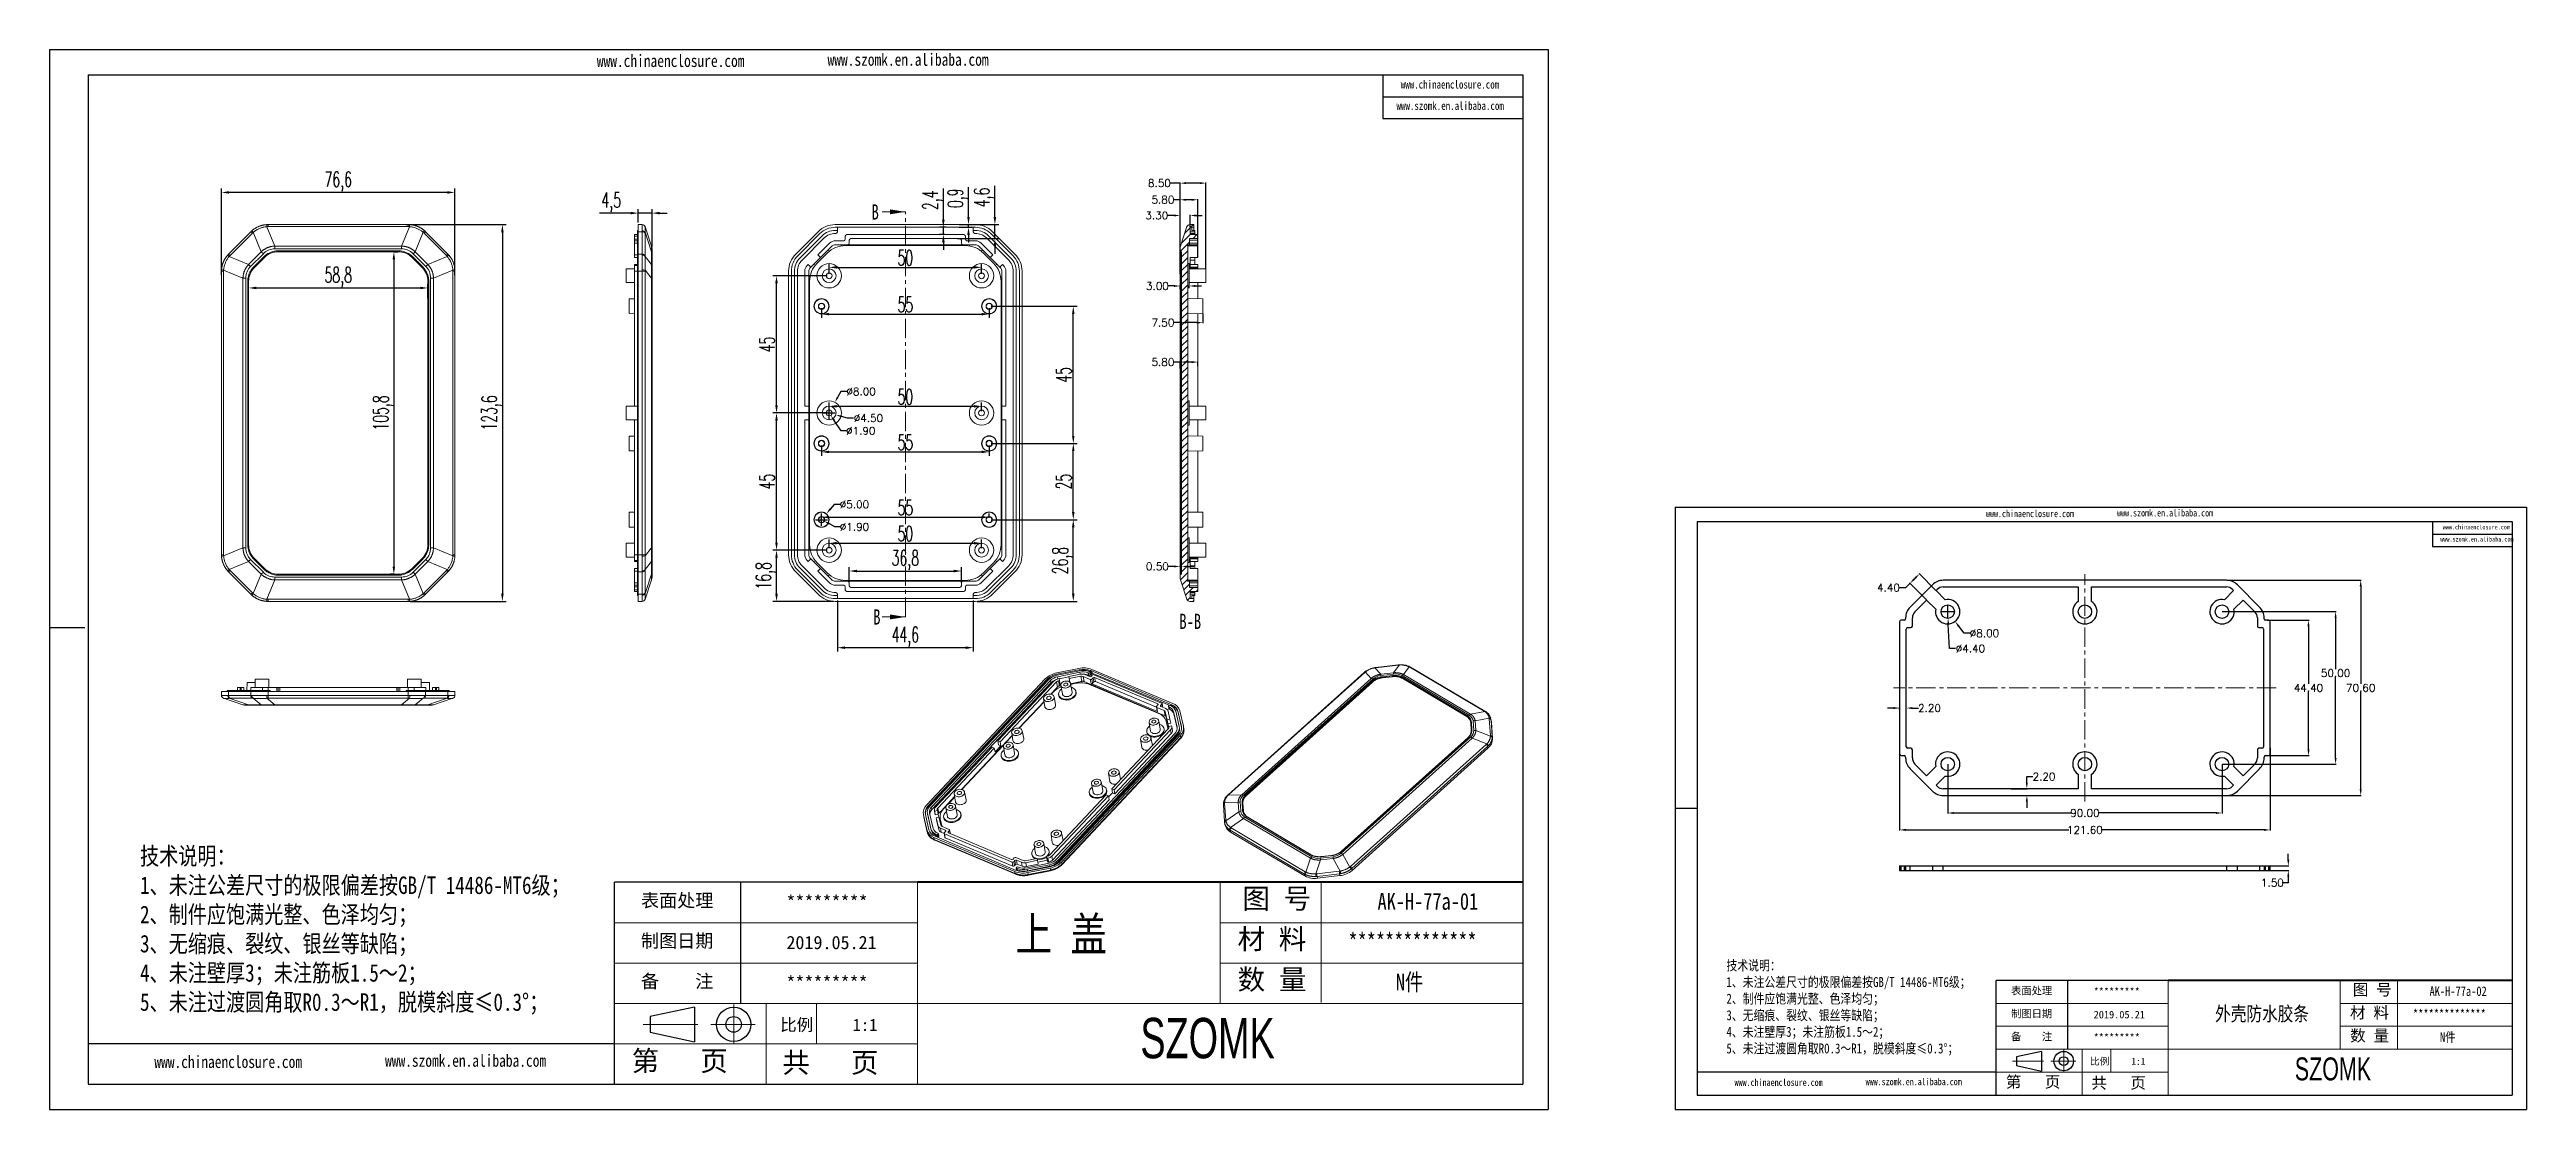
# Model space of a CAD drawing. Header units: inches. Extents: x 1153 to 4140, y 573 to 968.
# Drawn here: x 1796 to 2609, y 573 to 921 of the extents above; entities that cross this region are included whole.
import ezdxf

# ---------------------------------------------------------------- set-up
doc = ezdxf.new("R2010")
doc.units = ezdxf.units.IN
doc.linetypes.add('CENTER', pattern=[10.16, 6.35, -1.27, 1.27, -1.27])
doc.linetypes.add('CENTER2', pattern=[28.575, 19.05, -3.175, 3.175, -3.175])
doc.layers.add('10', color=7, linetype='Continuous')
doc.layers.add('文字', color=81, linetype='Continuous')
for name, color, linetype, lineweight in [('粗实线', 7, 'Continuous', 30), ('细实线', 3, 'Continuous', 9), ('细点划线', 2, 'CENTER2', 9)]:
    doc.layers.add(name, color=color, linetype=linetype, lineweight=lineweight)
doc.styles.add('SLDTEXTSTYLE2', font='TXT', dxfattribs={"width": 0.6, "bigfont": 'bigfont'})
doc.styles.add('SLDTEXTSTYLE6', font='TXT', dxfattribs={"width": 0.7})
doc.styles.get("Standard").update_dxf_attribs({"font": 'txt', "bigfont": 'gbcbig.shx'})
doc.styles.add('宋体', font='', dxfattribs={"width": 0.8, "height": 3.5})
doc.styles.add('长仿宋', font='', dxfattribs={"width": 0.7, "height": 4})
doc.styles.get('宋体').set_extended_font_data('SimSun')
doc.styles.get('长仿宋').set_extended_font_data('SimSun')
doc.dimstyles.new('2.5', dxfattribs={"dimtxt": 2.5, "dimasz": 2, "dimexe": 0.18, "dimexo": 0.0625, "dimgap": 0.09, "dimtad": 0, "dimtih": 1, "dimtoh": 1, "dimzin": 0, "dimdsep": 46, "dimtxsty": 'Standard', "dimcen": 2, "dimadec": 0, "dimazin": 0, "dimtfac": 1, "dimtofl": 0, "dimtmove": 0, "dimatfit": 3, "dimfxl": 1, "dimtolj": 1, "dimtzin": 0, "dimarcsym": 0})
doc.dimstyles.new('5', dxfattribs={"dimtxt": 5, "dimasz": 2.5, "dimexe": 1.25, "dimexo": 0.625, "dimtad": 1, "dimtxsty": 'SLDTEXTSTYLE2', "dimcen": 2.5, "dimclrd": 256, "dimclre": 256, "dimclrt": 256, "dimadec": 0, "dimazin": 0, "dimtfac": 1, "dimtmove": 0, "dimatfit": 3, "dimfxl": 1, "dimarcsym": 0})

msp = doc.modelspace()

# ---------------------------------------------------------------- texts
at = {"color": 7, "linetype": 'Continuous', "char_height": 5, "attachment_point": 1, "style": 'SLDTEXTSTYLE6'}
for insert in [(2065.919, 869.821), (2066.467, 736.999)]:
    msp.add_mtext('B', dxfattribs=dict(at, insert=insert))
at = {"attachment_point": 1}
for s, insert, char_height, width in [('{\\fSimHei|b0|i0|c134|p49;表面处理}', (1990.263, 643.693), 4.35533, 2475.35194), ('{\\fSimHei|b0|i0|c134|p49;*********}', (2037.966, 643.133), 4.35533, 2475.35194), ('{\\fSimHei|b0|i0|c134|p49;制图日期}', (1990.263, 630.449), 4.35533, 2475.35194), ('{\\fSimHei|b0|i0|c134|p49;2019.\\fSimHei|b0|i0|c0|p49;0\\fSimHei|b0|i0|c134|p49;5.21}', (2037.966, 629.889), 4.35533, 2475.35194), ('{\\fSimHei|b0|i0|c134|p49;备    注}', (1990.263, 617.206), 4.35533, 2475.35194), ('{\\fSimHei|b0|i0|c134|p49;*********}', (2037.966, 616.646), 4.35533, 2475.35194), ('{\\fSimHei|b0|i0|c134|p49;表面处理}', (2439.769, 613.148), 2.47462, 1406.44997), ('{\\fSimHei|b0|i0|c134|p49;*********}', (2466.872, 612.829), 2.47462, 1406.44997), ('{\\fSimHei|b0|i0|c134|p49;制图日期}', (2439.769, 605.623), 2.47462, 1406.44997), ('{\\fSimHei|b0|i0|c134|p49;2019.\\fSimHei|b0|i0|c0|p49;0\\fSimHei|b0|i0|c134|p49;5.21}', (2466.872, 605.305), 2.47462, 1406.44997), ('{\\fSimHei|b0|i0|c134|p49;备    注}', (2439.769, 598.098), 2.47462, 1406.44997), ('{\\fSimHei|b0|i0|c134|p49;*********}', (2466.872, 597.78), 2.47462, 1406.44997)]:
    msp.add_mtext(s, dxfattribs=dict(at, insert=insert, char_height=char_height, width=width))
at = {"layer": '10', "color": 0, "insert": (2170.476, 735.545), "char_height": 5, "attachment_point": 2, "style": 'SLDTEXTSTYLE6'}
msp.add_mtext('B-B', dxfattribs=at)
at = {"layer": '文字', "color": 0, "attachment_point": 1, "style": '宋体'}
for s, insert, char_height, width in [('www.chinaenclosure.com', (1975.778, 918.928), 4.04661, 71.09498), ('www.szomk.en.alibaba.com', (2051.467, 919.329), 4.04661, 71.09498), ('www.chinaenclosure.com', (2239.543, 910.5), 2.69774, 47.39665), ('www.szomk.en.alibaba.com', (2238.133, 903.514), 2.69774, 47.39665), ('www.chinaenclosure.com', (2431.538, 769.532), 2.29921, 40.39487), ('www.szomk.en.alibaba.com', (2474.543, 769.759), 2.29921, 40.39487), ('www.chinaenclosure.com', (2581.405, 764.743), 1.53281, 26.92992), ('www.szomk.en.alibaba.com', (2580.604, 760.773), 1.53281, 26.92992), ('{\\H1.111x;技术说明：\\P1、未注公差尺寸的极限偏差按GB/T 14486-MT6级；\\P2、制件应饱满光整、色泽均匀；\\P3、无缩痕、裂纹、银丝等缺陷；\\P4、未注壁厚3；未注筋板1.5～2；\\P5、未注过渡圆角取R0.3～R1，脱模斜度≤0.3%%D；}', (1825.903, 658.958), 5.17322, 220.89639), ('{\\H1.111x;AK-H-77a-01}', (2231.916, 643.992), 4.96629, 57.41587), ('上 盖', (2113.1, 636.018), 11.0362, 141.0938), ('{\\H1.111x;**************}', (2222.363, 630.748), 4.96629, 57.41587), ('{\\H1.111x;N件}', (2237.923, 617.505), 4.96629, 57.41587), ('{\\H1.111x;技术说明：\\P1、未注公差尺寸的极限偏差按GB/T 14486-MT6级；\\P2、制件应饱满光整、色泽均匀；\\P3、无缩痕、裂纹、银丝等缺陷；\\P4、未注壁厚3；未注筋板1.5～2；\\P5、未注过渡圆角取R0.3～R1，脱模斜度≤0.3%%D；}', (2346.382, 621.821), 2.93933, 125.50931), ('{\\H1.111x;AK-H-77a-02}', (2577.071, 613.317), 2.82175, 32.62266), ('外壳防水胶条', (2506.727, 606.703), 4.7029, 60.1252), ('{\\H1.111x;**************}', (2571.644, 605.793), 2.82175, 32.62266), ('{\\H1.111x;N件}', (2580.485, 598.268), 2.82175, 32.62266), ('www.chinaenclosure.com', (1830.607, 590.602), 4.04661, 71.09498), ('www.szomk.en.alibaba.com', (1906.296, 591.003), 4.04661, 71.09498), ('www.chinaenclosure.com', (2349.055, 582.982), 2.29921, 40.39487), ('www.szomk.en.alibaba.com', (2392.06, 583.21), 2.29921, 40.39487)]:
    msp.add_mtext(s, dxfattribs=dict(at, insert=insert, char_height=char_height, width=width))
at = {"layer": '粗实线', "attachment_point": 1, "style": '长仿宋'}
for insert, char_height, width in [((2154.113, 602.979), 13.24344, 148.51203), ((2532.865, 590.015), 7.52468, 84.38184)]:
    msp.add_mtext('{\\fSTXinwei|b0|i0|c134|p2;SZOMK}', dxfattribs=dict(at, insert=insert, char_height=char_height, width=width))
at = {"layer": '细实线', "color": 7, "attachment_point": 1}
for s, insert, char_height, width in [('{\\fSimSun|b0|i0|c134|p54;图 号}', (2187.559, 645.441), 6.62172, 33.10859), ('{\\fSimSun|b0|i0|c134|p54;材 料   }', (2185.989, 632.197), 6.62172, 33.10859), ('{\\fSimSun|b0|i0|c134|p54;数 量}', (2186.021, 618.889), 6.62172, 29.91776), ('{\\fSimSun|b0|i0|c134|p54;图 号}', (2551.869, 614.141), 3.76234, 18.8117), ('{\\fSimSun|b0|i0|c134|p54;比例}', (2035.924, 602.705), 3.97303, 17.44037), ('{\\fSimSun|b0|i0|c134|p54;1:1}', (2059.721, 602.705), 3.97303, 17.44037), ('{\\fSimSun|b0|i0|c134|p54;材 料   }', (2550.977, 606.616), 3.76234, 18.8117), ('{\\fSimSun|b0|i0|c134|p54;数 量}', (2550.995, 599.054), 3.76234, 16.99873), ('{\\fSimSun|b0|i0|c134|p54;第   页}', (1987.198, 592.201), 6.62172, 49.66289), ('{\\fSimSun|b0|i0|c134|p54; 共   页}', (2032.099, 591.638), 6.62172, 49.66289), ('{\\fSimSun|b0|i0|c134|p54;比例}', (2465.712, 589.859), 2.2574, 9.9093), ('{\\fSimSun|b0|i0|c134|p54;1:1}', (2479.233, 589.859), 2.2574, 9.9093), ('{\\fSimSun|b0|i0|c134|p54;第   页}', (2438.027, 583.891), 3.76234, 28.21755), ('{\\fSimSun|b0|i0|c134|p54; 共   页}', (2463.539, 583.571), 3.76234, 28.21755)]:
    msp.add_mtext(s, dxfattribs=dict(at, insert=insert, char_height=char_height, width=width))

# ---------------------------------------------------------------- blocks, each defined once
blk = doc.blocks.new('*D62')
at = {"lineweight": -2, "transparency": 16777216}
for p, q in [((1852.64, 846.6), (1852.64, 874.99)), ((1926.74, 873.74), (1855.14, 873.74)), ((1929.24, 846.6), (1929.24, 874.99))]:
    blk.add_line(p, q, dxfattribs=at)
at = {"transparency": 16777216}
for points in [[(1855.14, 874.15), (1855.14, 873.32), (1852.64, 873.74)], [(1926.74, 874.15), (1926.74, 873.32), (1929.24, 873.74)]]:
    blk.add_solid(points, dxfattribs=at)
at = {"layer": 'Defpoints', "color": 0, "transparency": 16777216}
for p in [(1852.64, 873.74), (1852.64, 845.97), (1929.24, 845.97)]:
    blk.add_point(p, dxfattribs=at)
at = {"transparency": 16777216, "insert": (1890.94, 877.28), "char_height": 5, "attachment_point": 5, "style": 'SLDTEXTSTYLE2'}
blk.add_mtext('76,6', dxfattribs=at)
blk = doc.blocks.new('*D63')
at = {"lineweight": -2, "transparency": 16777216}
for p, q in [((1913.06, 863.19), (1946.05, 863.19)), ((1944.8, 860.69), (1944.8, 742.09)), ((1914.55, 739.59), (1946.05, 739.59))]:
    blk.add_line(p, q, dxfattribs=at)
at = {"transparency": 16777216}
for points in [[(1944.38, 860.69), (1945.21, 860.69), (1944.8, 863.19)], [(1944.38, 742.09), (1945.21, 742.09), (1944.8, 739.59)]]:
    blk.add_solid(points, dxfattribs=at)
at = {"layer": 'Defpoints', "color": 0, "transparency": 16777216}
for p in [(1912.43, 863.19), (1913.92, 739.59), (1944.8, 739.59)]:
    blk.add_point(p, dxfattribs=at)
at = {"transparency": 16777216, "insert": (1941.25, 801.39), "char_height": 5, "attachment_point": 5, "rotation": 90, "style": 'SLDTEXTSTYLE2'}
blk.add_mtext('123,6', dxfattribs=at)
blk = doc.blocks.new('*D64')
at = {"lineweight": -2, "transparency": 16777216}
for p, q in [((1861.54, 839), (1861.54, 843.65)), ((1864.04, 842.4), (1917.84, 842.4)), ((1920.34, 839), (1920.34, 843.65))]:
    blk.add_line(p, q, dxfattribs=at)
at = {"transparency": 16777216}
for points in [[(1864.04, 842.82), (1864.04, 841.98), (1861.54, 842.4)], [(1917.84, 842.82), (1917.84, 841.98), (1920.34, 842.4)]]:
    blk.add_solid(points, dxfattribs=at)
at = {"layer": 'Defpoints', "color": 0, "transparency": 16777216}
for p in [(1861.54, 838.37), (1920.34, 842.4), (1920.34, 838.37)]:
    blk.add_point(p, dxfattribs=at)
at = {"transparency": 16777216, "insert": (1890.94, 845.94), "char_height": 5, "attachment_point": 5, "style": 'SLDTEXTSTYLE2'}
blk.add_mtext('58,8', dxfattribs=at)
blk = doc.blocks.new('*D65')
at = {"lineweight": -2, "transparency": 16777216}
for p, q in [((1909.13, 854.29), (1910.44, 854.29)), ((1909.19, 851.79), (1909.19, 750.99)), ((1909.31, 748.49), (1907.94, 748.49))]:
    blk.add_line(p, q, dxfattribs=at)
at = {"transparency": 16777216}
for points in [[(1908.77, 851.79), (1909.6, 851.79), (1909.19, 854.29)], [(1908.77, 750.99), (1909.6, 750.99), (1909.19, 748.49)]]:
    blk.add_solid(points, dxfattribs=at)
at = {"layer": 'Defpoints', "color": 0, "transparency": 16777216}
for p in [(1908.5, 854.29), (1909.19, 748.49), (1909.93, 748.49)]:
    blk.add_point(p, dxfattribs=at)
at = {"transparency": 16777216, "insert": (1905.65, 801.39), "char_height": 5, "attachment_point": 5, "rotation": 90, "style": 'SLDTEXTSTYLE2'}
blk.add_mtext('105,8', dxfattribs=at)
blk = doc.blocks.new('*D66')
at = {"lineweight": -2, "transparency": 16777216}
for p, q in [((1986.89, 866.95), (1976.64, 866.95)), ((1989.39, 863.82), (1989.39, 868.2)), ((1993.89, 866.95), (1989.39, 866.95)), ((1993.89, 855.83), (1993.89, 868.2)), ((1996.39, 866.95), (1998.89, 866.95))]:
    blk.add_line(p, q, dxfattribs=at)
at = {"transparency": 16777216}
for points in [[(1986.89, 867.37), (1986.89, 866.53), (1989.39, 866.95)], [(1996.39, 867.37), (1996.39, 866.53), (1993.89, 866.95)]]:
    blk.add_solid(points, dxfattribs=at)
at = {"layer": 'Defpoints', "color": 0, "transparency": 16777216}
for p in [(1989.39, 866.95), (1989.39, 863.19), (1993.89, 855.21)]:
    blk.add_point(p, dxfattribs=at)
at = {"transparency": 16777216, "insert": (1980.51, 870.49), "char_height": 5, "attachment_point": 5, "style": 'SLDTEXTSTYLE2'}
blk.add_mtext('4,5', dxfattribs=at)
blk = doc.blocks.new('*D67')
at = {"lineweight": -2, "transparency": 16777216}
for p, q in [((2052, 847.02), (2052, 850.41)), ((2054.5, 849.16), (2099.5, 849.16)), ((2102, 847.02), (2102, 850.41))]:
    blk.add_line(p, q, dxfattribs=at)
at = {"transparency": 16777216}
for points in [[(2054.5, 849.57), (2054.5, 848.74), (2052, 849.16)], [(2099.5, 849.57), (2099.5, 848.74), (2102, 849.16)]]:
    blk.add_solid(points, dxfattribs=at)
at = {"layer": 'Defpoints', "color": 0, "transparency": 16777216}
for p in [(2052, 846.39), (2102, 849.16), (2102, 846.39)]:
    blk.add_point(p, dxfattribs=at)
at = {"transparency": 16777216, "insert": (2077, 852.28), "char_height": 5, "attachment_point": 5, "style": 'SLDTEXTSTYLE2'}
blk.add_mtext('50', dxfattribs=at)
blk = doc.blocks.new('*D68')
at = {"lineweight": -2, "transparency": 16777216}
for p, q in [((2049.5, 835.77), (2049.5, 832.56)), ((2052, 833.81), (2102, 833.81)), ((2104.5, 835.77), (2104.5, 832.56))]:
    blk.add_line(p, q, dxfattribs=at)
at = {"transparency": 16777216}
for points in [[(2052, 834.23), (2052, 833.4), (2049.5, 833.81)], [(2102, 834.23), (2102, 833.4), (2104.5, 833.81)]]:
    blk.add_solid(points, dxfattribs=at)
at = {"layer": 'Defpoints', "color": 0, "transparency": 16777216}
for p in [(2049.5, 836.39), (2104.5, 836.39), (2104.5, 833.81)]:
    blk.add_point(p, dxfattribs=at)
at = {"transparency": 16777216, "insert": (2077, 836.94), "char_height": 5, "attachment_point": 5, "style": 'SLDTEXTSTYLE2'}
blk.add_mtext('55', dxfattribs=at)
blk = doc.blocks.new('*D69')
at = {"lineweight": -2, "transparency": 16777216}
for p, q in [((2052, 802.02), (2052, 804.83)), ((2102, 802.02), (2102, 804.83)), ((2054.5, 803.58), (2099.5, 803.58))]:
    blk.add_line(p, q, dxfattribs=at)
at = {"transparency": 16777216}
for points in [[(2054.5, 804), (2054.5, 803.16), (2052, 803.58)], [(2099.5, 804), (2099.5, 803.16), (2102, 803.58)]]:
    blk.add_solid(points, dxfattribs=at)
at = {"layer": 'Defpoints', "color": 0, "transparency": 16777216}
for p in [(2052, 801.39), (2102, 803.58), (2102, 801.39)]:
    blk.add_point(p, dxfattribs=at)
at = {"transparency": 16777216, "insert": (2077, 806.71), "char_height": 5, "attachment_point": 5, "style": 'SLDTEXTSTYLE2'}
blk.add_mtext('50', dxfattribs=at)
blk = doc.blocks.new('*D70')
at = {"lineweight": -2, "transparency": 16777216}
for p, q in [((2049.5, 790.77), (2049.5, 787.38)), ((2052, 788.63), (2102, 788.63)), ((2104.5, 790.77), (2104.5, 787.38))]:
    blk.add_line(p, q, dxfattribs=at)
at = {"transparency": 16777216}
for points in [[(2052, 789.05), (2052, 788.21), (2049.5, 788.63)], [(2102, 789.05), (2102, 788.21), (2104.5, 788.63)]]:
    blk.add_solid(points, dxfattribs=at)
at = {"layer": 'Defpoints', "color": 0, "transparency": 16777216}
for p in [(2049.5, 791.39), (2104.5, 791.39), (2104.5, 788.63)]:
    blk.add_point(p, dxfattribs=at)
at = {"transparency": 16777216, "insert": (2077, 791.75), "char_height": 5, "attachment_point": 5, "style": 'SLDTEXTSTYLE2'}
blk.add_mtext('55', dxfattribs=at)
blk = doc.blocks.new('*D71')
at = {"lineweight": -2, "transparency": 16777216}
for p, q in [((2049.5, 767.02), (2049.5, 768.46)), ((2052, 767.21), (2102, 767.21)), ((2104.5, 767.02), (2104.5, 768.46))]:
    blk.add_line(p, q, dxfattribs=at)
at = {"transparency": 16777216}
for points in [[(2052, 767.62), (2052, 766.79), (2049.5, 767.21)], [(2102, 767.62), (2102, 766.79), (2104.5, 767.21)]]:
    blk.add_solid(points, dxfattribs=at)
at = {"layer": 'Defpoints', "color": 0, "transparency": 16777216}
for p in [(2049.5, 766.39), (2104.5, 767.21), (2104.5, 766.39)]:
    blk.add_point(p, dxfattribs=at)
at = {"transparency": 16777216, "insert": (2077, 770.33), "char_height": 5, "attachment_point": 5, "style": 'SLDTEXTSTYLE2'}
blk.add_mtext('55', dxfattribs=at)
blk = doc.blocks.new('*D72')
at = {"lineweight": -2, "transparency": 16777216}
for p, q in [((2052, 757.02), (2052, 759.93)), ((2054.5, 758.68), (2099.5, 758.68)), ((2102, 757.02), (2102, 759.93))]:
    blk.add_line(p, q, dxfattribs=at)
at = {"transparency": 16777216}
for points in [[(2054.5, 759.1), (2054.5, 758.26), (2052, 758.68)], [(2099.5, 759.1), (2099.5, 758.26), (2102, 758.68)]]:
    blk.add_solid(points, dxfattribs=at)
at = {"layer": 'Defpoints', "color": 0, "transparency": 16777216}
for p in [(2052, 756.39), (2102, 758.68), (2102, 756.39)]:
    blk.add_point(p, dxfattribs=at)
at = {"transparency": 16777216, "insert": (2077, 761.8), "char_height": 5, "attachment_point": 5, "style": 'SLDTEXTSTYLE2'}
blk.add_mtext('50', dxfattribs=at)
blk = doc.blocks.new('*D73')
at = {"lineweight": -2, "transparency": 16777216}
for p, q in [((2105.13, 766.39), (2133.35, 766.39)), ((2132.1, 742.09), (2132.1, 763.89)), ((2100.61, 739.59), (2133.35, 739.59))]:
    blk.add_line(p, q, dxfattribs=at)
at = {"transparency": 16777216}
for points in [[(2131.68, 763.89), (2132.51, 763.89), (2132.1, 766.39)], [(2131.68, 742.09), (2132.51, 742.09), (2132.1, 739.59)]]:
    blk.add_solid(points, dxfattribs=at)
at = {"layer": 'Defpoints', "color": 0, "transparency": 16777216}
for p in [(2104.5, 766.39), (2132.1, 766.39), (2099.99, 739.59)]:
    blk.add_point(p, dxfattribs=at)
at = {"transparency": 16777216, "insert": (2128.56, 752.99), "char_height": 5, "attachment_point": 5, "rotation": 90, "style": 'SLDTEXTSTYLE2'}
blk.add_mtext('26,8', dxfattribs=at)
blk = doc.blocks.new('*D74')
at = {"lineweight": -2, "transparency": 16777216}
for p, q in [((2105.13, 791.39), (2133.35, 791.39)), ((2132.1, 768.89), (2132.1, 788.89)), ((2105.13, 766.39), (2133.35, 766.39))]:
    blk.add_line(p, q, dxfattribs=at)
at = {"transparency": 16777216}
for points in [[(2131.68, 788.89), (2132.51, 788.89), (2132.1, 791.39)], [(2131.68, 768.89), (2132.51, 768.89), (2132.1, 766.39)]]:
    blk.add_solid(points, dxfattribs=at)
at = {"layer": 'Defpoints', "color": 0, "transparency": 16777216}
for p in [(2104.5, 791.39), (2132.1, 791.39), (2104.5, 766.39)]:
    blk.add_point(p, dxfattribs=at)
at = {"transparency": 16777216, "insert": (2128.97, 778.89), "char_height": 5, "attachment_point": 5, "rotation": 90, "style": 'SLDTEXTSTYLE2'}
blk.add_mtext('25', dxfattribs=at)
blk = doc.blocks.new('*D75')
at = {"lineweight": -2, "transparency": 16777216}
for p, q in [((2105.13, 836.39), (2133.35, 836.39)), ((2132.1, 793.89), (2132.1, 833.89)), ((2105.13, 791.39), (2133.35, 791.39))]:
    blk.add_line(p, q, dxfattribs=at)
at = {"transparency": 16777216}
for points in [[(2131.68, 833.89), (2132.51, 833.89), (2132.1, 836.39)], [(2131.68, 793.89), (2132.51, 793.89), (2132.1, 791.39)]]:
    blk.add_solid(points, dxfattribs=at)
at = {"layer": 'Defpoints', "color": 0, "transparency": 16777216}
for p in [(2104.5, 836.39), (2132.1, 836.39), (2104.5, 791.39)]:
    blk.add_point(p, dxfattribs=at)
at = {"transparency": 16777216, "insert": (2128.97, 813.89), "char_height": 5, "attachment_point": 5, "rotation": 90, "style": 'SLDTEXTSTYLE2'}
blk.add_mtext('45', dxfattribs=at)
blk = doc.blocks.new('*D76')
at = {"lineweight": -2, "transparency": 16777216}
for p, q in [((2051.38, 756.39), (2033.48, 756.39)), ((2034.73, 742.09), (2034.73, 753.89)), ((2053.39, 739.59), (2033.48, 739.59))]:
    blk.add_line(p, q, dxfattribs=at)
at = {"transparency": 16777216}
for points in [[(2034.31, 753.89), (2035.15, 753.89), (2034.73, 756.39)], [(2034.31, 742.09), (2035.15, 742.09), (2034.73, 739.59)]]:
    blk.add_solid(points, dxfattribs=at)
at = {"layer": 'Defpoints', "color": 0, "transparency": 16777216}
for p in [(2034.73, 756.39), (2052, 756.39), (2054.01, 739.59)]:
    blk.add_point(p, dxfattribs=at)
at = {"transparency": 16777216, "insert": (2031.19, 747.99), "char_height": 5, "attachment_point": 5, "rotation": 90, "style": 'SLDTEXTSTYLE2'}
blk.add_mtext('16,8', dxfattribs=at)
blk = doc.blocks.new('*D77')
at = {"lineweight": -2, "transparency": 16777216}
for p, q in [((2051.38, 801.39), (2033.48, 801.39)), ((2034.73, 758.89), (2034.73, 798.89)), ((2051.38, 756.39), (2033.48, 756.39))]:
    blk.add_line(p, q, dxfattribs=at)
at = {"transparency": 16777216}
for points in [[(2034.31, 798.89), (2035.15, 798.89), (2034.73, 801.39)], [(2034.31, 758.89), (2035.15, 758.89), (2034.73, 756.39)]]:
    blk.add_solid(points, dxfattribs=at)
at = {"layer": 'Defpoints', "color": 0, "transparency": 16777216}
for p in [(2034.73, 801.39), (2052, 801.39), (2052, 756.39)]:
    blk.add_point(p, dxfattribs=at)
at = {"transparency": 16777216, "insert": (2031.61, 778.89), "char_height": 5, "attachment_point": 5, "rotation": 90, "style": 'SLDTEXTSTYLE2'}
blk.add_mtext('45', dxfattribs=at)
blk = doc.blocks.new('*D78')
at = {"lineweight": -2, "transparency": 16777216}
for p, q in [((2051.38, 846.39), (2033.48, 846.39)), ((2034.73, 803.89), (2034.73, 843.89)), ((2051.38, 801.39), (2033.48, 801.39))]:
    blk.add_line(p, q, dxfattribs=at)
at = {"transparency": 16777216}
for points in [[(2034.31, 843.89), (2035.15, 843.89), (2034.73, 846.39)], [(2034.31, 803.89), (2035.15, 803.89), (2034.73, 801.39)]]:
    blk.add_solid(points, dxfattribs=at)
at = {"layer": 'Defpoints', "color": 0, "transparency": 16777216}
for p in [(2034.73, 846.39), (2052, 846.39), (2052, 801.39)]:
    blk.add_point(p, dxfattribs=at)
at = {"transparency": 16777216, "insert": (2031.61, 823.89), "char_height": 5, "attachment_point": 5, "rotation": 90, "style": 'SLDTEXTSTYLE2'}
blk.add_mtext('45', dxfattribs=at)
blk = doc.blocks.new('*D79')
at = {"lineweight": -2, "transparency": 16777216}
for p, q in [((2089.47, 864.79), (2089.47, 875.04)), ((2090.36, 862.29), (2088.22, 862.29)), ((2089.47, 859.89), (2089.47, 862.29)), ((2089.98, 859.89), (2088.22, 859.89)), ((2089.47, 857.39), (2089.47, 854.89))]:
    blk.add_line(p, q, dxfattribs=at)
at = {"transparency": 16777216}
for points in [[(2089.05, 864.79), (2089.89, 864.79), (2089.47, 862.29)], [(2089.05, 857.39), (2089.89, 857.39), (2089.47, 859.89)]]:
    blk.add_solid(points, dxfattribs=at)
at = {"layer": 'Defpoints', "color": 0, "transparency": 16777216}
for p in [(2089.47, 862.29), (2090.98, 862.29), (2090.6, 859.89)]:
    blk.add_point(p, dxfattribs=at)
at = {"transparency": 16777216, "insert": (2085.93, 871.17), "char_height": 5, "attachment_point": 5, "rotation": 90, "style": 'SLDTEXTSTYLE2'}
blk.add_mtext('2,4', dxfattribs=at)
blk = doc.blocks.new('*D80')
at = {"lineweight": -2, "transparency": 16777216}
for p, q in [((2097.71, 865.69), (2097.71, 875.44)), ((2094.61, 863.19), (2098.96, 863.19)), ((2094.61, 862.29), (2098.96, 862.29)), ((2097.71, 862.29), (2097.71, 863.19)), ((2097.71, 859.79), (2097.71, 857.29))]:
    blk.add_line(p, q, dxfattribs=at)
at = {"transparency": 16777216}
for points in [[(2097.3, 865.69), (2098.13, 865.69), (2097.71, 863.19)], [(2097.3, 859.79), (2098.13, 859.79), (2097.71, 862.29)]]:
    blk.add_solid(points, dxfattribs=at)
at = {"layer": 'Defpoints', "color": 0, "transparency": 16777216}
for p in [(2093.98, 863.19), (2093.98, 862.29), (2097.71, 863.19)]:
    blk.add_point(p, dxfattribs=at)
at = {"transparency": 16777216, "insert": (2094.17, 871.82), "char_height": 5, "attachment_point": 5, "rotation": 90, "style": 'SLDTEXTSTYLE2'}
blk.add_mtext('0,9', dxfattribs=at)
blk = doc.blocks.new('*D81')
at = {"lineweight": -2, "transparency": 16777216}
for p, q in [((2106.38, 865.69), (2106.38, 875.94)), ((2095.79, 863.19), (2107.63, 863.19)), ((2106.38, 858.59), (2106.38, 863.19)), ((2094.14, 858.59), (2107.63, 858.59)), ((2106.38, 856.09), (2106.38, 853.59))]:
    blk.add_line(p, q, dxfattribs=at)
at = {"transparency": 16777216}
for points in [[(2105.96, 865.69), (2106.79, 865.69), (2106.38, 863.19)], [(2105.96, 856.09), (2106.79, 856.09), (2106.38, 858.59)]]:
    blk.add_solid(points, dxfattribs=at)
at = {"layer": 'Defpoints', "color": 0, "transparency": 16777216}
for p in [(2095.16, 863.19), (2106.38, 863.19), (2093.51, 858.59)]:
    blk.add_point(p, dxfattribs=at)
at = {"transparency": 16777216, "insert": (2102.84, 872.07), "char_height": 5, "attachment_point": 5, "rotation": 90, "style": 'SLDTEXTSTYLE2'}
blk.add_mtext('4,6', dxfattribs=at)
blk = doc.blocks.new('*D82')
at = {"lineweight": -2, "transparency": 16777216}
for p, q in [((2054.7, 739.87), (2054.7, 723.16)), ((2099.3, 739.87), (2099.3, 723.16)), ((2096.8, 724.41), (2057.2, 724.41))]:
    blk.add_line(p, q, dxfattribs=at)
at = {"transparency": 16777216}
for points in [[(2057.2, 724.83), (2057.2, 723.99), (2054.7, 724.41)], [(2096.8, 724.83), (2096.8, 723.99), (2099.3, 724.41)]]:
    blk.add_solid(points, dxfattribs=at)
at = {"layer": 'Defpoints', "color": 0, "transparency": 16777216}
for p in [(2054.7, 740.49), (2099.3, 740.49), (2054.7, 724.41)]:
    blk.add_point(p, dxfattribs=at)
at = {"transparency": 16777216, "insert": (2077, 727.95), "char_height": 5, "attachment_point": 5, "style": 'SLDTEXTSTYLE2'}
blk.add_mtext('44,6', dxfattribs=at)
blk = doc.blocks.new('*D83')
at = {"lineweight": -2, "transparency": 16777216}
for p, q in [((2058.6, 745.82), (2058.6, 750.81)), ((2061.1, 749.56), (2092.9, 749.56)), ((2095.4, 745.82), (2095.4, 750.81))]:
    blk.add_line(p, q, dxfattribs=at)
at = {"transparency": 16777216}
for points in [[(2061.1, 749.97), (2061.1, 749.14), (2058.6, 749.56)], [(2092.9, 749.97), (2092.9, 749.14), (2095.4, 749.56)]]:
    blk.add_solid(points, dxfattribs=at)
at = {"layer": 'Defpoints', "color": 0, "transparency": 16777216}
for p in [(2095.4, 749.56), (2058.6, 745.19), (2095.4, 745.19)]:
    blk.add_point(p, dxfattribs=at)
at = {"transparency": 16777216, "insert": (2077, 753.1), "char_height": 5, "attachment_point": 5, "style": 'SLDTEXTSTYLE2'}
blk.add_mtext('36,8', dxfattribs=at)
blk = doc.blocks.new('*D84')
at = {"color": 0, "lineweight": -2, "transparency": 16777216}
for p, q in [((2055.82, 808.43), (2054.86, 806.67)), ((2057.82, 808.43), (2055.82, 808.43)), ((2050, 801.39), (2054, 801.39)), ((2052, 799.39), (2052, 803.39))]:
    blk.add_line(p, q, dxfattribs=at)
at = {"color": 0, "transparency": 16777216}
blk.add_solid([(2054.57, 806.83), (2055.16, 806.51), (2053.91, 804.91)], dxfattribs=at)
at = {"layer": 'Defpoints', "color": 0, "transparency": 16777216}
for p in [(2053.91, 804.91), (2050.09, 797.88)]:
    blk.add_point(p, dxfattribs=at)
at = {"color": 0, "transparency": 16777216, "insert": (2062.49, 808.43), "char_height": 2.5, "attachment_point": 5}
blk.add_mtext('\\A1;∅8.00', dxfattribs=at)
blk = doc.blocks.new('*D85')
at = {"color": 0, "lineweight": -2, "transparency": 16777216}
for p, q in [((2050, 801.39), (2054, 801.39)), ((2052, 799.39), (2052, 803.39)), ((2058.02, 799.71), (2056.09, 800.25)), ((2060.02, 799.71), (2058.02, 799.71))]:
    blk.add_line(p, q, dxfattribs=at)
at = {"color": 0, "transparency": 16777216}
blk.add_solid([(2056.18, 800.57), (2056, 799.93), (2054.17, 800.79)], dxfattribs=at)
at = {"layer": 'Defpoints', "color": 0, "transparency": 16777216}
for p in [(2049.83, 802), (2054.17, 800.79)]:
    blk.add_point(p, dxfattribs=at)
at = {"color": 0, "transparency": 16777216, "insert": (2064.9, 799.71), "char_height": 2.5, "attachment_point": 5}
blk.add_mtext('\\A1;∅4.50', dxfattribs=at)
blk = doc.blocks.new('*D86')
at = {"color": 0, "lineweight": -2, "transparency": 16777216}
for p, q in [((2050, 801.39), (2054, 801.39)), ((2052, 799.39), (2052, 803.39)), ((2055.92, 795.54), (2053.64, 798.94)), ((2057.92, 795.54), (2055.92, 795.54))]:
    blk.add_line(p, q, dxfattribs=at)
at = {"color": 0, "transparency": 16777216}
blk.add_solid([(2053.92, 799.13), (2053.36, 798.76), (2052.53, 800.61)], dxfattribs=at)
at = {"layer": 'Defpoints', "color": 0, "transparency": 16777216}
for p in [(2051.47, 802.18), (2052.53, 800.61)]:
    blk.add_point(p, dxfattribs=at)
at = {"color": 0, "transparency": 16777216, "insert": (2062.38, 795.54), "char_height": 2.5, "attachment_point": 5}
blk.add_mtext('\\A1;∅1.90', dxfattribs=at)
blk = doc.blocks.new('*D87')
at = {"color": 0, "lineweight": -2, "transparency": 16777216}
for p, q in [((2047.5, 766.39), (2051.5, 766.39)), ((2049.5, 764.39), (2049.5, 768.39)), ((2053.86, 764.04), (2052.1, 764.99)), ((2055.86, 764.04), (2053.86, 764.04))]:
    blk.add_line(p, q, dxfattribs=at)
at = {"color": 0, "transparency": 16777216}
blk.add_solid([(2052.26, 765.29), (2051.94, 764.7), (2050.34, 765.94)], dxfattribs=at)
at = {"layer": 'Defpoints', "color": 0, "transparency": 16777216}
for p in [(2048.66, 766.85), (2050.34, 765.94)]:
    blk.add_point(p, dxfattribs=at)
at = {"color": 0, "transparency": 16777216, "insert": (2060.32, 764.04), "char_height": 2.5, "attachment_point": 5}
blk.add_mtext('\\A1;∅1.90', dxfattribs=at)
blk = doc.blocks.new('*D88')
at = {"color": 0, "lineweight": -2, "transparency": 16777216}
for p, q in [((2047.5, 766.39), (2051.5, 766.39)), ((2049.5, 764.39), (2049.5, 768.39)), ((2053.62, 771.42), (2052.36, 769.87)), ((2055.62, 771.42), (2053.62, 771.42))]:
    blk.add_line(p, q, dxfattribs=at)
at = {"color": 0, "transparency": 16777216}
blk.add_solid([(2052.1, 770.08), (2052.61, 769.66), (2051.09, 768.33)], dxfattribs=at)
at = {"layer": 'Defpoints', "color": 0, "transparency": 16777216}
for p in [(2047.91, 764.46), (2051.09, 768.33)]:
    blk.add_point(p, dxfattribs=at)
at = {"color": 0, "transparency": 16777216, "insert": (2060.3, 771.42), "char_height": 2.5, "attachment_point": 5}
blk.add_mtext('\\A1;∅5.00', dxfattribs=at)
blk = doc.blocks.new('*D89')
at = {"color": 0, "lineweight": -2, "transparency": 16777216}
for p, q in [((2165.13, 751.06), (2163.13, 751.06)), ((2167.13, 751.12), (2167.13, 751.24)), ((2167.63, 751.12), (2167.63, 751.24)), ((2169.63, 751.06), (2171.63, 751.06))]:
    blk.add_line(p, q, dxfattribs=at)
at = {"color": 0, "transparency": 16777216}
for points in [[(2165.13, 751.39), (2165.13, 750.73), (2167.13, 751.06)], [(2169.63, 751.39), (2169.63, 750.73), (2167.63, 751.06)]]:
    blk.add_solid(points, dxfattribs=at)
at = {"layer": 'Defpoints', "color": 0, "transparency": 16777216}
for p in [(2167.13, 751.06), (2167.13, 751.06), (2167.63, 751.06)]:
    blk.add_point(p, dxfattribs=at)
at = {"color": 0, "transparency": 16777216, "insert": (2159.71, 751.06), "char_height": 2.5, "attachment_point": 5}
blk.add_mtext('\\A1;0.50', dxfattribs=at)
blk = doc.blocks.new('*D90')
at = {"color": 0, "lineweight": -2, "transparency": 16777216}
for p, q in [((2165.13, 866.16), (2163.13, 866.16)), ((2167.13, 855.18), (2167.13, 866.34)), ((2170.43, 862.36), (2170.43, 866.34)), ((2172.43, 866.16), (2174.43, 866.16))]:
    blk.add_line(p, q, dxfattribs=at)
at = {"color": 0, "transparency": 16777216}
for points in [[(2165.13, 866.5), (2165.13, 865.83), (2167.13, 866.16)], [(2172.43, 866.5), (2172.43, 865.83), (2170.43, 866.16)]]:
    blk.add_solid(points, dxfattribs=at)
at = {"layer": 'Defpoints', "color": 0, "transparency": 16777216}
for p in [(2167.13, 866.16), (2170.43, 862.29), (2167.13, 855.12)]:
    blk.add_point(p, dxfattribs=at)
at = {"color": 0, "transparency": 16777216, "insert": (2159.5, 866.16), "char_height": 2.5, "attachment_point": 5}
blk.add_mtext('\\A1;3.30', dxfattribs=at)
blk = doc.blocks.new('*D91')
at = {"color": 0, "lineweight": -2, "transparency": 16777216}
for p, q in [((2167.13, 871.33), (2165.13, 871.33)), ((2167.13, 851.03), (2167.13, 871.51)), ((2170.93, 871.33), (2169.13, 871.33)), ((2172.93, 852.43), (2172.93, 871.51))]:
    blk.add_line(p, q, dxfattribs=at)
at = {"color": 0, "transparency": 16777216}
for points in [[(2169.13, 871.66), (2169.13, 870.99), (2167.13, 871.33)], [(2170.93, 871.66), (2170.93, 870.99), (2172.93, 871.33)]]:
    blk.add_solid(points, dxfattribs=at)
at = {"layer": 'Defpoints', "color": 0, "transparency": 16777216}
for p in [(2167.13, 871.33), (2167.13, 850.97), (2172.93, 852.37)]:
    blk.add_point(p, dxfattribs=at)
at = {"color": 0, "transparency": 16777216, "insert": (2161.5, 871.33), "char_height": 2.5, "attachment_point": 5}
blk.add_mtext('\\A1;5.80', dxfattribs=at)
blk = doc.blocks.new('*D92')
at = {"color": 0, "lineweight": -2, "transparency": 16777216}
for p, q in [((2167.13, 876.78), (2164, 876.78)), ((2167.13, 846.99), (2167.13, 876.96)), ((2173.63, 876.78), (2169.13, 876.78)), ((2175.63, 848.71), (2175.63, 876.96))]:
    blk.add_line(p, q, dxfattribs=at)
at = {"color": 0, "transparency": 16777216}
for points in [[(2169.13, 877.12), (2169.13, 876.45), (2167.13, 876.78)], [(2173.63, 877.12), (2173.63, 876.45), (2175.63, 876.78)]]:
    blk.add_solid(points, dxfattribs=at)
at = {"layer": 'Defpoints', "color": 0, "transparency": 16777216}
for p in [(2167.13, 876.78), (2167.13, 846.93), (2175.63, 848.64)]:
    blk.add_point(p, dxfattribs=at)
at = {"color": 0, "transparency": 16777216, "insert": (2160.37, 876.78), "char_height": 2.5, "attachment_point": 5}
blk.add_mtext('\\A1;8.50', dxfattribs=at)
blk = doc.blocks.new('*D93')
at = {"color": 0, "lineweight": -2, "transparency": 16777216}
for p, q in [((2165.13, 843.05), (2163.13, 843.05)), ((2167.13, 841.97), (2167.13, 843.23)), ((2170.13, 842.46), (2170.13, 843.23)), ((2172.13, 843.05), (2174.13, 843.05))]:
    blk.add_line(p, q, dxfattribs=at)
at = {"color": 0, "transparency": 16777216}
for points in [[(2165.13, 843.38), (2165.13, 842.72), (2167.13, 843.05)], [(2172.13, 843.38), (2172.13, 842.72), (2170.13, 843.05)]]:
    blk.add_solid(points, dxfattribs=at)
at = {"layer": 'Defpoints', "color": 0, "transparency": 16777216}
for p in [(2167.13, 843.05), (2167.13, 841.91), (2170.13, 842.39)]:
    blk.add_point(p, dxfattribs=at)
at = {"color": 0, "transparency": 16777216, "insert": (2159.71, 843.05), "char_height": 2.5, "attachment_point": 5}
blk.add_mtext('\\A1;3.00', dxfattribs=at)
blk = doc.blocks.new('*D94')
at = {"color": 0, "lineweight": -2, "transparency": 16777216}
for p, q in [((2167.13, 831.03), (2165.13, 831.03)), ((2167.13, 830.96), (2167.13, 831.21)), ((2172.63, 831.03), (2169.13, 831.03)), ((2174.63, 833.92), (2174.63, 830.85))]:
    blk.add_line(p, q, dxfattribs=at)
at = {"color": 0, "transparency": 16777216}
for points in [[(2169.13, 831.36), (2169.13, 830.69), (2167.13, 831.03)], [(2172.63, 831.36), (2172.63, 830.69), (2174.63, 831.03)]]:
    blk.add_solid(points, dxfattribs=at)
at = {"layer": 'Defpoints', "color": 0, "transparency": 16777216}
for p in [(2167.13, 831.03), (2167.13, 830.89), (2174.63, 833.98)]:
    blk.add_point(p, dxfattribs=at)
at = {"color": 0, "transparency": 16777216, "insert": (2161.5, 831.03), "char_height": 2.5, "attachment_point": 5}
blk.add_mtext('\\A1;7.50', dxfattribs=at)
blk = doc.blocks.new('*D95')
at = {"color": 0, "lineweight": -2, "transparency": 16777216}
for p, q in [((2167.13, 818.09), (2165.13, 818.09)), ((2167.13, 815.99), (2167.13, 818.27)), ((2170.93, 818.09), (2169.13, 818.09)), ((2172.93, 816.8), (2172.93, 818.27))]:
    blk.add_line(p, q, dxfattribs=at)
at = {"color": 0, "transparency": 16777216}
for points in [[(2169.13, 818.42), (2169.13, 817.75), (2167.13, 818.09)], [(2170.93, 818.42), (2170.93, 817.75), (2172.93, 818.09)]]:
    blk.add_solid(points, dxfattribs=at)
at = {"layer": 'Defpoints', "color": 0, "transparency": 16777216}
for p in [(2167.13, 818.09), (2167.13, 815.92), (2172.93, 816.74)]:
    blk.add_point(p, dxfattribs=at)
at = {"color": 0, "transparency": 16777216, "insert": (2161.5, 818.09), "char_height": 2.5, "attachment_point": 5}
blk.add_mtext('\\A1;5.80', dxfattribs=at)
blk = doc.blocks.new('*D96')
at = {"color": 0, "lineweight": -2, "transparency": 16777216}
for p, q in [((2403.19, 694.03), (2403.19, 664.46)), ((2524.79, 691.51), (2524.79, 664.46)), ((2405.19, 664.64), (2458.69, 664.64)), ((2522.79, 664.64), (2469.29, 664.64))]:
    blk.add_line(p, q, dxfattribs=at)
at = {"color": 0, "transparency": 16777216}
for points in [[(2405.19, 664.97), (2405.19, 664.3), (2403.19, 664.64)], [(2522.79, 664.97), (2522.79, 664.3), (2524.79, 664.64)]]:
    blk.add_solid(points, dxfattribs=at)
at = {"layer": 'Defpoints', "color": 0, "transparency": 16777216}
for p in [(2403.19, 694.09), (2524.79, 691.57), (2403.19, 664.64)]:
    blk.add_point(p, dxfattribs=at)
at = {"color": 0, "transparency": 16777216, "insert": (2463.99, 664.64), "char_height": 2.5, "attachment_point": 5}
blk.add_mtext('\\A1;121.60', dxfattribs=at)
blk = doc.blocks.new('*D97')
at = {"color": 0, "lineweight": -2, "transparency": 16777216}
for p, q in [((2510.54, 746.53), (2554.66, 746.53)), ((2554.48, 744.53), (2554.48, 712.57)), ((2554.48, 677.93), (2554.48, 709.89)), ((2510.54, 675.93), (2554.66, 675.93))]:
    blk.add_line(p, q, dxfattribs=at)
at = {"color": 0, "transparency": 16777216}
for points in [[(2554.15, 744.53), (2554.82, 744.53), (2554.48, 746.53)], [(2554.15, 677.93), (2554.82, 677.93), (2554.48, 675.93)]]:
    blk.add_solid(points, dxfattribs=at)
at = {"layer": 'Defpoints', "color": 0, "transparency": 16777216}
for p in [(2510.47, 746.53), (2554.48, 746.53), (2510.47, 675.93)]:
    blk.add_point(p, dxfattribs=at)
at = {"color": 0, "transparency": 16777216, "insert": (2554.48, 711.23), "char_height": 2.5, "attachment_point": 5}
blk.add_mtext('\\A1;70.60', dxfattribs=at)
blk = doc.blocks.new('*D98')
at = {"color": 0, "lineweight": -2, "transparency": 16777216}
for p, q in [((2418.99, 686.16), (2418.99, 670.01)), ((2508.99, 686.16), (2508.99, 670.01)), ((2420.99, 670.19), (2459.52, 670.19)), ((2506.99, 670.19), (2468.45, 670.19))]:
    blk.add_line(p, q, dxfattribs=at)
at = {"color": 0, "transparency": 16777216}
for points in [[(2420.99, 670.53), (2420.99, 669.86), (2418.99, 670.19)], [(2506.99, 670.53), (2506.99, 669.86), (2508.99, 670.19)]]:
    blk.add_solid(points, dxfattribs=at)
at = {"layer": 'Defpoints', "color": 0, "transparency": 16777216}
for p in [(2418.99, 686.23), (2508.99, 686.23), (2508.99, 670.19)]:
    blk.add_point(p, dxfattribs=at)
at = {"color": 0, "transparency": 16777216, "insert": (2463.99, 670.19), "char_height": 2.5, "attachment_point": 5}
blk.add_mtext('\\A1;90.00', dxfattribs=at)
blk = doc.blocks.new('*D99')
at = {"color": 0, "lineweight": -2, "transparency": 16777216}
for p, q in [((2509.05, 736.23), (2546.43, 736.23)), ((2546.25, 734.23), (2546.25, 717.41)), ((2546.25, 688.23), (2546.25, 714.73)), ((2509.05, 686.23), (2546.43, 686.23))]:
    blk.add_line(p, q, dxfattribs=at)
at = {"color": 0, "transparency": 16777216}
for points in [[(2545.92, 734.23), (2546.59, 734.23), (2546.25, 736.23)], [(2545.92, 688.23), (2546.59, 688.23), (2546.25, 686.23)]]:
    blk.add_solid(points, dxfattribs=at)
at = {"layer": 'Defpoints', "color": 0, "transparency": 16777216}
for p in [(2508.99, 736.23), (2546.25, 736.23), (2508.99, 686.23)]:
    blk.add_point(p, dxfattribs=at)
at = {"color": 0, "transparency": 16777216, "insert": (2546.25, 716.07), "char_height": 2.5, "attachment_point": 5}
blk.add_mtext('\\A1;50.00', dxfattribs=at)
blk = doc.blocks.new('*D100')
at = {"color": 0, "lineweight": -2, "transparency": 16777216}
for p, q in [((2523.85, 733.43), (2537.54, 733.43)), ((2537.36, 731.43), (2537.36, 712.57)), ((2537.36, 691.03), (2537.36, 709.89)), ((2523.85, 689.03), (2537.54, 689.03))]:
    blk.add_line(p, q, dxfattribs=at)
at = {"color": 0, "transparency": 16777216}
for points in [[(2537.02, 731.43), (2537.69, 731.43), (2537.36, 733.43)], [(2537.02, 691.03), (2537.69, 691.03), (2537.36, 689.03)]]:
    blk.add_solid(points, dxfattribs=at)
at = {"layer": 'Defpoints', "color": 0, "transparency": 16777216}
for p in [(2523.79, 733.43), (2537.36, 733.43), (2523.79, 689.03)]:
    blk.add_point(p, dxfattribs=at)
at = {"color": 0, "transparency": 16777216, "insert": (2537.36, 711.23), "char_height": 2.5, "attachment_point": 5}
blk.add_mtext('\\A1;44.40', dxfattribs=at)
blk = doc.blocks.new('*D101')
at = {"color": 0, "lineweight": -2, "transparency": 16777216}
for p, q in [((2416.99, 736.23), (2420.99, 736.23)), ((2418.99, 734.23), (2418.99, 738.23)), ((2424.37, 729.13), (2422.62, 731.45)), ((2426.37, 729.13), (2424.37, 729.13))]:
    blk.add_line(p, q, dxfattribs=at)
at = {"color": 0, "transparency": 16777216}
blk.add_solid([(2422.88, 731.65), (2422.35, 731.24), (2421.41, 733.04)], dxfattribs=at)
at = {"layer": 'Defpoints', "color": 0, "transparency": 16777216}
for p in [(2416.57, 739.41), (2421.41, 733.04)]:
    blk.add_point(p, dxfattribs=at)
at = {"color": 0, "transparency": 16777216, "insert": (2431.05, 729.13), "char_height": 2.5, "attachment_point": 5}
blk.add_mtext('\\A1;∅8.00', dxfattribs=at)
blk = doc.blocks.new('*D102')
at = {"color": 0, "lineweight": -2, "transparency": 16777216}
for p, q in [((2416.99, 736.23), (2420.99, 736.23)), ((2418.99, 734.23), (2418.99, 738.23)), ((2419.55, 724.13), (2419.18, 732.03)), ((2421.55, 724.13), (2419.55, 724.13))]:
    blk.add_line(p, q, dxfattribs=at)
at = {"color": 0, "transparency": 16777216}
blk.add_solid([(2419.52, 732.05), (2418.85, 732.01), (2419.09, 734.03)], dxfattribs=at)
at = {"layer": 'Defpoints', "color": 0, "transparency": 16777216}
for p in [(2418.89, 738.42), (2419.09, 734.03)]:
    blk.add_point(p, dxfattribs=at)
at = {"color": 0, "transparency": 16777216, "insert": (2426.43, 724.13), "char_height": 2.5, "attachment_point": 5}
blk.add_mtext('\\A1;∅4.40', dxfattribs=at)
blk = doc.blocks.new('*D103')
at = {"color": 0, "lineweight": -2, "transparency": 16777216}
for p, q in [((2415.13, 743.2), (2409.58, 748.74)), ((2405.19, 744.09), (2403.19, 744.09)), ((2406.6, 745.5), (2405.19, 744.09)), ((2412.02, 740.09), (2406.47, 745.63)), ((2408.3, 747.2), (2408.01, 746.92))]:
    blk.add_line(p, q, dxfattribs=at)
at = {"color": 0, "transparency": 16777216}
for points in [[(2408.06, 747.44), (2408.53, 746.96), (2409.71, 748.61)], [(2407.78, 747.15), (2408.25, 746.68), (2406.6, 745.5)]]:
    blk.add_solid(points, dxfattribs=at)
at = {"layer": 'Defpoints', "color": 0, "transparency": 16777216}
for p in [(2406.6, 745.5), (2412.06, 740.04), (2415.17, 743.15)]:
    blk.add_point(p, dxfattribs=at)
at = {"color": 0, "transparency": 16777216, "insert": (2399.55, 744.09), "char_height": 2.5, "attachment_point": 5}
blk.add_mtext('\\A1;4.40', dxfattribs=at)
blk = doc.blocks.new('*D104')
at = {"color": 0, "lineweight": -2, "transparency": 16777216}
for p, q in [((2401.19, 704.61), (2399.19, 704.61)), ((2403.19, 704.15), (2403.19, 704.79)), ((2405.39, 704.15), (2405.39, 704.79)), ((2407.39, 704.61), (2409.39, 704.61))]:
    blk.add_line(p, q, dxfattribs=at)
at = {"color": 0, "transparency": 16777216}
for points in [[(2401.19, 704.94), (2401.19, 704.28), (2403.19, 704.61)], [(2407.39, 704.94), (2407.39, 704.28), (2405.39, 704.61)]]:
    blk.add_solid(points, dxfattribs=at)
at = {"layer": 'Defpoints', "color": 0, "transparency": 16777216}
for p in [(2403.19, 704.08), (2405.39, 704.61), (2405.39, 704.08)]:
    blk.add_point(p, dxfattribs=at)
at = {"color": 0, "transparency": 16777216, "insert": (2413.02, 704.61), "char_height": 2.5, "attachment_point": 5}
blk.add_mtext('\\A1;2.20', dxfattribs=at)
blk = doc.blocks.new('*D105')
at = {"color": 0, "lineweight": -2, "transparency": 16777216}
for p, q in [((2439.71, 678.13), (2445.13, 678.13)), ((2441.97, 675.93), (2445.13, 675.93)), ((2444.95, 680.13), (2444.95, 682.13)), ((2444.95, 682.13), (2446.95, 682.13)), ((2444.95, 673.93), (2444.95, 671.93))]:
    blk.add_line(p, q, dxfattribs=at)
at = {"color": 0, "transparency": 16777216}
for points in [[(2444.61, 680.13), (2445.28, 680.13), (2444.95, 678.13)], [(2444.61, 673.93), (2445.28, 673.93), (2444.95, 675.93)]]:
    blk.add_solid(points, dxfattribs=at)
at = {"layer": 'Defpoints', "color": 0, "transparency": 16777216}
for p in [(2439.65, 678.13), (2441.91, 675.93), (2444.95, 678.13)]:
    blk.add_point(p, dxfattribs=at)
at = {"color": 0, "transparency": 16777216, "insert": (2450.58, 682.13), "char_height": 2.5, "attachment_point": 5}
blk.add_mtext('\\A1;2.20', dxfattribs=at)
blk = doc.blocks.new('*D106')
at = {"color": 0, "lineweight": -2, "transparency": 16777216}
for p, q in [((2518.87, 652.83), (2530.91, 652.83)), ((2518.87, 651.33), (2530.91, 651.33)), ((2530.73, 654.83), (2530.73, 656.83)), ((2530.73, 647.33), (2528.73, 647.33)), ((2530.73, 649.33), (2530.73, 647.33))]:
    blk.add_line(p, q, dxfattribs=at)
at = {"color": 0, "transparency": 16777216}
for points in [[(2530.4, 654.83), (2531.07, 654.83), (2530.73, 652.83)], [(2530.4, 649.33), (2531.07, 649.33), (2530.73, 651.33)]]:
    blk.add_solid(points, dxfattribs=at)
at = {"layer": 'Defpoints', "color": 0, "transparency": 16777216}
for p in [(2518.81, 652.83), (2518.81, 651.33), (2530.73, 651.33)]:
    blk.add_point(p, dxfattribs=at)
at = {"color": 0, "transparency": 16777216, "insert": (2525.52, 647.33), "char_height": 2.5, "attachment_point": 5}
blk.add_mtext('\\A1;1.50', dxfattribs=at)

# ---------------------------------------------------------------- dimensions: what is measured, and where the dimension line sits
for base, p1, p2, dimstyle, picture, middle in [((1852.637, 873.737), (1929.237, 845.974), (1852.637, 845.974), '5', '*D62', (1890.937, 877.279)), ((1989.385, 866.951), (1993.885, 855.208), (1989.385, 863.195), '5', '*D66', (1980.51, 870.492)), ((2167.132, 871.326), (2172.932, 852.369), (2167.132, 850.967), '2.5', '*D91', (2161.5, 871.326)), ((2167.132, 866.165), (2170.432, 862.295), (2167.132, 855.117), '2.5', '*D90', (2159.5, 866.165)), ((2102, 849.156), (2052, 846.395), (2102, 846.395), '5', '*D67', (2077, 852.281)), ((1920.337, 842.4), (1861.537, 838.371), (1920.337, 838.371), '5', '*D64', (1890.937, 845.942)), ((2104.5, 833.813), (2049.5, 836.395), (2104.5, 836.395), '5', '*D68', (2077, 836.938)), ((2167.132, 843.049), (2170.132, 842.395), (2167.132, 841.907), '2.5', '*D93', (2159.708, 843.049)), ((2167.132, 818.088), (2172.932, 816.736), (2167.132, 815.923), '2.5', '*D95', (2161.5, 818.088)), ((2102, 803.582), (2052, 801.395), (2102, 801.395), '5', '*D69', (2077, 806.707)), ((2104.5, 788.629), (2049.5, 791.395), (2104.5, 791.395), '5', '*D70', (2077, 791.754)), ((2104.5, 767.206), (2049.5, 766.395), (2104.5, 766.395), '5', '*D71', (2077, 770.331)), ((2102, 758.679), (2052, 756.395), (2102, 756.395), '5', '*D72', (2077, 761.804)), ((2095.4, 749.555), (2058.6, 745.195), (2095.4, 745.195), '5', '*D83', (2077, 753.097)), ((2167.132, 751.062), (2167.632, 751.062), (2167.132, 751.062), '2.5', '*D89', (2159.708, 751.062)), ((2054.7, 724.41), (2099.3, 740.495), (2054.7, 740.495), '5', '*D82', (2077, 727.952)), ((2405.389, 704.612), (2403.189, 704.085), (2405.389, 704.085), '2.5', '*D104', (2413.02, 704.612))]:
    dim = msp.add_linear_dim(base=base, p1=p1, p2=p2, dimstyle=dimstyle)
    dim.commit()
    dim.dimension.update_dxf_attribs({"geometry": picture, "text_midpoint": middle})
for base, p1, p2, picture, middle in [((2167.133, 876.785), (2175.632, 848.645), (2167.133, 846.928), '*D92', (2160.371, 876.785)), ((2167.132, 831.025), (2174.632, 833.982), (2167.132, 830.893), '*D94', (2161.5, 831.025)), ((2403.189, 664.638), (2524.789, 691.569), (2403.189, 694.088), '*D96', (2463.989, 664.638)), ((2508.989, 670.194), (2418.989, 686.225), (2508.989, 686.225), '*D98', (2463.989, 670.194))]:
    dim = msp.add_linear_dim(base=base, p1=p1, p2=p2, dimstyle='2.5')
    dim.commit()
    dim.dimension.update_dxf_attribs({"geometry": picture, "text_midpoint": middle, "dimtype": 160})
for base, p1, p2, dimstyle, picture, middle in [((2089.469, 862.295), (2090.601, 859.895), (2090.983, 862.295), '5', '*D79', (2085.927, 871.17)), ((2097.712, 863.195), (2093.984, 862.295), (2093.984, 863.195), '5', '*D80', (2094.17, 871.82)), ((2106.378, 863.195), (2093.515, 858.595), (2095.162, 863.195), '5', '*D81', (2102.836, 872.07)), ((1944.795, 739.595), (1912.431, 863.195), (1913.924, 739.595), '5', '*D63', (1941.254, 801.395)), ((1909.187, 748.495), (1908.501, 854.295), (1909.933, 748.495), '5', '*D65', (1905.646, 801.395)), ((2034.73, 846.395), (2052, 801.395), (2052, 846.395), '5', '*D78', (2031.605, 823.895)), ((2132.098, 836.395), (2104.5, 791.395), (2104.5, 836.395), '5', '*D75', (2128.973, 813.895)), ((2034.73, 801.395), (2052, 756.395), (2052, 801.395), '5', '*D77', (2031.605, 778.895)), ((2132.098, 791.395), (2104.5, 766.395), (2104.5, 791.395), '5', '*D74', (2128.973, 778.895)), ((2132.098, 766.395), (2099.987, 739.595), (2104.5, 766.395), '5', '*D73', (2128.556, 752.995)), ((2034.73, 756.395), (2054.014, 739.595), (2052, 756.395), '5', '*D76', (2031.188, 747.995)), ((2537.355, 733.425), (2523.789, 689.025), (2523.789, 733.425), '2.5', '*D100', (2537.355, 711.225)), ((2444.948, 678.125), (2441.912, 675.925), (2439.645, 678.125), '2.5', '*D105', (2450.58, 682.125)), ((2530.733, 651.334), (2518.808, 652.834), (2518.808, 651.334), '2.5', '*D106', (2525.518, 647.334))]:
    dim = msp.add_linear_dim(base=base, p1=p1, p2=p2, angle=90, dimstyle=dimstyle)
    dim.commit()
    dim.dimension.update_dxf_attribs({"geometry": picture, "text_midpoint": middle})
for p1, p2, picture, middle in [((2050.093, 797.879), (2053.908, 804.91), '*D84', (2062.49, 808.426)), ((2049.834, 802.003), (2054.167, 800.787), '*D85', (2064.899, 799.705)), ((2047.914, 764.462), (2051.087, 768.327), '*D88', (2060.298, 771.419)), ((2048.664, 766.846), (2050.337, 765.944), '*D87', (2060.322, 764.045))]:
    dim = msp.add_diameter_dim_2p(p1=p1, p2=p2, dimstyle='2.5')
    dim.commit()
    dim.dimension.update_dxf_attribs({"geometry": picture, "text_midpoint": middle})
for p1, p2, picture, middle in [((2051.472, 802.185), (2052.528, 800.605), '*D86', (2062.382, 795.537)), ((2416.571, 739.412), (2421.407, 733.039), '*D101', (2431.046, 729.129)), ((2418.887, 738.423), (2419.09, 734.028), '*D102', (2426.428, 724.126))]:
    dim = msp.add_diameter_dim_2p(p1=p1, p2=p2, dimstyle='2.5')
    dim.commit()
    dim.dimension.update_dxf_attribs({"geometry": picture, "text_midpoint": middle, "dimtype": 163})
dim = msp.add_aligned_dim(p1=(2415.171, 743.154), p2=(2412.06, 740.043), distance=-7.721, dimstyle='2.5')
dim.commit()
dim.dimension.update_dxf_attribs({"geometry": '*D103', "text_midpoint": (2399.554, 744.088)})
for base, p1, p2, picture, middle in [((2554.483, 746.525), (2510.475, 675.925), (2510.475, 746.525), '*D97', (2554.483, 711.225)), ((2546.252, 736.225), (2508.989, 686.225), (2508.989, 736.225), '*D99', (2546.252, 716.069))]:
    dim = msp.add_linear_dim(base=base, p1=p1, p2=p2, angle=90, dimstyle='2.5')
    dim.commit()
    dim.dimension.update_dxf_attribs({"geometry": picture, "text_midpoint": middle, "dimtype": 160})

# ---------------------------------------------------------------- hatches: boundary and pattern name
at = {"linetype": 'Continuous', "lineweight": 0}
h = msp.add_hatch(dxfattribs=at)
h.set_pattern_fill('ANSI31', color=4, scale=0.5, style=0)
h.set_pattern_definition([(45, (24.1141, 0), (-1.122532, 1.122532), [])])
edge = h.paths.add_edge_path(flags=0)
edge.add_line((2167.432, 854.295), (2167.632, 854.295))
edge.add_line((2167.632, 854.295), (2167.632, 748.495))
edge.add_line((2167.632, 748.495), (2167.432, 748.495))
edge.add_arc((2167.432, 748.195), 0.3, 90, 180)
edge.add_line((2167.132, 748.195), (2167.132, 747.582))
edge.add_arc((2170.132, 747.582), 3, 180, 198.434949)
edge.add_line((2167.286, 746.633), (2169.404, 740.279))
edge.add_arc((2170.353, 740.595), 1, 198.434949, 270)
edge.add_line((2170.353, 739.595), (2171.632, 739.595))
edge.add_line((2171.632, 739.595), (2171.632, 740.495))
edge.add_line((2171.632, 740.495), (2170.432, 740.495))
edge.add_line((2170.432, 740.495), (2170.432, 742.895))
edge.add_line((2170.432, 742.895), (2172.932, 742.895))
edge.add_line((2172.932, 742.895), (2172.932, 744.195))
edge.add_line((2172.932, 744.195), (2170.232, 744.195))
edge.add_line((2170.232, 744.195), (2170.232, 746.195))
edge.add_line((2170.232, 746.195), (2169.54, 746.195))
edge.add_line((2169.54, 746.195), (2169.44, 746.495))
edge.add_line((2169.44, 746.495), (2169.632, 746.495))
edge.add_line((2169.632, 746.495), (2169.632, 856.295))
edge.add_line((2169.632, 856.295), (2169.44, 856.295))
edge.add_line((2169.44, 856.295), (2169.54, 856.595))
edge.add_line((2169.54, 856.595), (2170.232, 856.595))
edge.add_line((2170.232, 856.595), (2170.232, 858.595))
edge.add_line((2170.232, 858.595), (2172.932, 858.595))
edge.add_line((2172.932, 858.595), (2172.932, 859.895))
edge.add_line((2172.932, 859.895), (2170.432, 859.895))
edge.add_line((2170.432, 859.895), (2170.432, 862.295))
edge.add_line((2170.432, 862.295), (2171.632, 862.295))
edge.add_line((2171.632, 862.295), (2171.632, 863.195))
edge.add_line((2171.632, 863.195), (2170.353, 863.195))
edge.add_arc((2170.353, 862.195), 1, 90, 161.565051)
edge.add_line((2169.404, 862.511), (2167.286, 856.157))
edge.add_arc((2170.132, 855.208), 3, 161.565051, 180)
edge.add_line((2167.132, 855.208), (2167.132, 854.595))
edge.add_arc((2167.432, 854.595), 0.3, 180, 270)

# ---------------------------------------------------------------- linework, layer by layer
for p, q in [((1796.218, 920.597), (2287.881, 920.597)), ((1796.218, 920.597), (1796.218, 572.957)), ((2287.881, 920.597), (2287.881, 572.957)), ((1808.94, 912.32), (2279.603, 912.32)), ((1808.94, 912.32), (1808.94, 581.234)), ((2233.619, 912.32), (2233.619, 897.95)), ((2279.603, 912.32), (2279.603, 581.234)), ((2233.619, 905.135), (2279.603, 905.135)), ((2233.619, 897.95), (2279.603, 897.95)), ((2329.516, 770.48), (2608.87, 770.48)), ((2329.516, 770.48), (2329.516, 572.957)), ((2336.744, 765.777), (2604.167, 765.777)), ((2336.744, 765.777), (2336.744, 577.66)), ((2578.039, 765.777), (2578.039, 757.612)), ((2604.167, 765.777), (2604.167, 577.66)), ((2608.87, 770.48), (2608.87, 572.957)), ((2578.039, 761.694), (2604.167, 761.694)), ((2578.039, 757.612), (2604.167, 757.612)), ((1796.218, 733.901), (1796.218, 572.957)), ((1807.784, 730.975), (1796.218, 730.975)), ((2336.744, 671.718), (2329.516, 671.718)), ((2329.516, 664.402), (2329.516, 572.957)), ((2080.952, 647.451), (1981.626, 647.451)), ((1981.626, 581.234), (1981.626, 647.451)), ((2023.012, 607.721), (2023.012, 647.451)), ((2491.296, 615.283), (2434.861, 615.283)), ((2434.861, 577.66), (2434.861, 615.283)), ((2458.376, 592.709), (2458.376, 615.283)), ((1981.626, 594.477), (1808.94, 594.477)), ((2434.861, 585.184), (2336.744, 585.184)), ((1808.94, 581.234), (2279.603, 581.234)), ((2336.744, 577.66), (2604.167, 577.66)), ((1796.218, 572.957), (2287.881, 572.957)), ((1796.218, 572.957), (2023.84, 572.957)), ((2329.516, 572.957), (2608.87, 572.957)), ((2329.516, 572.957), (2458.846, 572.957))]:
    msp.add_line(p, q)
at = {"color": 7, "linetype": 'Continuous', "lineweight": 15}
for p, q in [((1867.545, 862.499), (1870.172, 856.157)), ((1867.951, 863.195), (1867.951, 862.511)), ((1867.951, 863.195), (1913.924, 863.195)), ((1867.951, 862.511), (1913.924, 862.511)), ((1914.33, 862.499), (1911.702, 856.157)), ((1913.924, 863.195), (1913.924, 862.511)), ((1989.385, 863.195), (1990.664, 863.195)), ((1989.385, 860.852), (1989.385, 863.195)), ((1991.617, 862.499), (1993.731, 856.157)), ((2099.987, 863.195), (2054.014, 863.195)), ((2054.014, 862.295), (2099.987, 862.295)), ((2054.7, 861.295), (2054.7, 862.295)), ((2099.3, 862.295), (2099.3, 861.295)), ((2167.286, 856.157), (2169.404, 862.511)), ((2170.353, 863.195), (2171.632, 863.195)), ((2170.432, 862.295), (2171.632, 862.295)), ((2170.432, 862.295), (2170.432, 859.895)), ((2171.032, 862.295), (2171.032, 861.295)), ((2171.632, 863.195), (2171.632, 862.295)), ((2171.632, 862.295), (2171.632, 861.295)), ((1862.294, 860.852), (1854.98, 853.538)), ((1854.98, 853.538), (1855.464, 853.054)), ((1855.464, 853.054), (1862.778, 860.368)), ((1865.7, 854.304), (1861.528, 850.132)), ((1862.199, 849.461), (1866.371, 853.633)), ((1862.294, 860.852), (1862.778, 860.368)), ((1863.073, 860.647), (1865.7, 854.304)), ((1865.7, 854.304), (1866.371, 853.633)), ((1870.172, 856.157), (1870.172, 855.208)), ((1870.172, 856.157), (1911.702, 856.157)), ((1870.172, 855.208), (1911.702, 855.208)), ((1910.575, 854.595), (1871.3, 854.595)), ((1871.3, 854.595), (1871.3, 854.295)), ((1871.3, 854.295), (1910.575, 854.295)), ((1910.575, 854.295), (1910.575, 854.595)), ((1911.702, 856.157), (1911.702, 855.208)), ((1916.174, 854.304), (1915.504, 853.633)), ((1915.504, 853.633), (1919.676, 849.461)), ((1916.174, 854.304), (1918.802, 860.647)), ((1920.347, 850.132), (1916.174, 854.304)), ((1919.58, 860.852), (1919.097, 860.368)), ((1919.097, 860.368), (1926.411, 853.054)), ((1926.894, 853.538), (1919.58, 860.852)), ((1926.894, 853.538), (1926.411, 853.054)), ((1988.085, 859.895), (1989.085, 859.895)), ((1988.085, 859.895), (1988.085, 859.395)), ((1988.085, 859.395), (1988.085, 858.395)), ((1988.085, 857.895), (1988.085, 858.395)), ((1989.085, 857.895), (1988.085, 857.895)), ((1988.085, 857.895), (1988.085, 857.104)), ((1988.085, 857.104), (1988.085, 853.288)), ((1988.085, 853.288), (1989.085, 853.288)), ((1988.085, 853.288), (1988.085, 852.369)), ((1989.385, 861.295), (1989.085, 861.295)), ((1989.085, 861.295), (1989.085, 859.508)), ((1989.085, 859.508), (1989.085, 852.194)), ((1989.385, 860.852), (1990.664, 860.852)), ((1989.385, 853.538), (1989.385, 860.852)), ((1989.385, 847.881), (1989.385, 853.538)), ((1990.664, 853.538), (1989.385, 853.538)), ((1990.664, 860.852), (1990.664, 853.538)), ((1991.613, 853.054), (1991.613, 860.368)), ((1991.617, 860.647), (1993.731, 854.304)), ((1993.731, 854.304), (1993.731, 850.132)), ((1993.846, 855.688), (1993.747, 855.993)), ((1993.885, 849.461), (1993.885, 853.633)), ((2048.357, 860.852), (2041.044, 853.538)), ((2041.68, 852.902), (2048.994, 860.215)), ((2042.387, 852.194), (2049.701, 859.508)), ((2050.408, 858.801), (2043.094, 851.487)), ((2051.368, 853.812), (2048.084, 850.527)), ((2048.289, 853.288), (2052.105, 857.104)), ((2049.208, 852.369), (2048.289, 853.288)), ((2053.024, 856.185), (2049.208, 852.369)), ((2051.993, 854.381), (2051.767, 854.928)), ((2054.014, 861.295), (2054.7, 861.295)), ((2054.2, 860.295), (2054.014, 860.295)), ((2054.014, 857.895), (2056.8, 857.895)), ((2058.1, 856.595), (2054.014, 856.595)), ((2054.7, 861.295), (2054.7, 860.795)), ((2055.792, 856.595), (2055.961, 856.187)), ((2057.3, 858.395), (2057.3, 859.395)), ((2096.638, 856.295), (2057.363, 856.295)), ((2057.8, 859.895), (2096.2, 859.895)), ((2095.9, 856.595), (2058.1, 856.595)), ((2058.6, 857.095), (2058.6, 858.095)), ((2094.9, 858.595), (2059.1, 858.595)), ((2095.4, 858.095), (2095.4, 857.095)), ((2099.987, 856.595), (2095.9, 856.595)), ((2096.7, 859.395), (2096.7, 858.395)), ((2097.2, 857.895), (2099.987, 857.895)), ((2098.209, 856.595), (2098.04, 856.187)), ((2099.3, 860.795), (2099.3, 861.295)), ((2099.3, 861.295), (2099.987, 861.295)), ((2099.987, 860.295), (2099.8, 860.295)), ((2104.793, 852.369), (2100.977, 856.185)), ((2101.896, 857.104), (2105.712, 853.288)), ((2102.234, 854.928), (2102.008, 854.381)), ((2105.917, 850.527), (2102.633, 853.812)), ((2110.907, 851.487), (2103.593, 858.801)), ((2104.3, 859.508), (2111.614, 852.194)), ((2105.712, 853.288), (2104.793, 852.369)), ((2105.007, 860.215), (2112.321, 852.902)), ((2112.957, 853.538), (2105.644, 860.852)), ((2167.132, 855.208), (2167.132, 854.595)), ((2167.432, 854.295), (2167.632, 854.295)), ((2167.632, 854.295), (2167.632, 748.495)), ((2169.44, 856.295), (2169.54, 856.595)), ((2169.44, 856.295), (2169.632, 856.295)), ((2170.232, 856.595), (2169.54, 856.595)), ((2169.632, 856.295), (2169.632, 746.495)), ((2170.232, 858.595), (2172.932, 858.595)), ((2170.232, 858.595), (2170.232, 856.595)), ((2170.232, 858.095), (2172.932, 858.095)), ((2172.932, 857.095), (2170.232, 857.095)), ((2172.932, 856.595), (2170.232, 856.595)), ((2170.432, 860.795), (2171.932, 860.795)), ((2170.432, 860.295), (2171.932, 860.295)), ((2170.432, 859.895), (2172.932, 859.895)), ((2171.932, 861.295), (2171.032, 861.295)), ((2171.932, 860.795), (2171.932, 861.295)), ((2171.932, 860.295), (2171.932, 860.795)), ((2171.932, 860.295), (2171.932, 859.895)), ((2172.932, 858.595), (2172.932, 859.895)), ((2172.932, 858.595), (2172.932, 858.095)), ((2172.932, 858.095), (2172.932, 857.095)), ((2172.932, 856.595), (2172.932, 857.095)), ((2172.932, 856.185), (2172.932, 856.595)), ((2172.932, 852.369), (2172.932, 856.185)), ((1852.637, 847.881), (1853.321, 847.881)), ((1852.637, 754.908), (1852.637, 847.881)), ((1853.321, 754.908), (1853.321, 847.881)), ((1853.333, 848.287), (1859.675, 845.66)), ((1861.528, 850.132), (1855.185, 852.759)), ((1859.675, 757.13), (1859.675, 845.66)), ((1859.675, 845.66), (1860.624, 845.66)), ((1860.624, 757.13), (1860.624, 845.66)), ((1861.528, 850.132), (1862.199, 849.461)), ((1866.507, 852.609), (1863.223, 849.325)), ((1863.435, 849.113), (1863.223, 849.325)), ((1863.435, 849.113), (1866.719, 852.397)), ((1866.719, 852.397), (1866.507, 852.609)), ((1915.155, 852.397), (1915.368, 852.609)), ((1915.155, 852.397), (1918.44, 849.113)), ((1918.652, 849.325), (1915.368, 852.609)), ((1918.44, 849.113), (1918.652, 849.325)), ((1920.347, 850.132), (1919.676, 849.461)), ((1926.689, 852.759), (1920.347, 850.132)), ((1921.251, 845.66), (1921.251, 757.13)), ((1921.251, 845.66), (1922.199, 845.66)), ((1922.199, 845.66), (1928.542, 848.287)), ((1922.199, 845.66), (1922.199, 757.13)), ((1928.554, 847.881), (1928.554, 754.908)), ((1928.554, 847.881), (1929.237, 847.881)), ((1929.237, 847.881), (1929.237, 754.908)), ((1988.085, 848.645), (1985.385, 848.645)), ((1985.385, 848.645), (1985.385, 846.395)), ((1985.385, 846.395), (1985.385, 844.145)), ((1989.085, 852.369), (1988.085, 852.369)), ((1989.085, 850.106), (1988.085, 850.106)), ((1988.085, 850.106), (1988.085, 849.79)), ((1988.085, 849.79), (1988.085, 847.881)), ((1988.085, 847.881), (1988.085, 803.638)), ((1989.085, 852.194), (1989.085, 847.881)), ((1989.085, 847.881), (1989.085, 754.908)), ((1989.385, 754.908), (1989.385, 847.881)), ((1989.385, 847.881), (1990.664, 847.881)), ((1990.664, 847.881), (1991.613, 847.881)), ((1990.664, 754.908), (1990.664, 847.881)), ((1991.613, 754.908), (1991.613, 847.881)), ((1993.731, 850.132), (1991.617, 852.759)), ((1991.617, 848.287), (1993.731, 845.66)), ((1993.731, 757.13), (1993.731, 845.66)), ((1993.731, 845.66), (1993.885, 845.66)), ((1993.885, 757.13), (1993.885, 845.66)), ((2038.7, 847.881), (2038.7, 754.908)), ((2039.6, 754.908), (2039.6, 847.881)), ((2040.6, 754.908), (2040.6, 847.881)), ((2041.6, 847.881), (2041.6, 754.908)), ((2044, 803.638), (2044, 847.881)), ((2044.791, 849.79), (2045.107, 850.106)), ((2045.107, 850.106), (2046.026, 849.187)), ((2045.3, 847.881), (2045.3, 803.639)), ((2045.708, 845.934), (2045.3, 846.103)), ((2046.026, 849.187), (2045.711, 848.871)), ((2049.208, 852.369), (2046.026, 849.187)), ((2046.968, 850.128), (2047.514, 849.902)), ((2107.975, 849.187), (2104.793, 852.369)), ((2106.487, 849.902), (2107.033, 850.128)), ((2108.894, 850.106), (2107.975, 849.187)), ((2108.29, 848.871), (2107.975, 849.187)), ((2108.7, 846.103), (2108.292, 845.934)), ((2108.7, 803.639), (2108.7, 847.881)), ((2108.894, 850.106), (2109.21, 849.79)), ((2110, 847.881), (2110, 803.638)), ((2112.4, 754.908), (2112.4, 847.881)), ((2113.4, 847.881), (2113.4, 754.908)), ((2114.4, 847.881), (2114.4, 754.908)), ((2115.3, 754.908), (2115.3, 847.881)), ((2167.132, 852.609), (2167.132, 849.325)), ((2167.432, 852.397), (2167.632, 852.397)), ((2167.432, 849.113), (2167.432, 852.397)), ((2167.432, 849.113), (2167.632, 849.113)), ((2170.132, 850.395), (2169.632, 850.395)), ((2170.132, 846.395), (2170.132, 850.395)), ((2175.632, 848.645), (2170.132, 848.645)), ((2170.132, 842.395), (2170.132, 846.395)), ((2170.432, 852.369), (2172.932, 852.369)), ((2170.432, 849.187), (2170.432, 852.369)), ((2170.432, 851.487), (2171.932, 851.487)), ((2170.432, 850.106), (2172.932, 850.106)), ((2172.932, 849.187), (2170.432, 849.187)), ((2171.932, 851.487), (2171.932, 852.369)), ((2171.932, 851.487), (2171.932, 850.106)), ((2172.932, 850.106), (2172.932, 849.187)), ((2172.932, 848.871), (2172.932, 849.187)), ((2172.932, 848.871), (2172.932, 848.645)), ((2175.632, 844.145), (2175.632, 848.645)), ((1861.237, 844.532), (1861.237, 758.258)), ((1861.537, 844.532), (1861.237, 844.532)), ((1861.537, 758.258), (1861.537, 844.532)), ((1920.337, 844.532), (1920.337, 758.258)), ((1920.337, 844.532), (1920.637, 844.532)), ((1920.637, 758.258), (1920.637, 844.532)), ((1985.385, 844.145), (1988.085, 844.145)), ((1988.085, 838.837), (1986.385, 838.808)), ((1986.385, 838.808), (1986.385, 833.982)), ((2045.6, 844.532), (2045.6, 758.258)), ((2108.4, 758.258), (2108.4, 844.532)), ((2167.432, 844.532), (2167.132, 844.532)), ((2167.132, 844.532), (2167.132, 758.258)), ((2167.432, 844.532), (2167.632, 844.532)), ((2167.432, 758.258), (2167.432, 844.532)), ((2169.632, 842.395), (2170.132, 842.395)), ((2174.632, 838.808), (2169.632, 838.895)), ((2170.132, 844.145), (2175.632, 844.145)), ((2172.932, 838.837), (2172.932, 844.145)), ((2174.632, 836.395), (2174.632, 838.808)), ((1986.385, 833.982), (1988.085, 833.952)), ((2169.632, 833.895), (2174.632, 833.982)), ((2172.932, 803.645), (2172.932, 833.952)), ((2174.632, 833.982), (2174.632, 836.395)), ((2170.132, 805.395), (2169.632, 805.395)), ((2170.132, 801.395), (2170.132, 805.395)), ((1988.085, 803.645), (1985.385, 803.645)), ((1985.385, 803.645), (1985.385, 801.395)), ((1985.385, 801.395), (1985.385, 799.145)), ((1985.385, 799.145), (1989.085, 799.145)), ((1989.085, 803.638), (1988.085, 803.638)), ((1988.085, 799.139), (1989.085, 799.139)), ((1988.085, 799.139), (1988.085, 799.138)), ((1988.085, 799.138), (1989.085, 799.138)), ((1988.085, 799.138), (1988.085, 754.908)), ((2045.3, 803.639), (2044, 803.638)), ((2044, 799.138), (2045.3, 799.139)), ((2044, 754.908), (2044, 799.138)), ((2045.3, 803.639), (2045.3, 799.139)), ((2045.3, 799.139), (2045.3, 754.908)), ((2110, 803.638), (2108.7, 803.639)), ((2108.7, 799.139), (2108.7, 803.639)), ((2108.7, 799.139), (2110, 799.138)), ((2108.7, 754.908), (2108.7, 799.139)), ((2110, 799.138), (2110, 754.908)), ((2169.632, 797.395), (2170.132, 797.395)), ((2175.632, 803.645), (2170.132, 803.645)), ((2170.132, 797.395), (2170.132, 801.395)), ((2170.132, 799.145), (2175.632, 799.145)), ((2170.432, 799.139), (2170.432, 799.145)), ((2172.932, 799.139), (2170.432, 799.139)), ((2171.932, 799.139), (2171.932, 799.145)), ((2172.932, 793.837), (2172.932, 799.139)), ((2175.632, 799.145), (2175.632, 803.645)), ((1988.085, 793.837), (1986.385, 793.808)), ((1986.385, 793.808), (1986.385, 788.982)), ((1986.385, 788.982), (1988.085, 788.952)), ((2174.632, 793.808), (2169.632, 793.895)), ((2169.632, 788.895), (2174.632, 788.982)), ((2172.932, 768.837), (2172.932, 788.952)), ((2174.632, 791.395), (2174.632, 793.808)), ((2174.632, 788.982), (2174.632, 791.395)), ((1988.085, 768.837), (1986.385, 768.808)), ((1986.385, 768.808), (1986.385, 763.982)), ((1986.385, 763.982), (1988.085, 763.952)), ((2174.632, 768.808), (2169.632, 768.895)), ((2169.632, 763.895), (2174.632, 763.982)), ((2172.932, 758.645), (2172.932, 763.952)), ((2174.632, 766.395), (2174.632, 768.808)), ((2174.632, 763.982), (2174.632, 766.395)), ((1853.333, 754.503), (1859.675, 757.13)), ((1859.675, 757.13), (1860.624, 757.13)), ((1861.537, 758.258), (1861.237, 758.258)), ((1920.337, 758.258), (1920.637, 758.258)), ((1922.199, 757.13), (1921.251, 757.13)), ((1928.542, 754.503), (1922.199, 757.13)), ((1988.085, 758.645), (1985.385, 758.645)), ((1985.385, 758.645), (1985.385, 756.395)), ((1985.385, 756.395), (1985.385, 754.145)), ((1991.617, 754.503), (1993.731, 757.13)), ((1993.731, 757.13), (1993.885, 757.13)), ((2045.3, 756.686), (2045.708, 756.855)), ((2108.7, 756.686), (2108.292, 756.855)), ((2167.432, 758.258), (2167.132, 758.258)), ((2167.432, 758.258), (2167.632, 758.258)), ((2170.132, 760.395), (2169.632, 760.395)), ((2170.132, 756.395), (2170.132, 760.395)), ((2175.632, 758.645), (2170.132, 758.645)), ((2170.132, 752.395), (2170.132, 756.395)), ((2175.632, 754.145), (2175.632, 758.645)), ((1852.637, 754.908), (1853.321, 754.908)), ((1854.98, 749.252), (1855.464, 749.735)), ((1854.98, 749.252), (1862.294, 741.938)), ((1855.185, 750.03), (1861.528, 752.658)), ((1862.778, 742.421), (1855.464, 749.735)), ((1861.528, 752.658), (1862.199, 753.328)), ((1861.528, 752.658), (1865.7, 748.485)), ((1866.371, 749.156), (1862.199, 753.328)), ((1865.7, 748.485), (1863.073, 742.143)), ((1863.435, 753.677), (1863.223, 753.465)), ((1863.223, 753.465), (1866.507, 750.18)), ((1866.719, 750.392), (1863.435, 753.677)), ((1865.7, 748.485), (1866.371, 749.156)), ((1866.719, 750.392), (1866.507, 750.18)), ((1871.3, 748.495), (1871.3, 748.195)), ((1910.575, 748.495), (1871.3, 748.495)), ((1871.3, 748.195), (1910.575, 748.195)), ((1910.575, 748.495), (1910.575, 748.195)), ((1918.44, 753.677), (1915.155, 750.392)), ((1915.155, 750.392), (1915.368, 750.18)), ((1915.368, 750.18), (1918.652, 753.465)), ((1919.676, 753.328), (1915.504, 749.156)), ((1916.174, 748.485), (1915.504, 749.156)), ((1916.174, 748.485), (1920.347, 752.658)), ((1918.802, 742.143), (1916.174, 748.485)), ((1918.44, 753.677), (1918.652, 753.465)), ((1926.411, 749.735), (1919.097, 742.421)), ((1919.58, 741.938), (1926.894, 749.252)), ((1920.347, 752.658), (1919.676, 753.328)), ((1920.347, 752.658), (1926.689, 750.03)), ((1926.894, 749.252), (1926.411, 749.735)), ((1929.237, 754.908), (1928.554, 754.908)), ((1985.385, 754.145), (1988.085, 754.145)), ((1988.085, 754.908), (1988.085, 752.999)), ((1988.085, 752.999), (1988.085, 752.683)), ((1988.085, 752.683), (1989.085, 752.683)), ((1988.085, 749.501), (1988.085, 750.421)), ((1988.085, 750.421), (1989.085, 750.421)), ((1988.085, 749.501), (1988.085, 745.686)), ((1989.085, 749.501), (1988.085, 749.501)), ((1989.085, 754.908), (1989.085, 750.595)), ((1989.085, 750.595), (1989.085, 743.281)), ((1989.385, 754.908), (1990.664, 754.908)), ((1989.385, 749.252), (1989.385, 754.908)), ((1989.385, 749.252), (1990.664, 749.252)), ((1989.385, 741.938), (1989.385, 749.252)), ((1990.664, 754.908), (1991.613, 754.908)), ((1990.664, 749.252), (1990.664, 741.938)), ((1991.613, 742.421), (1991.613, 749.735)), ((1991.617, 750.03), (1993.731, 752.658)), ((1993.731, 748.485), (1991.617, 742.143)), ((1993.731, 752.658), (1993.731, 748.485)), ((1993.885, 749.156), (1993.885, 753.328)), ((2041.044, 749.252), (2048.357, 741.938)), ((2048.994, 742.574), (2041.68, 749.888)), ((2049.701, 743.281), (2042.387, 750.595)), ((2043.094, 751.302), (2050.408, 743.989)), ((2045.107, 752.683), (2044.791, 752.999)), ((2046.026, 753.603), (2045.107, 752.683)), ((2045.711, 753.919), (2046.026, 753.603)), ((2046.026, 753.603), (2049.208, 750.421)), ((2047.514, 752.888), (2046.968, 752.661)), ((2048.084, 752.262), (2051.368, 748.978)), ((2048.289, 749.501), (2049.208, 750.421)), ((2052.105, 745.686), (2048.289, 749.501)), ((2049.208, 750.421), (2053.024, 746.605)), ((2051.767, 747.862), (2051.993, 748.408)), ((2100.977, 746.605), (2104.793, 750.421)), ((2105.712, 749.501), (2101.896, 745.686)), ((2102.008, 748.408), (2102.234, 747.862)), ((2102.633, 748.978), (2105.917, 752.262)), ((2103.593, 743.989), (2110.907, 751.302)), ((2111.614, 750.595), (2104.3, 743.281)), ((2104.793, 750.421), (2107.975, 753.603)), ((2105.712, 749.501), (2104.793, 750.421)), ((2112.321, 749.888), (2105.007, 742.574)), ((2105.644, 741.938), (2112.957, 749.252)), ((2107.033, 752.661), (2106.487, 752.888)), ((2107.975, 753.603), (2108.29, 753.919)), ((2108.894, 752.683), (2107.975, 753.603)), ((2109.21, 752.999), (2108.894, 752.683)), ((2167.132, 753.465), (2167.132, 750.18)), ((2167.132, 748.195), (2167.132, 747.582)), ((2167.432, 753.677), (2167.632, 753.677)), ((2167.432, 750.392), (2167.432, 753.677)), ((2167.432, 750.392), (2167.632, 750.392)), ((2167.632, 748.495), (2167.432, 748.495)), ((2169.632, 752.395), (2170.132, 752.395)), ((2170.132, 754.145), (2175.632, 754.145)), ((2170.432, 753.603), (2172.932, 753.603)), ((2170.432, 750.421), (2170.432, 753.603)), ((2172.932, 752.683), (2170.432, 752.683)), ((2171.932, 751.302), (2170.432, 751.302)), ((2172.932, 750.421), (2170.432, 750.421)), ((2171.932, 752.683), (2171.932, 751.302)), ((2171.932, 750.421), (2171.932, 751.302)), ((2172.932, 754.145), (2172.932, 753.919)), ((2172.932, 753.603), (2172.932, 753.919)), ((2172.932, 752.683), (2172.932, 753.603)), ((2172.932, 746.605), (2172.932, 750.421)), ((1862.294, 741.938), (1862.778, 742.421)), ((1867.545, 740.29), (1870.172, 746.633)), ((1913.924, 740.279), (1867.951, 740.279)), ((1867.951, 739.595), (1867.951, 740.279)), ((1913.924, 739.595), (1867.951, 739.595)), ((1911.702, 747.582), (1870.172, 747.582)), ((1870.172, 746.633), (1870.172, 747.582)), ((1911.702, 746.633), (1870.172, 746.633)), ((1911.702, 746.633), (1911.702, 747.582)), ((1914.33, 740.29), (1911.702, 746.633)), ((1913.924, 739.595), (1913.924, 740.279)), ((1919.58, 741.938), (1919.097, 742.421)), ((1988.085, 745.686), (1988.085, 744.895)), ((1989.085, 744.895), (1988.085, 744.895)), ((1988.085, 744.395), (1988.085, 744.895)), ((1988.085, 744.395), (1988.085, 743.395)), ((1988.085, 743.395), (1988.085, 742.895)), ((1989.085, 742.895), (1988.085, 742.895)), ((1989.085, 743.281), (1989.085, 741.495)), ((1989.385, 741.495), (1989.085, 741.495)), ((1990.664, 741.938), (1989.385, 741.938)), ((1989.385, 739.595), (1989.385, 741.938)), ((1989.385, 739.595), (1990.664, 739.595)), ((1991.617, 740.29), (1993.731, 746.633)), ((1993.747, 746.797), (1993.846, 747.101)), ((2054.014, 746.195), (2058.1, 746.195)), ((2056.8, 744.895), (2054.014, 744.895)), ((2054.014, 742.495), (2054.2, 742.495)), ((2054.7, 741.495), (2054.014, 741.495)), ((2099.987, 740.495), (2054.014, 740.495)), ((2054.014, 739.595), (2099.987, 739.595)), ((2054.7, 741.995), (2054.7, 741.495)), ((2054.7, 740.495), (2054.7, 741.495)), ((2055.792, 746.195), (2055.961, 746.603)), ((2057.3, 743.395), (2057.3, 744.395)), ((2057.363, 746.495), (2096.638, 746.495)), ((2096.2, 742.895), (2057.8, 742.895)), ((2058.1, 746.195), (2095.9, 746.195)), ((2058.6, 744.695), (2058.6, 745.695)), ((2059.1, 744.195), (2094.9, 744.195)), ((2095.4, 745.695), (2095.4, 744.695)), ((2095.9, 746.195), (2099.987, 746.195)), ((2096.7, 744.395), (2096.7, 743.395)), ((2099.987, 744.895), (2097.2, 744.895)), ((2098.209, 746.195), (2098.04, 746.603)), ((2099.3, 741.495), (2099.3, 741.995)), ((2099.987, 741.495), (2099.3, 741.495)), ((2099.3, 741.495), (2099.3, 740.495)), ((2099.8, 742.495), (2099.987, 742.495)), ((2169.404, 740.279), (2167.286, 746.633)), ((2169.632, 746.495), (2169.44, 746.495)), ((2169.54, 746.195), (2169.44, 746.495)), ((2169.54, 746.195), (2170.232, 746.195)), ((2170.232, 746.195), (2170.232, 744.195)), ((2170.232, 746.195), (2172.932, 746.195)), ((2170.232, 745.695), (2172.932, 745.695)), ((2172.932, 744.695), (2170.232, 744.695)), ((2172.932, 744.195), (2170.232, 744.195)), ((2171.632, 739.595), (2170.353, 739.595)), ((2172.932, 742.895), (2170.432, 742.895)), ((2170.432, 742.895), (2170.432, 740.495)), ((2170.432, 742.495), (2171.932, 742.495)), ((2171.932, 741.995), (2170.432, 741.995)), ((2171.632, 740.495), (2170.432, 740.495)), ((2171.032, 741.495), (2171.932, 741.495)), ((2171.032, 741.495), (2171.032, 740.495)), ((2171.632, 741.495), (2171.632, 740.495)), ((2171.632, 740.495), (2171.632, 739.595)), ((2171.932, 742.895), (2171.932, 742.495)), ((2171.932, 741.995), (2171.932, 742.495)), ((2171.932, 741.495), (2171.932, 741.995)), ((2172.932, 746.195), (2172.932, 746.605)), ((2172.932, 745.695), (2172.932, 746.195)), ((2172.932, 745.695), (2172.932, 744.695)), ((2172.932, 744.695), (2172.932, 744.195)), ((2172.932, 742.895), (2172.932, 744.195)), ((2133.945, 717.617), (2126.65, 716.132)), ((2126.752, 715.694), (2134.047, 717.179)), ((2126.806, 715.388), (2126.752, 715.694)), ((2134.101, 716.873), (2126.806, 715.388)), ((2126.837, 715.36), (2134.132, 716.845)), ((2134.244, 716.357), (2126.949, 714.873)), ((2130.617, 714.924), (2134.423, 715.698)), ((2134.101, 716.873), (2134.047, 717.179)), ((2135.858, 715.587), (2137.47, 714.91)), ((2137.063, 716.102), (2136.956, 716.147)), ((2136.956, 716.147), (2137.092, 715.382)), ((2137.2, 715.337), (2137.063, 716.102)), ((2137.092, 715.382), (2137.2, 715.337)), ((2137.375, 716.593), (2137.772, 716.427)), ((2137.772, 716.427), (2137.562, 716.204)), ((2137.562, 716.204), (2137.699, 715.438)), ((2138.328, 716.107), (2137.699, 715.438)), ((2137.854, 715.967), (2137.772, 716.427)), ((2137.821, 716.886), (2164.404, 705.714)), ((2137.821, 716.886), (2137.876, 716.58)), ((2137.854, 715.967), (2138.273, 716.413)), ((2138.273, 716.413), (2137.876, 716.58)), ((2137.968, 715.011), (2138.388, 715.458)), ((2164.782, 706.116), (2138.199, 717.288)), ((2138.328, 716.107), (2138.273, 716.413)), ((2163.503, 705.526), (2138.328, 716.107)), ((2138.886, 715.559), (2161.091, 706.227)), ((2227.481, 716.252), (2182.875, 676.188)), ((2183.109, 676.211), (2227.715, 716.275)), ((2227.703, 716.444), (2227.481, 716.252)), ((2227.916, 716.448), (2229.841, 714.353)), ((2231.341, 717.922), (2231.03, 717.881)), ((2232.969, 715.699), (2231.044, 717.795)), ((2231.333, 717.833), (2238.721, 718.693)), ((2238.728, 718.782), (2231.341, 717.922)), ((2237.183, 716.19), (2232.969, 715.699)), ((2232.99, 715.275), (2237.204, 715.765)), ((2236.785, 715.282), (2233.468, 714.895)), ((2239.011, 718.723), (2237.183, 716.19)), ((2239.039, 718.814), (2238.728, 718.782)), ((2239.976, 715.253), (2261.998, 702.241)), ((2242.271, 718.12), (2240.444, 715.587)), ((2240.444, 715.587), (2262.466, 702.575)), ((2242.492, 717.996), (2266.87, 703.592)), ((2242.786, 718.02), (2242.537, 718.16)), ((2267.164, 703.616), (2242.786, 718.02)), ((1852.637, 710.036), (1852.637, 708.757)), ((1852.637, 710.036), (1854.98, 710.036)), ((1853.333, 707.805), (1859.675, 705.69)), ((1854.537, 710.036), (1854.537, 710.336)), ((1856.324, 710.336), (1854.537, 710.336)), ((1854.98, 708.757), (1854.98, 710.036)), ((1854.98, 710.036), (1862.294, 710.036)), ((1862.294, 708.757), (1854.98, 708.757)), ((1861.528, 705.69), (1855.185, 707.805)), ((1855.464, 707.809), (1862.778, 707.809)), ((1863.638, 710.336), (1856.324, 710.336)), ((1857.937, 710.336), (1857.937, 711.336)), ((1858.728, 711.336), (1857.937, 711.336)), ((1859.044, 711.336), (1858.728, 711.336)), ((1859.044, 710.336), (1859.044, 711.336)), ((1859.044, 711.336), (1859.963, 711.336)), ((1859.963, 711.336), (1859.963, 710.336)), ((1861.025, 713.036), (1860.977, 710.336)), ((1863.687, 713.036), (1861.025, 713.036)), ((1862.226, 711.336), (1862.226, 710.336)), ((1866.042, 711.336), (1862.226, 711.336)), ((1862.294, 710.036), (1867.951, 710.036)), ((1862.294, 710.036), (1862.294, 708.757)), ((1863.073, 707.805), (1865.7, 705.69)), ((1867.951, 710.336), (1863.638, 710.336)), ((1863.687, 714.036), (1863.687, 711.336)), ((1868.187, 714.036), (1863.687, 714.036)), ((1867.951, 711.336), (1866.042, 711.336)), ((1867.545, 707.805), (1870.172, 705.69)), ((1870.737, 711.336), (1867.951, 711.336)), ((1868.637, 710.336), (1867.951, 710.336)), ((1867.951, 710.036), (1867.951, 708.757)), ((1867.951, 710.036), (1913.924, 710.036)), ((1867.951, 708.757), (1867.951, 707.809)), ((1867.951, 708.757), (1913.924, 708.757)), ((1867.951, 707.809), (1913.924, 707.809)), ((1868.187, 711.336), (1868.187, 714.036)), ((1868.637, 710.336), (1868.637, 710.036)), ((1870.737, 711.336), (1871.237, 711.336)), ((1871.237, 711.336), (1871.237, 710.036)), ((1871.737, 711.336), (1871.237, 711.336)), ((1910.137, 711.336), (1871.737, 711.336)), ((1910.637, 711.336), (1910.137, 711.336)), ((1910.637, 710.036), (1910.637, 711.336)), ((1910.637, 711.336), (1911.137, 711.336)), ((1913.924, 711.336), (1911.137, 711.336)), ((1914.33, 707.805), (1911.702, 705.69)), ((1913.924, 710.336), (1913.237, 710.336)), ((1913.237, 710.036), (1913.237, 710.336)), ((1913.687, 714.036), (1913.687, 711.336)), ((1918.187, 714.036), (1913.687, 714.036)), ((1915.833, 711.336), (1913.924, 711.336)), ((1918.237, 710.336), (1913.924, 710.336)), ((1913.924, 710.036), (1913.924, 708.757)), ((1913.924, 710.036), (1919.58, 710.036)), ((1913.924, 708.757), (1913.924, 707.809)), ((1919.649, 711.336), (1915.833, 711.336)), ((1916.174, 705.69), (1918.802, 707.805)), ((1918.187, 711.336), (1918.187, 714.036)), ((1920.85, 713.036), (1918.187, 713.036)), ((1925.551, 710.336), (1918.237, 710.336)), ((1919.097, 707.809), (1926.411, 707.809)), ((1919.58, 708.757), (1919.58, 710.036)), ((1919.58, 710.036), (1926.894, 710.036)), ((1926.894, 708.757), (1919.58, 708.757)), ((1919.649, 711.336), (1919.649, 710.336)), ((1926.689, 707.805), (1920.347, 705.69)), ((1920.897, 710.336), (1920.85, 713.036)), ((1922.831, 711.336), (1921.911, 711.336)), ((1921.911, 710.336), (1921.911, 711.336)), ((1922.199, 705.69), (1928.542, 707.805)), ((1922.831, 710.336), (1922.831, 711.336)), ((1923.147, 711.336), (1922.831, 711.336)), ((1923.937, 711.336), (1923.147, 711.336)), ((1923.937, 711.336), (1923.937, 710.336)), ((1927.337, 710.336), (1925.551, 710.336)), ((1926.894, 710.036), (1926.894, 708.757)), ((1926.894, 710.036), (1929.237, 710.036)), ((1927.337, 710.036), (1927.337, 710.336)), ((1929.237, 708.757), (1929.237, 710.036)), ((2122.924, 714.179), (2083.948, 672.708)), ((2084.468, 672.489), (2123.444, 713.96)), ((2123.499, 713.654), (2084.523, 672.183)), ((2085.019, 672.399), (2123.995, 713.87)), ((2124.574, 713.627), (2085.597, 672.156)), ((2124.71, 712.862), (2085.734, 671.39)), ((2107.328, 693.825), (2125.87, 713.554)), ((2126.622, 713.238), (2108.079, 693.509)), ((2122.367, 707.676), (2122.76, 705.114)), ((2123.499, 713.654), (2123.444, 713.96)), ((2124.71, 712.862), (2124.574, 713.627)), ((2124.715, 709.149), (2126.186, 710.714)), ((2125.692, 709.987), (2124.871, 709.113)), ((2126.304, 705.747), (2125.787, 708.286)), ((2126.924, 711.548), (2126.622, 713.238)), ((2127.128, 714.213), (2127.443, 714.277)), ((2127.589, 713.644), (2127.274, 713.58)), ((2127.274, 713.58), (2127.576, 711.89)), ((2127.293, 709.012), (2127.338, 708.757)), ((2127.443, 714.277), (2127.589, 713.644)), ((2130.634, 714.829), (2127.464, 714.184)), ((2127.817, 712.368), (2127.589, 713.644)), ((2128.055, 712.417), (2127.817, 712.368)), ((2128.032, 712.04), (2128.533, 709.233)), ((2130.617, 714.924), (2130.763, 714.29)), ((2130.844, 713.648), (2130.617, 714.924)), ((2134.569, 715.065), (2130.763, 714.29)), ((2130.763, 714.29), (2130.983, 713.056)), ((2130.98, 713.059), (2130.844, 713.648)), ((2131.723, 709.803), (2131.222, 712.609)), ((2133.624, 713.079), (2131.225, 712.591)), ((2132.917, 712.725), (2131.261, 712.388)), ((2133.009, 709.769), (2132.963, 710.024)), ((2134.871, 713.375), (2134.569, 715.065)), ((2137.676, 714.014), (2135.313, 715.007)), ((2135.313, 715.007), (2135.615, 713.317)), ((2136.65, 712.844), (2161.177, 702.536)), ((2160.135, 702.831), (2137.425, 712.376)), ((2137.922, 712.636), (2137.676, 714.014)), ((2159.78, 703.45), (2137.922, 712.636)), ((2138.175, 714.116), (2138.594, 714.562)), ((2138.421, 712.738), (2138.175, 714.116)), ((2138.84, 713.184), (2138.421, 712.738)), ((2138.594, 714.562), (2138.84, 713.184)), ((2159.794, 705.963), (2139.093, 714.663)), ((2139.339, 713.286), (2139.093, 714.663)), ((2159.414, 704.849), (2139.339, 713.286)), ((2187.367, 676.203), (2229.841, 714.353)), ((2187.857, 675.98), (2230.332, 714.13)), ((2230.116, 713.452), (2188.723, 676.274)), ((2188.908, 676.035), (2230.3, 713.213)), ((2230.317, 713.116), (2188.924, 675.938)), ((2230.3, 713.213), (2230.317, 713.116)), ((2233.504, 714.592), (2236.821, 714.978)), ((2233.504, 714.592), (2233.521, 714.495)), ((2236.838, 714.882), (2233.521, 714.495)), ((2236.821, 714.978), (2236.838, 714.882)), ((2240.161, 714.361), (2260.987, 702.056)), ((2240.161, 714.361), (2240.177, 714.264)), ((2261.003, 701.959), (2240.177, 714.264)), ((2261.105, 702.33), (2240.279, 714.635)), ((1859.839, 705.675), (1860.144, 705.575)), ((1865.7, 705.69), (1861.528, 705.69)), ((1862.199, 705.536), (1866.371, 705.536)), ((1870.172, 705.69), (1911.702, 705.69)), ((1870.172, 705.69), (1870.172, 705.536)), ((1870.172, 705.536), (1911.702, 705.536)), ((1911.702, 705.69), (1911.702, 705.536)), ((1915.504, 705.536), (1919.676, 705.536)), ((1920.347, 705.69), (1916.174, 705.69)), ((1921.731, 705.575), (1922.035, 705.675)), ((2114.234, 697.998), (2122.502, 706.795)), ((2122.529, 706.622), (2114.39, 697.962)), ((2156.944, 699.889), (2157.445, 697.082)), ((2159.389, 704.988), (2159.635, 703.61)), ((2159.873, 705.619), (2159.454, 705.173)), ((2161.896, 703.835), (2159.534, 704.828)), ((2159.534, 704.828), (2159.78, 703.45)), ((2160.635, 697.652), (2160.134, 700.458)), ((2161.17, 705.883), (2160.751, 705.436)), ((2160.83, 705.092), (2162.441, 704.415)), ((2161.456, 704.829), (2161.235, 706.067)), ((2162.198, 702.145), (2161.896, 703.835)), ((2162.297, 703.411), (2162.599, 701.721)), ((2162.904, 700.782), (2162.297, 703.411)), ((2162.806, 700.814), (2162.463, 700.533)), ((2163.082, 698.003), (2162.56, 700.267)), ((2163.438, 698.075), (2162.806, 700.814)), ((2163.821, 700.969), (2162.904, 700.782)), ((2163.131, 699.506), (2162.904, 700.782)), ((2164.048, 699.693), (2163.131, 699.506)), ((2163.452, 698.118), (2163.131, 699.506)), ((2163.214, 703.598), (2163.821, 700.969)), ((2163.286, 705.18), (2163.423, 704.415)), ((2163.351, 705.365), (2163.561, 705.588)), ((2163.539, 704.975), (2163.431, 705.02)), ((2163.568, 704.255), (2163.431, 705.02)), ((2163.675, 704.21), (2163.539, 704.975)), ((2163.561, 705.588), (2163.958, 705.421)), ((2163.568, 704.255), (2163.675, 704.21)), ((2163.821, 700.969), (2164.048, 699.693)), ((2164.062, 705.575), (2163.929, 705.433)), ((2164.459, 705.408), (2164.062, 705.575)), ((2164.459, 705.408), (2164.404, 705.714)), ((2166.161, 698.393), (2164.998, 703.432)), ((2164.998, 703.432), (2165.134, 702.667)), ((2166.206, 698.024), (2165.134, 702.667)), ((2165.703, 703.576), (2166.866, 698.536)), ((2166.436, 703.566), (2167.599, 698.527)), ((2166.49, 703.26), (2166.436, 703.566)), ((2167.646, 698.254), (2166.49, 703.26)), ((2168.233, 698.656), (2167.07, 703.696)), ((2260.987, 702.056), (2261.003, 701.959)), ((2262.447, 700.102), (2262.505, 699.803)), ((2267.079, 703.462), (2262.466, 702.575)), ((2262.504, 699.813), (2262.67, 697.369)), ((2262.86, 697.529), (2262.695, 699.973)), ((2263.258, 700.372), (2263.469, 697.266)), ((2263.948, 700.376), (2268.562, 701.262)), ((2264.159, 697.271), (2263.948, 700.376)), ((2267.403, 703.467), (2267.164, 703.616)), ((2268.585, 701.048), (2268.954, 695.604)), ((2269.012, 701.319), (2269.107, 700.963)), ((2269.222, 700.343), (2269.112, 700.981)), ((2269.522, 695.202), (2269.153, 700.645)), ((2269.153, 700.645), (2269.26, 700.025)), ((2269.222, 700.343), (2269.26, 700.025)), ((2269.26, 700.025), (2269.63, 694.582)), ((2086.894, 672.083), (2105.442, 691.818)), ((2106.193, 691.501), (2087.646, 671.767)), ((2095.369, 677.925), (2112.022, 695.644)), ((2109.245, 692.488), (2095.525, 677.889)), ((2105.442, 691.818), (2106.193, 691.501)), ((2106.421, 690.226), (2106.193, 691.501)), ((2108.307, 692.233), (2106.421, 690.226)), ((2108.079, 693.509), (2107.328, 693.825)), ((2107.328, 693.825), (2107.556, 692.549)), ((2108.307, 692.233), (2107.556, 692.549)), ((2108.079, 693.509), (2108.307, 692.233)), ((2109.167, 691.967), (2109.668, 689.161)), ((2112.048, 695.47), (2109.786, 693.064)), ((2111.886, 696.525), (2112.28, 693.963)), ((2112.858, 689.73), (2112.357, 692.537)), ((2115.823, 694.595), (2115.306, 697.135)), ((2126.536, 654.95), (2165.513, 696.421)), ((2166.091, 696.178), (2127.115, 654.707)), ((2127.197, 654.248), (2166.173, 695.719)), ((2166.696, 695.782), (2127.72, 654.311)), ((2128.241, 654.092), (2167.217, 695.563)), ((2128.303, 653.189), (2167.28, 694.66)), ((2128.357, 653.439), (2167.333, 694.91)), ((2144.74, 678.101), (2163.282, 697.831)), ((2164.034, 697.515), (2145.492, 677.786)), ((2164.261, 696.239), (2145.719, 676.51)), ((2154.17, 694.31), (2154.563, 691.748)), ((2156.205, 696.861), (2156.25, 696.606)), ((2158.107, 692.381), (2157.59, 694.92)), ((2158.107, 692.381), (2158.115, 692.333)), ((2161.921, 697.618), (2161.875, 697.873)), ((2163.128, 697.666), (2163.082, 698.003)), ((2163.082, 698.003), (2163.106, 697.87)), ((2163.137, 697.718), (2163.113, 697.853)), ((2163.41, 698.589), (2164.327, 698.776)), ((2163.46, 698.372), (2163.41, 698.589)), ((2163.41, 698.589), (2163.472, 698.241)), ((2164.261, 696.239), (2164.034, 697.515)), ((2164.327, 698.776), (2164.377, 698.558)), ((2164.614, 697.237), (2164.386, 698.512)), ((2166.173, 695.719), (2166.091, 696.178)), ((2166.969, 697.973), (2166.887, 698.432)), ((2167.217, 695.563), (2167.333, 694.91)), ((2167.28, 694.66), (2167.465, 694.866)), ((2168.381, 697.847), (2168.261, 698.519)), ((2168.393, 697.773), (2168.376, 697.865)), ((2168.398, 697.592), (2168.398, 697.692)), ((2262.48, 695.135), (2220.006, 656.985)), ((2261.494, 694.856), (2220.102, 657.679)), ((2220.221, 657.663), (2261.614, 694.841)), ((2262.996, 694.763), (2220.521, 656.613)), ((2267.609, 692.704), (2223.003, 652.639)), ((2268.051, 692.03), (2223.445, 651.966)), ((2268.158, 691.41), (2223.552, 651.346)), ((2262.671, 697.358), (2262.67, 697.369)), ((2267.797, 692.884), (2262.996, 694.763)), ((2268.96, 695.392), (2264.159, 697.271)), ((2268.158, 691.41), (2268.051, 692.03)), ((2269.63, 694.582), (2269.522, 695.202)), ((2108.428, 688.939), (2108.473, 688.684)), ((2114.144, 689.696), (2114.098, 689.952)), ((2143.689, 683.158), (2144.083, 680.597)), ((2147.626, 681.229), (2147.109, 683.769)), ((2088.7, 670.829), (2093.157, 675.571)), ((2093.183, 675.398), (2090.921, 672.991)), ((2093.021, 676.452), (2093.415, 673.89)), ((2096.958, 674.523), (2096.441, 677.062)), ((2124.306, 656.359), (2142.853, 676.094)), ((2143.605, 675.778), (2125.057, 656.043)), ((2143.833, 674.503), (2125.285, 654.768)), ((2137.34, 676.788), (2137.385, 676.533)), ((2138.079, 679.816), (2138.58, 677.01)), ((2141.77, 677.579), (2141.269, 680.386)), ((2142.853, 676.094), (2143.605, 675.778)), ((2143.055, 677.545), (2143.01, 677.8)), ((2143.833, 674.503), (2143.605, 675.778)), ((2143.666, 675.44), (2144.967, 676.825)), ((2145.492, 677.786), (2144.74, 678.101)), ((2144.967, 676.825), (2144.74, 678.101)), ((2145.719, 676.51), (2144.967, 676.825)), ((2145.492, 677.786), (2145.719, 676.51)), ((2147.626, 681.229), (2147.635, 681.181)), ((2182.875, 676.188), (2182.665, 675.991)), ((2187.367, 676.203), (2182.921, 676.034)), ((2188.908, 676.035), (2188.924, 675.938)), ((2082.903, 669.751), (2083.023, 669.079)), ((2082.931, 669.615), (2084.094, 664.575)), ((2083.048, 668.962), (2082.931, 669.615)), ((2083.022, 669.098), (2083.048, 668.962)), ((2084.211, 663.922), (2083.048, 668.962)), ((2083.048, 668.962), (2083.051, 668.944)), ((2083.051, 668.944), (2084.214, 663.904)), ((2084.729, 664.704), (2083.566, 669.744)), ((2084.223, 670.145), (2084.305, 669.685)), ((2085.407, 665.001), (2084.244, 670.041)), ((2084.326, 669.581), (2084.244, 670.041)), ((2084.305, 669.685), (2084.326, 669.581)), ((2084.326, 669.581), (2085.489, 664.542)), ((2084.523, 672.183), (2084.468, 672.489)), ((2084.949, 670.184), (2086.112, 665.145)), ((2085.597, 672.156), (2085.734, 671.39)), ((2086.541, 671.085), (2086.769, 669.809)), ((2086.601, 670.821), (2086.551, 671.039)), ((2086.779, 669.763), (2086.551, 671.039)), ((2086.601, 670.821), (2087.518, 671.008)), ((2086.829, 669.546), (2086.601, 670.821)), ((2086.779, 669.763), (2086.769, 669.809)), ((2086.779, 669.763), (2086.829, 669.546)), ((2087.746, 669.732), (2086.829, 669.546)), ((2087.107, 668.629), (2088.024, 668.815)), ((2087.714, 665.999), (2087.107, 668.629)), ((2087.107, 668.629), (2087.335, 667.353)), ((2087.941, 664.724), (2087.335, 667.353)), ((2087.468, 671.226), (2087.518, 671.008)), ((2087.518, 671.008), (2087.746, 669.732)), ((2087.646, 671.767), (2087.947, 670.077)), ((2087.746, 669.732), (2087.96, 668.802)), ((2088.024, 668.815), (2088.631, 666.186)), ((2088.416, 668.377), (2088.44, 668.242)), ((2088.446, 668.226), (2088.969, 665.963)), ((2088.446, 668.226), (2088.47, 668.093)), ((2088.47, 668.093), (2088.992, 665.83)), ((2090.38, 672.415), (2089.524, 671.504)), ((2089.563, 668.867), (2089.608, 668.612)), ((2090.302, 671.895), (2090.803, 669.088)), ((2093.993, 669.658), (2093.492, 672.464)), ((2095.279, 669.624), (2095.233, 669.879)), ((2181.345, 673.137), (2181.351, 672.881)), ((2181.351, 672.828), (2181.72, 667.385)), ((2181.721, 667.438), (2181.745, 667.188)), ((2181.745, 667.188), (2181.829, 666.739)), ((2181.75, 667.109), (2181.745, 667.188)), ((2181.769, 667.038), (2181.75, 667.109)), ((2181.757, 673.526), (2186.204, 673.695)), ((2181.759, 667.052), (2181.869, 666.414)), ((2182.133, 667.867), (2181.764, 673.31)), ((2186.414, 670.59), (2182.156, 667.656)), ((2183.638, 665.457), (2187.897, 668.391)), ((2186.204, 673.695), (2186.414, 670.59)), ((2187.079, 670.743), (2186.868, 673.849)), ((2187.477, 673.586), (2187.642, 671.142)), ((2187.882, 671.022), (2187.716, 673.466)), ((2187.716, 673.466), (2187.733, 673.369)), ((2187.733, 673.369), (2187.899, 670.925)), ((2187.882, 671.022), (2187.899, 670.925)), ((2209.919, 655.379), (2187.897, 668.391)), ((2187.899, 670.925), (2187.955, 670.644)), ((2210.361, 655.862), (2188.339, 668.874)), ((2189.232, 668.785), (2210.058, 656.48)), ((2210.193, 656.52), (2189.367, 668.825)), ((2084.094, 664.575), (2084.211, 663.922)), ((2084.281, 663.677), (2084.302, 663.605)), ((2084.302, 663.605), (2084.471, 663.257)), ((2085.489, 664.542), (2085.407, 665.001)), ((2086.383, 662.155), (2112.966, 650.983)), ((2086.383, 662.155), (2086.499, 661.502)), ((2086.383, 661.399), (2086.64, 661.285)), ((2086.499, 661.502), (2113.082, 650.33)), ((2086.639, 661.285), (2113.222, 650.112)), ((2113.343, 651.384), (2086.76, 662.557)), ((2087.234, 662.697), (2087.152, 663.156)), ((2087.549, 662.989), (2087.152, 663.156)), ((2087.631, 662.53), (2087.234, 662.697)), ((2087.402, 662.287), (2087.631, 662.53)), ((2087.758, 663.212), (2087.549, 662.989)), ((2087.549, 662.989), (2087.631, 662.53)), ((2087.571, 663.602), (2087.679, 663.557)), ((2087.895, 662.447), (2087.648, 662.184)), ((2087.941, 664.724), (2087.714, 665.999)), ((2087.895, 662.447), (2087.758, 663.212)), ((2087.96, 662.631), (2087.824, 663.397)), ((2090.097, 664.505), (2088.486, 665.183)), ((2088.714, 663.907), (2088.486, 665.183)), ((2089.699, 663.493), (2088.714, 663.907)), ((2088.969, 665.963), (2089.024, 665.767)), ((2088.969, 665.963), (2088.992, 665.83)), ((2089.005, 665.78), (2088.992, 665.83)), ((2089.031, 665.762), (2091.394, 664.769)), ((2089.692, 663.53), (2089.92, 662.254)), ((2089.758, 663.715), (2090.177, 664.161)), ((2112.041, 654.038), (2089.837, 663.37)), ((2089.837, 663.37), (2090.065, 662.095)), ((2112.269, 652.763), (2090.065, 662.095)), ((2091.054, 663.979), (2091.474, 664.425)), ((2091.134, 663.634), (2111.835, 654.934)), ((2091.76, 663.371), (2091.539, 664.61)), ((2119.214, 659.744), (2119.715, 656.937)), ((2122.904, 657.507), (2122.404, 660.313)), ((2124.824, 663.086), (2125.218, 660.524)), ((2128.761, 661.157), (2128.244, 663.696)), ((2128.761, 661.157), (2128.769, 661.109)), ((2207.978, 650.165), (2183.6, 664.568)), ((2183.707, 663.949), (2183.6, 664.568)), ((2208.085, 649.545), (2183.707, 663.949)), ((2208.226, 650.919), (2183.848, 665.322)), ((2112.269, 652.763), (2112.041, 654.038)), ((2112.753, 655.482), (2112.333, 655.036)), ((2112.959, 654.586), (2112.54, 654.14)), ((2112.768, 652.864), (2112.54, 654.14)), ((2112.768, 652.864), (2113.187, 653.31)), ((2113.187, 653.31), (2112.959, 654.586)), ((2112.966, 650.983), (2113.082, 650.33)), ((2113.42, 651.691), (2113.192, 651.448)), ((2113.251, 655.583), (2115.614, 654.59)), ((2113.338, 652.15), (2113.548, 652.373)), ((2113.735, 651.983), (2113.338, 652.15)), ((2113.42, 651.691), (2113.338, 652.15)), ((2113.817, 651.524), (2113.42, 651.691)), ((2115.069, 654.01), (2113.458, 654.687)), ((2113.458, 654.687), (2113.686, 653.412)), ((2115.297, 652.735), (2113.686, 653.412)), ((2113.817, 651.524), (2113.735, 651.983)), ((2114.046, 652.475), (2114.154, 652.43)), ((2115.297, 652.735), (2115.069, 654.01)), ((2116.359, 654.533), (2120.165, 655.307)), ((2120.311, 654.674), (2116.505, 653.899)), ((2116.732, 652.623), (2116.505, 653.899)), ((2120.539, 653.398), (2116.732, 652.623)), ((2116.866, 652.219), (2124.161, 653.704)), ((2124.273, 653.217), (2116.978, 651.732)), ((2117.06, 651.273), (2116.978, 651.732)), ((2117.06, 651.273), (2124.355, 652.758)), ((2124.413, 652.577), (2117.118, 651.092)), ((2117.219, 650.653), (2124.514, 652.138)), ((2117.336, 650.001), (2117.219, 650.653)), ((2124.631, 651.486), (2117.336, 650.001)), ((2117.367, 649.782), (2124.662, 651.267)), ((2118.474, 656.716), (2118.52, 656.461)), ((2120.165, 655.307), (2120.311, 654.674)), ((2120.311, 654.674), (2120.539, 653.398)), ((2120.424, 654.038), (2123.566, 654.678)), ((2123.339, 655.953), (2123.654, 656.017)), ((2123.485, 655.32), (2123.339, 655.953)), ((2123.566, 654.678), (2123.339, 655.953)), ((2123.8, 655.384), (2123.485, 655.32)), ((2123.712, 654.044), (2123.485, 655.32)), ((2123.712, 654.044), (2123.566, 654.678)), ((2123.712, 654.044), (2124.028, 654.108)), ((2123.8, 655.384), (2124.028, 654.108)), ((2124.19, 657.473), (2124.145, 657.728)), ((2124.355, 652.758), (2124.273, 653.217)), ((2124.514, 652.138), (2124.631, 651.486)), ((2124.662, 651.267), (2124.965, 651.333)), ((2125.057, 656.043), (2125.285, 654.768)), ((2127.197, 654.248), (2127.115, 654.707)), ((2128.106, 652.988), (2128.303, 653.189)), ((2128.357, 653.439), (2128.241, 654.092)), ((2208.085, 649.545), (2207.978, 650.165)), ((2208.447, 650.798), (2209.919, 655.379)), ((2211.707, 650.196), (2213.179, 654.776)), ((2219.385, 651.081), (2211.997, 650.221)), ((2212.101, 649.402), (2219.489, 650.262)), ((2217.347, 655.84), (2213.133, 655.35)), ((2213.179, 654.776), (2217.394, 655.266)), ((2216.869, 656.289), (2213.552, 655.903)), ((2213.552, 655.833), (2216.869, 656.22)), ((2217.394, 655.266), (2219.674, 651.123)), ((2219.489, 650.262), (2219.596, 649.643)), ((2222.802, 652.47), (2220.521, 656.613)), ((2223.552, 651.346), (2223.445, 651.966)), ((2113.223, 650.112), (2113.488, 650.007)), ((2117.061, 649.724), (2117.366, 649.782)), ((2212.209, 648.782), (2212.101, 649.402)), ((2219.596, 649.643), (2212.209, 648.782))]:
    msp.add_line(p, q, dxfattribs=at)
at = {"color": 7, "linetype": 'Continuous', "lineweight": 0}
for p, q in [((2069.4, 867.37), (2077, 867.37)), ((2069.4, 734.498), (2077, 734.498))]:
    msp.add_line(p, q, dxfattribs=at)
at = {"color": 1, "linetype": 'CENTER', "lineweight": 0}
for p, q in [((2077, 734.498), (2077, 867.37)), ((2463.989, 673.925), (2463.989, 748.525)), ((2526.789, 711.225), (2401.189, 711.225))]:
    msp.add_line(p, q, dxfattribs=at)
at = {"color": 8, "linetype": 'Continuous', "lineweight": 15}
for p, q in [((1988.085, 859.395), (1989.085, 859.395)), ((1988.085, 858.395), (1989.085, 858.395)), ((1989.085, 857.104), (1988.085, 857.104)), ((1989.385, 859.508), (1989.085, 859.508)), ((2172.932, 856.185), (2169.632, 856.185)), ((1989.085, 849.79), (1988.085, 849.79)), ((1989.085, 847.881), (1988.085, 847.881)), ((1989.385, 852.194), (1989.085, 852.194)), ((1989.385, 847.881), (1989.085, 847.881)), ((2170.132, 848.871), (2172.932, 848.871)), ((1989.085, 754.908), (1988.085, 754.908)), ((1988.085, 752.999), (1989.085, 752.999)), ((1989.385, 754.908), (1989.085, 754.908)), ((1989.385, 750.595), (1989.085, 750.595)), ((2172.932, 753.919), (2170.132, 753.919)), ((1989.085, 745.686), (1988.085, 745.686)), ((1989.085, 744.395), (1988.085, 744.395)), ((1989.085, 743.395), (1988.085, 743.395)), ((1989.385, 743.281), (1989.085, 743.281)), ((2169.632, 746.605), (2172.932, 746.605)), ((2134.364, 715.686), (2134.244, 716.357)), ((1856.324, 710.036), (1856.324, 710.336)), ((1858.728, 710.336), (1858.728, 711.336)), ((1863.638, 710.036), (1863.638, 710.336)), ((1866.042, 710.336), (1866.042, 711.336)), ((1867.951, 710.336), (1867.951, 711.336)), ((1867.951, 710.036), (1867.951, 710.336)), ((1870.737, 710.036), (1870.737, 711.336)), ((1871.737, 711.336), (1871.737, 710.036)), ((1910.137, 710.036), (1910.137, 711.336)), ((1911.137, 711.336), (1911.137, 710.036)), ((1913.924, 710.336), (1913.924, 711.336)), ((1913.924, 710.036), (1913.924, 710.336)), ((1915.833, 710.336), (1915.833, 711.336)), ((1918.237, 710.036), (1918.237, 710.336)), ((1923.147, 711.336), (1923.147, 710.336)), ((1925.551, 710.036), (1925.551, 710.336)), ((2126.186, 710.714), (2126.306, 710.549)), ((2126.949, 714.873), (2127.069, 714.201)), ((2133.572, 712.828), (2133.624, 713.079)), ((2136.65, 712.844), (2136.609, 712.644)), ((2159.794, 705.963), (2159.858, 705.602)), ((2160.751, 705.436), (2160.811, 705.101)), ((2161.177, 702.536), (2160.982, 702.376)), ((2161.17, 705.883), (2161.35, 704.873)), ((2163.469, 698.324), (2163.46, 698.372)), ((2166.192, 698.218), (2166.161, 698.393)), ((2167.642, 698.283), (2167.599, 698.527)), ((2088.404, 668.504), (2088.074, 668.6)), ((2088.7, 670.829), (2088.949, 670.757)), ((2084.211, 663.922), (2084.214, 663.904)), ((2090.162, 664.145), (2090.097, 664.505)), ((2091.114, 663.643), (2091.054, 663.979)), ((2091.474, 664.425), (2091.654, 663.416))]:
    msp.add_line(p, q, dxfattribs=at)
at = {"color": 7, "linetype": 'Continuous'}
for p, q in [((2413.967, 745.061), (2406.653, 737.747)), ((2408.209, 736.191), (2412.06, 740.043)), ((2412.06, 740.043), (2415.071, 737.032)), ((2415.171, 743.154), (2415.522, 743.505)), ((2418.182, 740.143), (2415.171, 743.154)), ((2510.475, 746.525), (2417.502, 746.525)), ((2417.502, 744.325), (2461.789, 744.325)), ((2461.789, 744.325), (2461.789, 739.566)), ((2466.189, 739.566), (2466.189, 744.325)), ((2466.189, 744.325), (2510.475, 744.325)), ((2512.806, 743.154), (2509.795, 740.143)), ((2512.455, 743.505), (2512.806, 743.154)), ((2512.906, 737.032), (2515.917, 740.043)), ((2521.324, 737.747), (2514.01, 745.061)), ((2515.917, 740.043), (2519.768, 736.191)), ((2403.189, 732.925), (2403.189, 689.525)), ((2404.689, 733.425), (2403.689, 733.425)), ((2405.189, 734.211), (2405.189, 733.925)), ((2407.389, 731.525), (2407.389, 734.211)), ((2520.589, 734.211), (2520.589, 731.525)), ((2522.789, 733.925), (2522.789, 734.211)), ((2524.289, 733.425), (2523.289, 733.425)), ((2524.789, 689.525), (2524.789, 732.925)), ((2405.389, 691.925), (2405.389, 730.525)), ((2405.889, 731.025), (2406.889, 731.025)), ((2521.089, 731.025), (2522.089, 731.025)), ((2522.589, 730.525), (2522.589, 691.925)), ((2406.889, 691.425), (2405.889, 691.425)), ((2407.389, 688.239), (2407.389, 690.925)), ((2520.589, 690.925), (2520.589, 688.239)), ((2522.089, 691.425), (2521.089, 691.425)), ((2403.689, 689.025), (2404.689, 689.025)), ((2405.189, 688.525), (2405.189, 688.239)), ((2406.653, 684.703), (2413.967, 677.39)), ((2412.06, 682.408), (2408.209, 686.259)), ((2415.071, 685.419), (2412.06, 682.408)), ((2461.789, 682.885), (2461.789, 678.125)), ((2466.189, 678.125), (2466.189, 682.885)), ((2515.917, 682.408), (2512.906, 685.419)), ((2514.01, 677.39), (2521.324, 684.703)), ((2519.768, 686.259), (2515.917, 682.408)), ((2522.789, 688.239), (2522.789, 688.525)), ((2523.289, 689.025), (2524.289, 689.025)), ((2415.171, 679.297), (2418.182, 682.307)), ((2415.522, 678.945), (2415.171, 679.297)), ((2461.789, 678.125), (2417.502, 678.125)), ((2417.502, 675.925), (2510.475, 675.925)), ((2510.475, 678.125), (2466.189, 678.125)), ((2509.795, 682.307), (2512.806, 679.297)), ((2512.806, 679.297), (2512.455, 678.945)), ((2403.189, 652.834), (2403.189, 651.334)), ((2403.189, 652.834), (2524.789, 652.834)), ((2403.189, 651.334), (2524.789, 651.334)), ((2403.689, 651.334), (2403.689, 652.834)), ((2404.689, 652.834), (2404.689, 651.334)), ((2405.189, 652.834), (2405.189, 651.334)), ((2406.653, 651.334), (2406.653, 652.834)), ((2413.967, 652.834), (2413.967, 651.334)), ((2417.502, 651.334), (2417.502, 652.834)), ((2510.475, 652.834), (2510.475, 651.334)), ((2514.01, 651.334), (2514.01, 652.834)), ((2521.324, 652.834), (2521.324, 651.334)), ((2522.789, 652.834), (2522.789, 651.334)), ((2523.289, 651.334), (2523.289, 652.834)), ((2524.289, 652.834), (2524.289, 651.334)), ((2524.789, 651.334), (2524.789, 652.834))]:
    msp.add_line(p, q, dxfattribs=at)
at = {"color": 8, "linetype": 'Continuous', "lineweight": 15, "flags": 128}
for points in [[(2227.916, 716.448), (2227.849, 716.468), (2227.791, 716.473), (2227.741, 716.465), (2227.701, 716.442), (2227.685, 716.424)], [(2239.011, 718.723), (2239.017, 718.77), (2239.026, 718.8), (2239.037, 718.813), (2239.039, 718.814)], [(2189.369, 668.824), (2189.362, 668.828), (2189.341, 668.834), (2189.316, 668.832), (2189.289, 668.823), (2189.26, 668.807), (2189.232, 668.785)]]:
    msp.add_lwpolyline(points, dxfattribs=at)
at = {"color": 7, "linetype": 'Continuous', "lineweight": 15, "flags": 128}
for points in [[(2125.475, 707.375), (2125.205, 707.143), (2124.873, 706.954), (2124.499, 706.82), (2124.102, 706.748), (2123.704, 706.741), (2123.326, 706.8), (2122.989, 706.921), (2122.711, 707.098), (2122.507, 707.322), (2122.387, 707.581), (2122.359, 707.86), (2122.423, 708.144), (2122.577, 708.419), (2122.812, 708.669), (2123.115, 708.88), (2123.471, 709.043), (2123.859, 709.146), (2124.259, 709.186), (2124.649, 709.16), (2125.009, 709.07), (2125.319, 708.919), (2125.562, 708.717), (2125.725, 708.474), (2125.799, 708.204), (2125.781, 707.92), (2125.671, 707.639), (2125.475, 707.375)], [(2123.481, 708.213), (2123.665, 708.356), (2123.9, 708.452), (2124.157, 708.488), (2124.404, 708.461), (2124.613, 708.373), (2124.757, 708.236), (2124.819, 708.066), (2124.793, 707.883), (2124.68, 707.709), (2124.495, 707.566), (2124.26, 707.471), (2124.004, 707.435), (2123.756, 707.462), (2123.548, 707.549), (2123.404, 707.687), (2123.341, 707.857), (2123.368, 708.04), (2123.481, 708.213)], [(2132.441, 708.546), (2132.104, 708.243), (2131.704, 707.981), (2131.253, 707.768), (2130.767, 707.612), (2130.259, 707.517), (2129.747, 707.486), (2129.248, 707.521), (2128.777, 707.619), (2128.349, 707.779), (2127.978, 707.995), (2127.677, 708.259), (2127.454, 708.565), (2127.318, 708.9), (2127.271, 709.256), (2127.317, 709.62), (2127.452, 709.98), (2127.674, 710.326), (2127.975, 710.646), (2128.243, 710.86)], [(2132.486, 708.291), (2132.15, 707.988), (2131.75, 707.726), (2131.299, 707.513), (2130.812, 707.357), (2130.305, 707.262), (2129.793, 707.231), (2129.293, 707.266), (2128.822, 707.364), (2128.395, 707.524), (2128.024, 707.74), (2127.723, 708.004), (2127.5, 708.309), (2127.363, 708.645), (2127.338, 708.757)], [(2128.326, 712.871), (2128.59, 713.096), (2128.913, 713.275), (2129.279, 713.399), (2129.664, 713.461), (2130.048, 713.457), (2130.407, 713.387), (2130.72, 713.255), (2130.97, 713.069), (2131.142, 712.84), (2131.226, 712.581), (2131.217, 712.307), (2131.116, 712.034), (2130.928, 711.778), (2130.665, 711.553), (2130.341, 711.374), (2129.975, 711.25), (2129.59, 711.188), (2129.206, 711.192), (2128.848, 711.262), (2128.534, 711.394), (2128.284, 711.58), (2128.112, 711.809), (2128.028, 712.068), (2128.037, 712.342), (2128.138, 712.615), (2128.326, 712.871)], [(2131.723, 709.803), (2131.727, 709.774), (2131.718, 709.5), (2131.617, 709.227), (2131.429, 708.971), (2131.165, 708.747), (2130.842, 708.567), (2130.476, 708.443), (2130.091, 708.381), (2129.707, 708.386), (2129.348, 708.456), (2129.035, 708.588), (2128.785, 708.774), (2128.613, 709.003), (2128.533, 709.233)], [(2130.176, 712.094), (2129.995, 711.956), (2129.765, 711.868), (2129.515, 711.842), (2129.281, 711.881), (2129.094, 711.98), (2128.978, 712.125), (2128.95, 712.298), (2129.014, 712.474), (2129.16, 712.629), (2129.37, 712.744), (2129.614, 712.802), (2129.86, 712.795), (2130.074, 712.725), (2130.228, 712.601), (2130.301, 712.439), (2130.283, 712.262), (2130.176, 712.094)], [(2131.432, 711.43), (2131.699, 711.344), (2132.1, 711.156), (2132.438, 710.915), (2132.701, 710.629), (2132.881, 710.307), (2132.973, 709.96), (2132.974, 709.599), (2132.883, 709.235), (2132.703, 708.88), (2132.441, 708.546)], [(2125.981, 704.802), (2125.712, 704.569), (2125.383, 704.379), (2125.012, 704.24), (2124.618, 704.159), (2124.219, 704.142), (2123.836, 704.188), (2123.488, 704.295), (2123.192, 704.458), (2122.964, 704.669), (2122.815, 704.917), (2122.76, 705.114)], [(2157.238, 700.72), (2157.501, 700.945), (2157.825, 701.124), (2158.191, 701.248), (2158.576, 701.31), (2158.959, 701.306), (2159.318, 701.236), (2159.632, 701.104), (2159.882, 700.918), (2160.054, 700.689), (2160.138, 700.43), (2160.129, 700.156), (2160.028, 699.883), (2159.84, 699.627), (2159.576, 699.402), (2159.253, 699.223), (2158.887, 699.099), (2158.502, 699.037), (2158.118, 699.041), (2157.759, 699.111), (2157.446, 699.243), (2157.196, 699.429), (2157.024, 699.658), (2156.94, 699.917), (2156.949, 700.191), (2157.05, 700.464), (2157.238, 700.72)], [(2159.088, 699.943), (2158.907, 699.805), (2158.677, 699.717), (2158.427, 699.691), (2158.193, 699.73), (2158.005, 699.829), (2157.89, 699.974), (2157.862, 700.147), (2157.926, 700.323), (2158.072, 700.478), (2158.281, 700.593), (2158.526, 700.651), (2158.772, 700.644), (2158.986, 700.574), (2159.14, 700.45), (2159.213, 700.288), (2159.195, 700.111), (2159.088, 699.943)], [(2160.344, 699.279), (2160.611, 699.193), (2161.012, 699.005), (2161.349, 698.764), (2161.612, 698.478), (2161.793, 698.156), (2161.885, 697.809), (2161.885, 697.448), (2161.794, 697.084), (2161.615, 696.729), (2161.353, 696.395)], [(2113.576, 688.473), (2113.239, 688.17), (2112.839, 687.908), (2112.388, 687.696), (2111.901, 687.54), (2111.394, 687.444), (2110.882, 687.414), (2110.383, 687.448), (2109.912, 687.547), (2109.484, 687.707), (2109.113, 687.922), (2108.812, 688.187), (2108.589, 688.492), (2108.453, 688.828), (2108.406, 689.183), (2108.451, 689.547), (2108.587, 689.908), (2108.809, 690.254), (2109.11, 690.574), (2109.378, 690.788)], [(2109.461, 692.799), (2109.725, 693.023), (2110.048, 693.203), (2110.414, 693.327), (2110.799, 693.389), (2111.183, 693.384), (2111.542, 693.314), (2111.855, 693.182), (2112.105, 692.996), (2112.277, 692.767), (2112.361, 692.508), (2112.352, 692.234), (2112.251, 691.961), (2112.063, 691.705), (2111.8, 691.481), (2111.476, 691.301), (2111.11, 691.177), (2110.725, 691.115), (2110.341, 691.12), (2109.982, 691.19), (2109.669, 691.322), (2109.419, 691.507), (2109.247, 691.737), (2109.163, 691.996), (2109.172, 692.27), (2109.273, 692.543), (2109.461, 692.799)], [(2111.311, 692.021), (2111.13, 691.884), (2110.9, 691.796), (2110.65, 691.77), (2110.416, 691.809), (2110.229, 691.908), (2110.113, 692.053), (2110.085, 692.225), (2110.149, 692.401), (2110.295, 692.557), (2110.505, 692.671), (2110.749, 692.729), (2110.995, 692.723), (2111.209, 692.653), (2111.363, 692.528), (2111.436, 692.367), (2111.418, 692.19), (2111.311, 692.021)], [(2114.995, 696.223), (2114.724, 695.991), (2114.393, 695.803), (2114.018, 695.669), (2113.622, 695.596), (2113.224, 695.589), (2112.846, 695.648), (2112.509, 695.77), (2112.231, 695.947), (2112.026, 696.171), (2111.907, 696.429), (2111.878, 696.708), (2111.943, 696.993), (2112.097, 697.267), (2112.331, 697.517), (2112.635, 697.729), (2112.99, 697.891), (2113.378, 697.995), (2113.778, 698.035), (2114.169, 698.009), (2114.528, 697.918), (2114.838, 697.768), (2115.081, 697.566), (2115.244, 697.323), (2115.319, 697.052), (2115.3, 696.769), (2115.191, 696.487), (2114.995, 696.223)], [(2115.501, 693.651), (2115.231, 693.418), (2114.903, 693.227), (2114.532, 693.088), (2114.137, 693.008), (2113.738, 692.99), (2113.355, 693.036), (2113.007, 693.143), (2112.712, 693.306), (2112.484, 693.517), (2112.334, 693.765), (2112.28, 693.963)], [(2112.567, 691.357), (2112.834, 691.272), (2113.235, 691.083), (2113.573, 690.842), (2113.836, 690.556), (2114.016, 690.234), (2114.108, 689.887), (2114.109, 689.526), (2114.018, 689.162), (2113.838, 688.808), (2113.576, 688.473)], [(2113, 697.062), (2113.185, 697.205), (2113.42, 697.3), (2113.676, 697.337), (2113.924, 697.309), (2114.132, 697.222), (2114.276, 697.084), (2114.339, 696.914), (2114.312, 696.731), (2114.2, 696.558), (2114.015, 696.415), (2113.78, 696.319), (2113.523, 696.283), (2113.276, 696.31), (2113.067, 696.398), (2112.923, 696.535), (2112.861, 696.706), (2112.887, 696.888), (2113, 697.062)], [(2157.278, 694.009), (2157.008, 693.776), (2156.676, 693.588), (2156.302, 693.454), (2155.905, 693.382), (2155.507, 693.375), (2155.129, 693.433), (2154.792, 693.555), (2154.514, 693.732), (2154.31, 693.956), (2154.19, 694.215), (2154.162, 694.494), (2154.226, 694.778), (2154.38, 695.053), (2154.615, 695.302), (2154.918, 695.514), (2155.273, 695.676), (2155.662, 695.78), (2156.062, 695.82), (2156.452, 695.794), (2156.812, 695.704), (2157.122, 695.553), (2157.365, 695.351), (2157.528, 695.108), (2157.602, 694.838), (2157.584, 694.554), (2157.474, 694.273), (2157.278, 694.009)], [(2156.72, 690.848), (2156.421, 690.793), (2156.022, 690.775), (2155.639, 690.821), (2155.291, 690.929), (2154.995, 691.092), (2154.767, 691.303), (2154.618, 691.551), (2154.563, 691.748)], [(2155.284, 694.847), (2155.468, 694.99), (2155.703, 695.086), (2155.96, 695.122), (2156.207, 695.095), (2156.416, 695.007), (2156.56, 694.87), (2156.622, 694.699), (2156.596, 694.516), (2156.483, 694.343), (2156.298, 694.2), (2156.063, 694.105), (2155.807, 694.068), (2155.559, 694.096), (2155.351, 694.183), (2155.207, 694.32), (2155.144, 694.491), (2155.171, 694.674), (2155.284, 694.847)], [(2161.353, 696.395), (2161.016, 696.092), (2160.616, 695.83), (2160.165, 695.617), (2159.678, 695.461), (2159.171, 695.366), (2158.659, 695.335), (2158.16, 695.37), (2157.689, 695.468), (2157.261, 695.628), (2156.89, 695.844), (2156.589, 696.108), (2156.366, 696.413), (2156.229, 696.749), (2156.183, 697.105), (2156.228, 697.469), (2156.364, 697.829), (2156.586, 698.175), (2156.886, 698.495), (2157.155, 698.709)], [(2160.635, 697.652), (2160.639, 697.623), (2160.63, 697.349), (2160.529, 697.076), (2160.341, 696.82), (2160.077, 696.596), (2159.753, 696.416), (2159.388, 696.292), (2159.003, 696.23), (2158.619, 696.235), (2158.26, 696.305), (2157.947, 696.437), (2157.696, 696.623), (2157.524, 696.852), (2157.445, 697.082)], [(2168.393, 697.773), (2168.398, 697.694), (2168.398, 697.692)], [(2113.621, 688.218), (2113.285, 687.915), (2112.885, 687.653), (2112.434, 687.441), (2111.947, 687.284), (2111.44, 687.189), (2110.928, 687.159), (2110.428, 687.193), (2109.957, 687.292), (2109.53, 687.452), (2109.159, 687.667), (2108.857, 687.932), (2108.635, 688.237), (2108.498, 688.572), (2108.473, 688.684)], [(2112.858, 689.73), (2112.862, 689.702), (2112.853, 689.428), (2112.752, 689.155), (2112.564, 688.899), (2112.3, 688.674), (2111.977, 688.495), (2111.611, 688.371), (2111.226, 688.309), (2110.842, 688.313), (2110.483, 688.383), (2110.17, 688.515), (2109.92, 688.701), (2109.748, 688.93), (2109.668, 689.161)], [(2146.798, 682.857), (2146.527, 682.625), (2146.195, 682.437), (2145.821, 682.303), (2145.424, 682.23), (2145.027, 682.223), (2144.649, 682.282), (2144.312, 682.403), (2144.034, 682.581), (2143.829, 682.805), (2143.71, 683.063), (2143.681, 683.342), (2143.746, 683.627), (2143.9, 683.901), (2144.134, 684.151), (2144.438, 684.363), (2144.793, 684.525), (2145.181, 684.629), (2145.581, 684.669), (2145.972, 684.643), (2146.331, 684.552), (2146.641, 684.402), (2146.884, 684.2), (2147.047, 683.957), (2147.122, 683.686), (2147.103, 683.403), (2146.993, 683.121), (2146.798, 682.857)], [(2144.803, 683.696), (2144.988, 683.839), (2145.223, 683.934), (2145.479, 683.97), (2145.727, 683.943), (2145.935, 683.856), (2146.079, 683.718), (2146.142, 683.548), (2146.115, 683.365), (2146.002, 683.192), (2145.818, 683.049), (2145.583, 682.953), (2145.326, 682.917), (2145.079, 682.944), (2144.87, 683.032), (2144.726, 683.169), (2144.664, 683.339), (2144.69, 683.522), (2144.803, 683.696)], [(2096.13, 676.151), (2095.859, 675.919), (2095.527, 675.73), (2095.153, 675.596), (2094.756, 675.524), (2094.359, 675.517), (2093.981, 675.576), (2093.644, 675.697), (2093.366, 675.874), (2093.161, 676.098), (2093.042, 676.357), (2093.013, 676.636), (2093.078, 676.92), (2093.232, 677.195), (2093.466, 677.445), (2093.77, 677.656), (2094.125, 677.819), (2094.513, 677.922), (2094.913, 677.962), (2095.304, 677.936), (2095.663, 677.846), (2095.973, 677.695), (2096.216, 677.493), (2096.379, 677.25), (2096.454, 676.98), (2096.435, 676.696), (2096.325, 676.415), (2096.13, 676.151)], [(2094.135, 676.989), (2094.022, 676.816), (2093.996, 676.633), (2094.058, 676.463), (2094.202, 676.325), (2094.411, 676.238), (2094.658, 676.21), (2094.915, 676.247), (2095.15, 676.342), (2095.334, 676.485), (2095.447, 676.659), (2095.474, 676.842), (2095.411, 677.012), (2095.267, 677.149), (2095.059, 677.237), (2094.811, 677.264), (2094.555, 677.228), (2094.32, 677.132), (2094.135, 676.989)], [(2142.488, 676.322), (2142.151, 676.019), (2141.751, 675.757), (2141.3, 675.545), (2140.813, 675.388), (2140.306, 675.293), (2139.794, 675.263), (2139.295, 675.297), (2138.823, 675.396), (2138.396, 675.556), (2138.025, 675.771), (2137.724, 676.036), (2137.501, 676.341), (2137.364, 676.677), (2137.318, 677.032), (2137.363, 677.396), (2137.499, 677.757), (2137.721, 678.103), (2138.021, 678.423), (2138.29, 678.637)], [(2142.533, 676.067), (2142.197, 675.764), (2141.797, 675.502), (2141.346, 675.29), (2140.859, 675.133), (2140.351, 675.038), (2139.84, 675.007), (2139.34, 675.042), (2138.869, 675.141), (2138.441, 675.3), (2138.071, 675.516), (2137.769, 675.781), (2137.547, 676.086), (2137.41, 676.421), (2137.385, 676.533)], [(2138.373, 680.648), (2138.636, 680.872), (2138.96, 681.051), (2139.325, 681.176), (2139.711, 681.238), (2140.094, 681.233), (2140.453, 681.163), (2140.767, 681.031), (2141.017, 680.845), (2141.189, 680.616), (2141.273, 680.357), (2141.264, 680.083), (2141.163, 679.81), (2140.975, 679.554), (2140.711, 679.33), (2140.387, 679.15), (2140.022, 679.026), (2139.637, 678.964), (2139.253, 678.969), (2138.894, 679.039), (2138.581, 679.171), (2138.33, 679.356), (2138.158, 679.586), (2138.074, 679.845), (2138.083, 680.119), (2138.185, 680.392), (2138.373, 680.648)], [(2141.77, 677.579), (2141.774, 677.551), (2141.765, 677.277), (2141.664, 677.004), (2141.476, 676.748), (2141.212, 676.523), (2140.888, 676.344), (2140.523, 676.22), (2140.138, 676.158), (2139.754, 676.162), (2139.395, 676.232), (2139.082, 676.364), (2138.831, 676.55), (2138.659, 676.779), (2138.58, 677.01)], [(2140.223, 679.87), (2140.042, 679.733), (2139.811, 679.645), (2139.562, 679.619), (2139.328, 679.658), (2139.14, 679.757), (2139.025, 679.902), (2138.997, 680.074), (2139.061, 680.25), (2139.207, 680.406), (2139.416, 680.52), (2139.661, 680.578), (2139.907, 680.572), (2140.121, 680.502), (2140.275, 680.377), (2140.348, 680.216), (2140.33, 680.039), (2140.223, 679.87)], [(2141.479, 679.206), (2141.746, 679.12), (2142.147, 678.932), (2142.484, 678.691), (2142.747, 678.405), (2142.928, 678.083), (2143.02, 677.736), (2143.02, 677.375), (2142.929, 677.011), (2142.75, 676.657), (2142.488, 676.322)], [(2146.239, 679.697), (2145.94, 679.642), (2145.541, 679.624), (2145.158, 679.67), (2144.81, 679.777), (2144.515, 679.94), (2144.287, 680.151), (2144.137, 680.399), (2144.083, 680.597)], [(2094.711, 668.401), (2094.374, 668.098), (2093.974, 667.836), (2093.523, 667.623), (2093.036, 667.467), (2092.529, 667.372), (2092.017, 667.341), (2091.518, 667.376), (2091.047, 667.474), (2090.619, 667.634), (2090.248, 667.85), (2089.947, 668.114), (2089.724, 668.419), (2089.587, 668.755), (2089.541, 669.111), (2089.586, 669.475), (2089.722, 669.835), (2089.944, 670.181), (2090.245, 670.501), (2090.513, 670.715)], [(2094.756, 668.146), (2094.42, 667.843), (2094.02, 667.581), (2093.569, 667.368), (2093.082, 667.212), (2092.574, 667.117), (2092.063, 667.086), (2091.563, 667.12), (2091.092, 667.219), (2090.664, 667.379), (2090.294, 667.595), (2089.992, 667.859), (2089.77, 668.164), (2089.633, 668.5), (2089.608, 668.612)], [(2090.596, 672.726), (2090.859, 672.95), (2091.183, 673.13), (2091.549, 673.254), (2091.934, 673.316), (2092.318, 673.312), (2092.677, 673.242), (2092.99, 673.11), (2093.24, 672.924), (2093.412, 672.695), (2093.496, 672.436), (2093.487, 672.162), (2093.386, 671.889), (2093.198, 671.633), (2092.934, 671.408), (2092.611, 671.229), (2092.245, 671.105), (2091.86, 671.043), (2091.476, 671.047), (2091.117, 671.117), (2090.804, 671.249), (2090.554, 671.435), (2090.382, 671.664), (2090.298, 671.923), (2090.307, 672.197), (2090.408, 672.47), (2090.596, 672.726)], [(2093.993, 669.658), (2093.997, 669.629), (2093.988, 669.355), (2093.887, 669.082), (2093.699, 668.826), (2093.435, 668.602), (2093.112, 668.422), (2092.746, 668.298), (2092.361, 668.236), (2091.977, 668.241), (2091.618, 668.311), (2091.305, 668.442), (2091.055, 668.628), (2090.883, 668.858), (2090.803, 669.088)], [(2092.446, 671.949), (2092.265, 671.811), (2092.035, 671.723), (2091.785, 671.697), (2091.551, 671.736), (2091.364, 671.835), (2091.248, 671.98), (2091.22, 672.153), (2091.284, 672.328), (2091.43, 672.484), (2091.64, 672.599), (2091.884, 672.657), (2092.13, 672.65), (2092.344, 672.58), (2092.498, 672.456), (2092.571, 672.294), (2092.553, 672.117), (2092.446, 671.949)], [(2096.636, 673.578), (2096.366, 673.345), (2096.038, 673.155), (2095.667, 673.016), (2095.272, 672.935), (2094.873, 672.918), (2094.49, 672.964), (2094.142, 673.071), (2093.847, 673.234), (2093.619, 673.445), (2093.469, 673.693), (2093.415, 673.89)], [(2093.702, 671.285), (2093.969, 671.199), (2094.37, 671.01), (2094.707, 670.769), (2094.971, 670.483), (2095.151, 670.162), (2095.243, 669.815), (2095.244, 669.454), (2095.153, 669.09), (2094.973, 668.735), (2094.711, 668.401)], [(2181.351, 672.828), (2181.35, 672.87), (2181.351, 672.881)], [(2084.214, 663.904), (2084.233, 663.845), (2084.235, 663.841)], [(2084.302, 663.605), (2084.295, 663.62), (2084.273, 663.696)], [(2119.508, 660.575), (2119.771, 660.799), (2120.095, 660.979), (2120.46, 661.103), (2120.846, 661.165), (2121.229, 661.161), (2121.588, 661.091), (2121.902, 660.959), (2122.152, 660.773), (2122.324, 660.544), (2122.408, 660.285), (2122.399, 660.011), (2122.298, 659.738), (2122.11, 659.482), (2121.846, 659.257), (2121.522, 659.078), (2121.157, 658.954), (2120.772, 658.892), (2120.388, 658.896), (2120.029, 658.966), (2119.716, 659.098), (2119.465, 659.284), (2119.293, 659.513), (2119.209, 659.772), (2119.218, 660.046), (2119.32, 660.319), (2119.508, 660.575)], [(2121.358, 659.797), (2121.177, 659.66), (2120.946, 659.572), (2120.697, 659.546), (2120.463, 659.585), (2120.275, 659.684), (2120.16, 659.829), (2120.132, 660.002), (2120.196, 660.177), (2120.342, 660.333), (2120.551, 660.448), (2120.796, 660.506), (2121.041, 660.499), (2121.256, 660.429), (2121.41, 660.305), (2121.483, 660.143), (2121.465, 659.966), (2121.358, 659.797)], [(2122.614, 659.134), (2122.881, 659.048), (2123.282, 658.859), (2123.619, 658.618), (2123.882, 658.332), (2124.063, 658.011), (2124.155, 657.664), (2124.155, 657.303), (2124.064, 656.939), (2123.885, 656.584), (2123.623, 656.25)], [(2127.933, 662.785), (2127.662, 662.552), (2127.33, 662.364), (2126.956, 662.23), (2126.559, 662.158), (2126.161, 662.151), (2125.784, 662.209), (2125.447, 662.331), (2125.169, 662.508), (2124.964, 662.732), (2124.845, 662.991), (2124.816, 663.27), (2124.881, 663.554), (2125.035, 663.829), (2125.269, 664.078), (2125.573, 664.29), (2125.928, 664.452), (2126.316, 664.556), (2126.716, 664.596), (2127.107, 664.57), (2127.466, 664.48), (2127.776, 664.329), (2128.019, 664.127), (2128.182, 663.884), (2128.257, 663.614), (2128.238, 663.33), (2128.128, 663.049), (2127.933, 662.785)], [(2127.374, 659.624), (2127.075, 659.569), (2126.676, 659.551), (2126.293, 659.597), (2125.945, 659.705), (2125.65, 659.868), (2125.422, 660.079), (2125.272, 660.327), (2125.218, 660.524)], [(2125.938, 663.623), (2125.825, 663.45), (2125.799, 663.267), (2125.861, 663.096), (2126.005, 662.959), (2126.214, 662.872), (2126.461, 662.844), (2126.718, 662.881), (2126.953, 662.976), (2127.137, 663.119), (2127.25, 663.292), (2127.277, 663.475), (2127.214, 663.646), (2127.07, 663.783), (2126.862, 663.871), (2126.614, 663.898), (2126.358, 663.862), (2126.123, 663.766), (2125.938, 663.623)], [(2122.904, 657.507), (2122.909, 657.478), (2122.9, 657.204), (2122.799, 656.931), (2122.611, 656.675), (2122.347, 656.451), (2122.023, 656.271), (2121.658, 656.147), (2121.272, 656.085), (2120.889, 656.09), (2120.53, 656.16), (2120.216, 656.291), (2119.966, 656.477), (2119.794, 656.707), (2119.715, 656.937)], [(2210.058, 656.48), (2210.086, 656.502), (2210.115, 656.518), (2210.142, 656.527), (2210.167, 656.529), (2210.188, 656.523), (2210.206, 656.509), (2210.219, 656.489), (2210.227, 656.464)]]:
    msp.add_lwpolyline(points, dxfattribs=at)
at = {"color": 7, "linetype": 'Continuous', "lineweight": 15}
for centre, radius in [((2052, 846.395), 4), ((2052, 846.395), 2.25), ((2052, 846.395), 0.95), ((2102, 846.395), 4), ((2102, 846.395), 2.25), ((2102, 846.395), 0.95), ((2049.5, 836.395), 2.5), ((2049.5, 836.395), 2.413), ((2049.5, 836.395), 1.037), ((2049.5, 836.395), 0.95), ((2104.5, 836.395), 2.5), ((2104.5, 836.395), 2.413), ((2104.5, 836.395), 1.037), ((2104.5, 836.395), 0.95), ((2052, 801.395), 4), ((2102, 801.395), 4), ((2052, 801.395), 2.25), ((2052, 801.395), 0.95), ((2102, 801.395), 2.25), ((2102, 801.395), 0.95), ((2049.5, 791.395), 2.5), ((2049.5, 791.395), 2.413), ((2049.5, 791.395), 1.037), ((2049.5, 791.395), 0.95), ((2104.5, 791.395), 2.5), ((2104.5, 791.395), 2.413), ((2104.5, 791.395), 1.037), ((2104.5, 791.395), 0.95), ((2049.5, 766.395), 2.5), ((2049.5, 766.395), 2.413), ((2049.5, 766.395), 1.037), ((2049.5, 766.395), 0.95), ((2104.5, 766.395), 2.5), ((2104.5, 766.395), 2.413), ((2104.5, 766.395), 1.037), ((2104.5, 766.395), 0.95), ((2052, 756.395), 4), ((2052, 756.395), 2.25), ((2052, 756.395), 0.95), ((2102, 756.395), 4), ((2102, 756.395), 2.25), ((2102, 756.395), 0.95)]:
    msp.add_circle(centre, radius, dxfattribs=at)
at = {"color": 7, "linetype": 'Continuous'}
for centre in [(2418.989, 736.225), (2463.989, 736.225), (2508.989, 736.225), (2418.989, 686.225), (2463.989, 686.225), (2508.989, 686.225)]:
    msp.add_circle(centre, 2.2, dxfattribs=at)
at = {"color": 7, "linetype": 'Continuous', "lineweight": 15}
for centre, radius, start, end in [((1859.883, 862.191), 7.668, 2.300746, 7.417191), ((1921.992, 862.191), 7.668, 172.582809, 177.699254), ((1990.664, 862.195), 1, 18.434949, 90), ((1990.67, 862.183), 0.998, 18.466483, 90.102297), ((2054.014, 855.195), 8, 90, 135), ((2054.014, 855.195), 7.1, 90, 135), ((2099.987, 855.195), 8, 45, 90), ((2099.987, 855.195), 7.1, 45, 90), ((2170.353, 862.195), 1, 90, 161.565051), ((1868.709, 865.847), 7.668, 217.582809, 222.699254), ((1913.166, 865.847), 7.668, 317.300746, 322.417191), ((1990.738, 859.824), 1.03, 31.877388, 94.11078), ((1990.738, 852.51), 1.03, 31.877685, 94.110841), ((1990.719, 860.14), 1.032, 29.444922, 92.791253), ((1990.885, 855.208), 3, 0, 18.434949), ((1992.317, 853.627), 1.568, 0.25128, 25.599509), ((2046.7, 847.881), 8, 135, 180), ((2054.014, 855.195), 6.1, 90, 135), ((2054.014, 855.195), 5.1, 90, 135), ((2054.014, 855.195), 2.7, 90, 135), ((2054.014, 855.195), 1.4, 90, 135), ((2054.2, 860.795), 0.5, 270, 0), ((2056.8, 858.395), 0.5, 270, 0), ((2057.8, 859.395), 0.5, 90, 180), ((2058.1, 857.095), 0.5, 270, 0), ((2059.1, 858.095), 0.5, 90, 180), ((2094.9, 858.095), 0.5, 0, 90), ((2095.9, 857.095), 0.5, 180, 270), ((2096.2, 859.395), 0.5, 0, 90), ((2097.2, 858.395), 0.5, 180, 270), ((2099.8, 860.795), 0.5, 180, 270), ((2099.987, 855.195), 6.1, 45, 90), ((2099.987, 855.195), 5.1, 45, 90), ((2099.987, 855.195), 2.7, 45, 90), ((2099.987, 855.195), 1.4, 45, 90), ((2107.3, 847.881), 8, 0, 45), ((2170.132, 855.208), 3, 161.565051, 180), ((2167.432, 854.595), 0.3, 180, 270), ((1853.641, 855.949), 7.668, 262.582809, 267.699254), ((1849.985, 847.123), 7.668, 47.300746, 52.417191), ((1931.89, 847.123), 7.668, 127.582809, 132.699254), ((1928.234, 855.949), 7.668, 272.300746, 277.417191), ((1990.768, 852.173), 1.032, 34.590727, 95.515363), ((1990.664, 840.48), 7.865, 83.038099, 89.966686), ((1992.317, 849.454), 1.568, 0.251371, 25.599419), ((2046.7, 847.881), 7.1, 135, 180), ((2046.7, 847.881), 6.1, 135, 180), ((2046.7, 847.881), 5.1, 135, 180), ((2046.7, 847.881), 2.7, 135, 180), ((2046.7, 847.881), 1.4, 135, 180), ((2107.3, 847.881), 1.4, 0, 45), ((2107.3, 847.881), 2.7, 0, 45), ((2107.3, 847.881), 5.1, 0, 45), ((2107.3, 847.881), 6.1, 0, 45), ((2107.3, 847.881), 7.1, 0, 45), ((2167.394, 852.662), 0.268, 191.421754, 278.049467), ((2167.394, 849.378), 0.268, 191.421754, 278.049467), ((1853.641, 746.84), 7.668, 92.300746, 97.417191), ((1849.985, 755.666), 7.668, 307.582809, 312.699254), ((1931.89, 755.666), 7.668, 227.300746, 232.417191), ((1928.234, 746.84), 7.668, 82.582809, 87.699254), ((1990.738, 750.279), 1.03, 265.889159, 328.122315), ((1990.664, 762.309), 7.865, 270.033314, 276.961901), ((1990.768, 750.616), 1.032, 264.484637, 325.409273), ((1992.317, 753.335), 1.568, 334.400581, 359.748629), ((1992.317, 749.163), 1.568, 334.400491, 359.74872), ((2046.7, 754.908), 8, 180, 225), ((2046.7, 754.908), 7.1, 180, 225), ((2046.7, 754.908), 6.1, 180, 225), ((2046.7, 754.908), 5.1, 180, 225), ((2046.7, 754.908), 2.7, 180, 225), ((2046.7, 754.908), 1.4, 180, 225), ((2107.3, 754.908), 1.4, 315, 0), ((2107.3, 754.908), 2.7, 315, 0), ((2107.3, 754.908), 5.1, 315, 0), ((2107.3, 754.908), 6.1, 315, 0), ((2107.3, 754.908), 7.1, 315, 0), ((2107.3, 754.908), 8, 315, 0), ((2167.394, 753.412), 0.268, 81.950533, 168.578246), ((2167.394, 750.127), 0.268, 81.950533, 168.578246), ((2167.432, 748.195), 0.3, 90, 180), ((1868.709, 736.942), 7.668, 137.300746, 142.417191), ((1859.883, 740.598), 7.668, 352.582809, 357.699254), ((1921.992, 740.598), 7.668, 182.300746, 187.417191), ((1913.166, 736.942), 7.668, 37.582809, 42.699254), ((1990.738, 742.965), 1.03, 265.88922, 328.122612), ((1990.664, 740.595), 1, 270, 341.565051), ((1990.719, 742.65), 1.032, 267.208747, 330.555078), ((1990.67, 740.607), 0.998, 269.897703, 341.533517), ((1990.885, 747.582), 3, 341.565051, 0), ((2054.014, 747.595), 8, 225, 270), ((2054.014, 747.595), 7.1, 225, 270), ((2054.014, 747.595), 6.1, 225, 270), ((2054.014, 747.595), 5.1, 225, 270), ((2054.014, 747.595), 2.7, 225, 270), ((2054.014, 747.595), 1.4, 225, 270), ((2054.2, 741.995), 0.5, 0, 90), ((2056.8, 744.395), 0.5, 0, 90), ((2057.8, 743.395), 0.5, 180, 270), ((2058.1, 745.695), 0.5, 0, 90), ((2059.1, 744.695), 0.5, 180, 270), ((2094.9, 744.695), 0.5, 270, 0), ((2095.9, 745.695), 0.5, 90, 180), ((2096.2, 743.395), 0.5, 270, 0), ((2097.2, 744.395), 0.5, 90, 180), ((2099.8, 741.995), 0.5, 90, 180), ((2099.987, 747.595), 1.4, 270, 315), ((2099.987, 747.595), 2.7, 270, 315), ((2099.987, 747.595), 5.1, 270, 315), ((2099.987, 747.595), 6.1, 270, 315), ((2099.987, 747.595), 7.1, 270, 315), ((2099.987, 747.595), 8, 270, 315), ((2170.132, 747.582), 3, 180, 198.434949), ((2170.353, 740.595), 1, 198.434949, 270), ((2127.922, 709.177), 7.071, 100.360913, 134.977721), ((2127.88, 709.521), 6.276, 100.360939, 134.977717), ((2127.935, 709.214), 6.276, 100.360939, 134.977717), ((2127.806, 710.056), 5.392, 100.360823, 134.977823), ((2135.528, 710.427), 7.363, 68.729128, 102.409733), ((2135.451, 710.797), 6.534, 68.729134, 102.4097), ((2135.506, 710.491), 6.534, 68.729134, 102.4097), ((2135.338, 711.362), 5.614, 68.729148, 102.409722), ((2135.253, 711.773), 4.694, 68.729078, 102.409801), ((2134.957, 713.271), 2.485, 68.728984, 102.409897), ((2135.472, 711.372), 4.325, 67.993812, 89.485757), ((2137.233, 716.544), 0.473, 248.968314, 314.042849), ((2137.37, 715.778), 0.473, 248.968314, 314.042849), ((2138.716, 715.117), 0.473, 68.968017, 134.043294), ((2242.491, 715.957), 9.525, 181.547283, 184.10517), ((2240.227, 715.535), 3.451, 184.211963, 189.282186), ((2246.705, 716.447), 9.525, 181.547283, 184.10517), ((2241.585, 713.495), 2.383, 118.601645, 132.461763), ((1853.637, 708.757), 1, 180, 251.565051), ((1853.649, 708.751), 0.998, 179.897703, 251.533517), ((1855.692, 708.703), 1.032, 177.209153, 240.555017), ((1856.008, 708.683), 1.03, 175.889159, 238.122315), ((1863.322, 708.683), 1.03, 175.889159, 238.122315), ((1863.659, 708.654), 1.032, 174.484187, 235.409723), ((1875.351, 708.758), 7.864, 180.032993, 186.962222), ((1906.523, 708.758), 7.864, 353.038098, 359.966799), ((1918.216, 708.654), 1.032, 304.590502, 5.515588), ((1918.553, 708.683), 1.03, 301.877822, 4.110525), ((1925.867, 708.683), 1.03, 301.877536, 4.110811), ((1926.182, 708.703), 1.032, 299.444953, 2.79105), ((1928.226, 708.751), 0.998, 288.466712, 0.102068), ((1928.237, 708.757), 1, 288.434949, 0), ((2127.76, 710.438), 4.508, 100.360992, 134.977673), ((2127.713, 709.928), 4.198, 110.525848, 135.67027), ((2127.557, 711.866), 2.387, 100.361037, 134.977626), ((2127.497, 712.363), 1.237, 100.360734, 134.977618), ((2131.303, 709.54), 1.721, 313.44859, 7.633297), ((2134.846, 713.807), 1.288, 68.729137, 102.409661), ((2137.639, 715.352), 0.473, 248.96822, 314.042943), ((2137.846, 714.456), 0.473, 248.968203, 314.043108), ((2138.092, 713.078), 0.473, 248.968203, 314.043108), ((2138.923, 714.222), 0.473, 68.968034, 134.043129), ((2139.169, 712.844), 0.473, 68.968034, 134.043129), ((2229.153, 712.186), 2.274, 58.769021, 72.365789), ((2229.91, 713.103), 0.405, 15.707396, 59.481801), ((2236.91, 715.149), 3.451, 184.211963, 189.282186), ((2240.504, 714.375), 0.343, 130.786227, 182.426771), ((1860.624, 708.536), 3, 251.565051, 270), ((1862.206, 707.105), 1.569, 244.400821, 269.748389), ((1866.378, 707.105), 1.568, 244.400491, 269.74872), ((1915.497, 707.105), 1.568, 270.251363, 295.599426), ((1919.669, 707.105), 1.568, 270.25128, 295.599509), ((1921.251, 708.536), 3, 270, 288.434949), ((2125.257, 705.577), 1.06, 313.07134, 9.227656), ((2159.592, 705.023), 0.203, 132.566401, 253.421762), ((2159.851, 703.661), 0.222, 193.19653, 251.169884), ((2159.736, 705.768), 0.203, 312.566051, 73.422112), ((2160.888, 705.287), 0.203, 132.566343, 253.421819), ((2161.033, 706.032), 0.203, 312.566108, 73.422054), ((2161.685, 703.234), 0.637, 16.194316, 70.613168), ((2162.033, 703.255), 1.229, 16.194143, 70.613298), ((2163.489, 705.215), 0.203, 132.566401, 253.421762), ((2163.639, 704.465), 0.222, 193.19653, 251.169884), ((2162.768, 702.785), 2.322, 16.19425, 70.613194), ((2162.905, 702.019), 2.322, 16.19425, 70.613194), ((2163.036, 702.801), 2.777, 16.194354, 70.613081), ((2163.331, 702.665), 3.232, 16.194428, 70.61309), ((2163.386, 702.359), 3.232, 16.194428, 70.61309), ((2163.573, 702.68), 3.642, 16.194425, 70.613064), ((2261.33, 702.07), 0.343, 130.786227, 182.426771), ((2263.607, 700.483), 2.383, 118.601645, 132.461763), ((2263.623, 697.253), 3.14, 84.047793, 96.6726), ((2268.601, 700.707), 0.556, 19.16536, 94.04966), ((2268.592, 700.456), 0.592, 18.627304, 90.708732), ((2114.777, 694.425), 1.06, 313.071361, 9.227609), ((2157.771, 696.903), 1.55, 191.064931, 229.973599), ((2158.772, 698.841), 3.767, 248.172901, 314.197879), ((2160.215, 697.389), 1.721, 313.448325, 7.633562), ((2162.87, 698.266), 0.599, 313.413519, 10.194465), ((2163.24, 698.354), 1.155, 313.413621, 10.19431), ((2163.459, 697.084), 1.165, 313.537453, 7.544417), ((2164.013, 698.006), 2.182, 313.413682, 10.194246), ((2164.297, 698.074), 2.61, 313.413584, 10.194375), ((2164.359, 697.627), 2.633, 313.537465, 7.544386), ((2164.608, 697.989), 3.038, 313.41361, 10.194334), ((2164.864, 698.05), 3.423, 313.413676, 10.194264), ((2260.555, 691.92), 3.747, 49.356406, 59.092639), ((2263.834, 694.148), 3.14, 84.047793, 96.6726), ((2266.803, 691.693), 1.293, 15.114719, 51.438709), ((2267.094, 691.881), 1.225, 16.828326, 54.956188), ((2265.647, 694.502), 3.983, 309.075517, 1.148361), ((2268.962, 695.013), 0.592, 18.627304, 90.708732), ((2268.933, 694.766), 0.627, 17.923529, 87.484093), ((2112.438, 689.468), 1.721, 313.448706, 7.63314), ((2095.912, 674.353), 1.06, 313.07134, 9.227656), ((2141.35, 677.317), 1.721, 313.448441, 7.633404), ((2186.678, 674.036), 2.274, 58.769021, 72.365789), ((2188.518, 675.925), 0.405, 15.707396, 59.481801), ((2086.3, 670.221), 3.423, 133.413743, 190.194238), ((2086.556, 670.282), 3.038, 133.413754, 190.194189), ((2086.664, 669.942), 3.099, 133.698948, 184.280139), ((2086.813, 670.503), 2.61, 133.413584, 190.194375), ((2087.097, 670.57), 2.182, 133.413827, 190.194102), ((2087.308, 669.758), 2.268, 133.965609, 179.25052), ((2087.688, 671.244), 1.155, 133.413894, 190.194037), ((2088.057, 671.332), 0.599, 133.413814, 190.194638), ((2093.573, 669.395), 1.721, 313.448558, 7.633262), ((2185.406, 667.133), 3.609, 191.492868, 241.912705), ((2187.213, 670.84), 3.028, 96.532837, 109.46837), ((2187.424, 667.735), 3.028, 96.532837, 109.46837), ((2187.527, 673.389), 0.204, 22.293374, 104.335867), ((2187.693, 670.944), 0.204, 22.293374, 104.335867), ((2190.704, 666.266), 3.52, 132.204446, 142.883402), ((2087.592, 665.591), 3.642, 196.194378, 250.613095), ((2087.833, 665.606), 3.232, 196.19444, 250.613078), ((2088.074, 665.775), 2.777, 196.194393, 250.613064), ((2088.156, 665.316), 2.777, 196.194393, 250.613064), ((2088.342, 665.792), 2.322, 196.194267, 250.613177), ((2087.621, 663.362), 0.203, 312.566686, 73.42163), ((2088.894, 666.342), 1.229, 196.194116, 250.613326), ((2087.746, 662.603), 0.216, 313.538736, 7.542846), ((2089.122, 665.066), 1.229, 196.194116, 250.613326), ((2089.243, 666.364), 0.637, 196.194518, 250.613059), ((2089.895, 663.565), 0.203, 132.565972, 253.422036), ((2090.137, 662.305), 0.222, 193.193902, 251.172512), ((2090.039, 664.311), 0.203, 312.566536, 73.421779), ((2091.192, 663.829), 0.203, 132.566244, 253.422072), ((2091.336, 664.575), 0.203, 312.566265, 73.421744), ((2120.243, 657.026), 1.743, 118.015641, 264.696757), ((2184.382, 664.755), 1.023, 136.65665, 181.855854), ((2184.672, 664.633), 1.074, 140.069684, 183.451068), ((2112.004, 655.376), 0.473, 248.967992, 314.043245), ((2112.211, 654.48), 0.473, 248.968025, 314.043211), ((2112.439, 653.204), 0.473, 248.968025, 314.043211), ((2113.082, 655.142), 0.473, 68.968211, 134.043026), ((2113.288, 654.246), 0.473, 68.968178, 134.043059), ((2115.637, 657.844), 7.363, 248.729145, 282.409706), ((2113.516, 652.97), 0.473, 68.968178, 134.043059), ((2115.714, 657.474), 6.534, 248.729127, 282.409707), ((2113.877, 652.033), 0.473, 68.968211, 134.043026), ((2115.772, 657.215), 5.614, 248.72914, 282.409744), ((2115.854, 656.756), 5.614, 248.72914, 282.409744), ((2115.857, 656.803), 4.694, 248.729067, 282.409812), ((2115.971, 656.326), 2.485, 248.728999, 282.409881), ((2116.198, 655.05), 2.485, 248.728999, 282.409881), ((2116.082, 655.791), 1.288, 248.729083, 282.409772), ((2120.27, 656.886), 1.801, 193.671658, 249.442037), ((2120.975, 659.009), 3.824, 257.907863, 313.823599), ((2121.015, 658.837), 3.904, 258.438402, 307.248556), ((2123.431, 657.235), 1.237, 280.360779, 314.977853), ((2122.495, 657.243), 1.711, 314.692259, 7.707728), ((2123.371, 657.732), 2.387, 280.360863, 314.977801), ((2123.598, 656.456), 2.387, 280.360863, 314.977801), ((2123.35, 658.139), 4.508, 280.360899, 314.977766), ((2123.303, 658.521), 5.392, 280.360823, 314.977823), ((2123.385, 658.062), 5.392, 280.360823, 314.977823), ((2123.284, 658.75), 6.276, 280.360847, 314.97781), ((2123.242, 659.094), 7.071, 280.360891, 314.977768), ((2209.05, 650.229), 1.074, 140.069684, 183.451068), ((2209.353, 650.127), 1.128, 143.488086, 185.099766), ((2212.726, 653.254), 3.52, 132.204446, 142.883402), ((2219.514, 650.374), 7.809, 181.310638, 187.370923), ((2223.589, 651.276), 11.639, 185.198609, 189.264823), ((2236.869, 656.996), 23.794, 183.967832, 185.354192), ((2241.083, 657.487), 23.794, 183.967832, 185.354192), ((2230.976, 652.136), 11.639, 185.198609, 189.264823), ((2218.851, 656.818), 7.214, 275.924825, 310.665555), ((2242.286, 654.742), 22.9, 189.092905, 191.160757), ((2218.081, 653.77), 3.747, 49.356406, 59.092639), ((2221.885, 651.456), 1.367, 13.363517, 47.90249), ((2222.197, 651.629), 1.293, 15.114719, 51.438709), ((2211.299, 655.393), 6.673, 241.206475, 277.838268)]:
    msp.add_arc(centre, radius, start, end, dxfattribs=at)
at = {"color": 7, "linetype": 'Continuous'}
for centre, radius, start, end in [((2417.502, 741.525), 5, 90, 135), ((2418.989, 736.225), 4, 168.367013, 101.632987), ((2417.502, 741.525), 2.8, 90, 135), ((2463.989, 736.225), 4, 123.367013, 56.632987), ((2508.989, 736.225), 4, 78.367013, 11.632987), ((2510.475, 741.525), 5, 45, 90), ((2510.475, 741.525), 2.8, 45, 90), ((2403.689, 732.925), 0.5, 90, 180), ((2404.689, 733.925), 0.5, 270, 0), ((2410.189, 734.211), 5, 135, 180), ((2406.889, 731.525), 0.5, 270, 0), ((2410.189, 734.211), 2.8, 135, 180), ((2517.789, 734.211), 2.8, 0, 45), ((2521.089, 731.525), 0.5, 180, 270), ((2517.789, 734.211), 5, 0, 45), ((2523.289, 733.925), 0.5, 180, 270), ((2524.289, 732.925), 0.5, 0, 90), ((2405.889, 730.525), 0.5, 90, 180), ((2522.089, 730.525), 0.5, 0, 90), ((2405.889, 691.925), 0.5, 180, 270), ((2406.889, 690.925), 0.5, 0, 90), ((2521.089, 690.925), 0.5, 90, 180), ((2522.089, 691.925), 0.5, 270, 0), ((2403.689, 689.525), 0.5, 180, 270), ((2404.689, 688.525), 0.5, 0, 90), ((2410.189, 688.239), 5, 180, 225), ((2410.189, 688.239), 2.8, 180, 225), ((2418.989, 686.225), 4, 258.367013, 191.632987), ((2463.989, 686.225), 4, 303.367013, 236.632987), ((2508.989, 686.225), 4, 348.367013, 281.632987), ((2517.789, 688.239), 2.8, 315, 0), ((2517.789, 688.239), 5, 315, 0), ((2523.289, 688.525), 0.5, 90, 180), ((2524.289, 689.525), 0.5, 270, 0), ((2417.502, 680.925), 5, 225, 270), ((2417.502, 680.925), 2.8, 225, 270), ((2510.475, 680.925), 2.8, 270, 315), ((2510.475, 680.925), 5, 270, 315)]:
    msp.add_arc(centre, radius, start, end, dxfattribs=at)
at = {"color": 8, "linetype": 'Continuous', "lineweight": 15}
for centre, radius, start, end in [((2227.618, 716.06), 0.236, 65.73815, 125.427556), ((2227.814, 717.342), 3.261, 7.97886, 9.517631), ((2231.468, 717.866), 0.139, 156.362349, 193.961924), ((2238.856, 718.727), 0.139, 156.362349, 193.961924), ((2242.439, 717.907), 0.271, 68.734795, 128.310627), ((2242.661, 717.745), 0.302, 65.47558, 123.922128), ((2262.687, 699.789), 0.184, 87.645247, 172.42052), ((2267.039, 703.341), 0.302, 65.360914, 123.932831), ((2267.246, 703.181), 0.326, 61.25578, 120.763672), ((2167.06, 694.838), 0.283, 321.047746, 14.764705), ((2167.225, 695.051), 0.303, 322.322389, 12.863114), ((2261.542, 694.757), 0.11, 49.538339, 115.727598), ((2262.853, 697.344), 0.184, 87.645247, 172.42052), ((2182.832, 675.783), 0.267, 70.516226, 128.71962), ((2183.013, 676.017), 0.217, 63.473103, 135.820226), ((2181.846, 673.02), 0.514, 99.936967, 166.834457), ((2181.912, 672.755), 0.574, 104.933299, 167.296114), ((2182.245, 667.353), 0.526, 102.329688, 176.479815), ((2182.317, 667.101), 0.578, 106.189936, 171.414419), ((2086.516, 661.645), 0.28, 185.34079, 241.755204), ((2086.759, 661.515), 0.26, 182.878125, 242.705878), ((2113.341, 650.343), 0.26, 182.868717, 242.77277), ((2113.606, 650.227), 0.25, 181.302071, 241.890525), ((2123.507, 651.214), 1.156, 2.654514, 13.601654), ((2124.637, 651.436), 0.341, 342.550643, 20.738812), ((2127.917, 653.153), 0.251, 318.733608, 18.618351), ((2128.083, 653.367), 0.283, 321.07577, 14.762858), ((2213.743, 655.868), 0.194, 169.567772, 190.14903), ((2217.06, 656.254), 0.194, 169.567772, 190.14903), ((2220.15, 657.58), 0.11, 49.455063, 116.182015), ((2117.932, 650.057), 0.932, 187.300132, 200.911684), ((2116.212, 649.729), 1.156, 2.655196, 13.600973)]:
    msp.add_arc(centre, radius, start, end, dxfattribs=at)
at = {"color": 7, "linetype": 'Continuous', "lineweight": 15}
for centre, major_axis, ratio, start_param, end_param in [((2125.446, 721.448), (5.635, 13.552), 0.4336201, 3.9969808, 4.0885246), ((2125.446, 721.448), (14.044, 0.845), 0.6914397, 4.8229378, 4.8569197), ((2133.559, 723.099), (13.16, 5.274), 0.6809466, 4.4507478, 4.5422916), ((2133.559, 723.099), (10.599, -10.146), 0.4652121, 5.3094999, 5.4010437), ((2160.813, 711.645), (10.059, -8.409), 0.58257, 5.198186, 5.2897298), ((2160.813, 711.645), (-2.933, 14.356), 0.0222119, 2.3294748, 2.4210186), ((2085.983, 679.459), (5.611, 11.811), 0.5462605, 4.0891819, 4.1807257)]:
    msp.add_ellipse(centre, major_axis=major_axis, ratio=ratio, start_param=start_param, end_param=end_param, dxfattribs=at)
for points, knots in [([(1862.632, 861.17), (1862.703, 861.232), (1862.844, 861.355), (1863.065, 861.531), (1863.291, 861.699), (1863.523, 861.859), (1863.76, 862.011), (1864.003, 862.155), (1864.251, 862.289), (1864.503, 862.415), (1864.759, 862.532), (1865.02, 862.64), (1865.284, 862.739), (1865.551, 862.828), (1865.821, 862.908), (1866.094, 862.978), (1866.37, 863.039), (1866.647, 863.089), (1866.926, 863.13), (1867.206, 863.162), (1867.393, 863.175), (1867.487, 863.181)], [0, 0, 0, 0, 0.0526358, 0.1052702, 0.1579034, 0.2105355, 0.2631667, 0.3157971, 0.3684269, 0.4210563, 0.4736855, 0.5263145, 0.5789437, 0.6315731, 0.6842029, 0.7368333, 0.7894645, 0.8420966, 0.8947298, 0.9473642, 1, 1, 1, 1]), ([(1863.073, 860.647), (1863.143, 860.706), (1863.317, 860.854), (1863.645, 861.102), (1864.096, 861.403), (1864.614, 861.692), (1865.135, 861.931), (1865.618, 862.113), (1866.089, 862.258), (1866.569, 862.371), (1867.054, 862.455), (1867.382, 862.485), (1867.545, 862.499)], [0, 0, 0, 0, 0.0556245, 0.1392341, 0.2508082, 0.3856401, 0.4999802, 0.5999714, 0.6999586, 0.799947, 0.8999513, 1, 1, 1, 1]), ([(1867.487, 863.181), (1867.564, 863.185), (1867.719, 863.193), (1867.874, 863.194), (1867.951, 863.195)], [0, 0, 0, 0, 0.500088, 1, 1, 1, 1]), ([(1913.924, 863.195), (1914.001, 863.194), (1914.156, 863.193), (1914.31, 863.185), (1914.387, 863.181)], [0, 0, 0, 0, 0.499912, 1, 1, 1, 1]), ([(1914.33, 862.499), (1914.262, 862.503), (1914.127, 862.509), (1913.991, 862.51), (1913.924, 862.511)], [0, 0, 0, 0, 0.5000231, 1, 1, 1, 1]), ([(1914.33, 862.499), (1914.42, 862.492), (1914.648, 862.473), (1915.056, 862.417), (1915.588, 862.311), (1916.158, 862.149), (1916.696, 861.949), (1917.166, 861.736), (1917.601, 861.505), (1918.021, 861.246), (1918.424, 860.963), (1918.676, 860.752), (1918.802, 860.647)], [0, 0, 0, 0, 0.0556245, 0.1392341, 0.2508082, 0.3856401, 0.4999802, 0.5999714, 0.6999586, 0.799947, 0.8999513, 1, 1, 1, 1]), ([(1914.387, 863.181), (1914.481, 863.175), (1914.669, 863.162), (1914.949, 863.13), (1915.228, 863.089), (1915.505, 863.039), (1915.78, 862.978), (1916.053, 862.908), (1916.324, 862.828), (1916.591, 862.739), (1916.855, 862.64), (1917.115, 862.532), (1917.372, 862.415), (1917.624, 862.289), (1917.872, 862.155), (1918.114, 862.011), (1918.352, 861.859), (1918.584, 861.699), (1918.81, 861.531), (1919.031, 861.355), (1919.172, 861.232), (1919.243, 861.17)], [0, 0, 0, 0, 0.0526358, 0.1052702, 0.1579034, 0.2105355, 0.2631667, 0.3157971, 0.3684269, 0.4210563, 0.4736855, 0.5263145, 0.5789437, 0.6315731, 0.6842029, 0.7368333, 0.7894645, 0.8420966, 0.8947298, 0.9473642, 1, 1, 1, 1]), ([(1990.668, 863.181), (1990.667, 863.185), (1990.665, 863.193), (1990.665, 863.194), (1990.664, 863.195)], [0, 0, 0, 0, 0.500088, 1, 1, 1, 1]), ([(1990.668, 861.17), (1990.67, 861.232), (1990.673, 861.355), (1990.677, 861.531), (1990.681, 861.699), (1990.684, 861.859), (1990.686, 862.011), (1990.688, 862.155), (1990.69, 862.289), (1990.691, 862.415), (1990.691, 862.532), (1990.691, 862.64), (1990.691, 862.739), (1990.69, 862.828), (1990.688, 862.908), (1990.686, 862.978), (1990.684, 863.039), (1990.681, 863.089), (1990.677, 863.13), (1990.673, 863.162), (1990.67, 863.175), (1990.668, 863.181)], [0, 0, 0, 0, 0.0526358, 0.1052702, 0.1579034, 0.2105355, 0.2631667, 0.3157971, 0.3684269, 0.4210563, 0.4736855, 0.5263145, 0.5789437, 0.6315731, 0.6842029, 0.7368333, 0.7894645, 0.8420966, 0.8947298, 0.9473642, 1, 1, 1, 1]), ([(1991.617, 860.647), (1991.619, 860.706), (1991.624, 860.854), (1991.632, 861.102), (1991.64, 861.403), (1991.645, 861.692), (1991.646, 861.931), (1991.645, 862.113), (1991.642, 862.258), (1991.636, 862.371), (1991.628, 862.455), (1991.621, 862.485), (1991.617, 862.499)], [0, 0, 0, 0, 0.0556245, 0.1392341, 0.2508082, 0.3856401, 0.4999802, 0.5999714, 0.6999586, 0.799947, 0.8999513, 1, 1, 1, 1]), ([(1854.662, 853.2), (1854.714, 853.258), (1854.818, 853.373), (1854.926, 853.483), (1854.98, 853.538)], [0, 0, 0, 0, 0.500088, 1, 1, 1, 1]), ([(1862.294, 860.852), (1862.349, 860.906), (1862.459, 861.015), (1862.574, 861.118), (1862.632, 861.17)], [0, 0, 0, 0, 0.499912, 1, 1, 1, 1]), ([(1865.7, 854.304), (1865.771, 854.367), (1865.911, 854.491), (1866.129, 854.667), (1866.35, 854.834), (1866.577, 854.991), (1866.807, 855.138), (1867.042, 855.276), (1867.281, 855.404), (1867.524, 855.522), (1867.771, 855.63), (1868.022, 855.728), (1868.277, 855.817), (1868.537, 855.895), (1868.8, 855.964), (1869.067, 856.023), (1869.338, 856.072), (1869.613, 856.11), (1869.891, 856.14), (1870.078, 856.151), (1870.172, 856.157)], [0, 0, 0, 0, 0.05721063, 0.11384505, 0.16997044, 0.22565581, 0.28097182, 0.33599057, 0.39078531, 0.44543019, 0.5, 0.55456981, 0.60921469, 0.66400943, 0.71902818, 0.77434419, 0.83002956, 0.88615495, 0.94278937, 1, 1, 1, 1]), ([(1871.3, 854.595), (1871.231, 854.594), (1871.083, 854.593), (1870.846, 854.581), (1870.58, 854.558), (1870.285, 854.52), (1869.823, 854.438), (1869.289, 854.299), (1868.709, 854.084), (1868.142, 853.825), (1867.612, 853.514), (1867.136, 853.171), (1866.794, 852.886), (1866.597, 852.696), (1866.507, 852.609)], [0, 0, 0, 0, 0.0389506, 0.0835395, 0.1337392, 0.1895055, 0.2507782, 0.3982809, 0.5000826, 0.5989604, 0.7493541, 0.8458529, 0.92946, 1, 1, 1, 1]), ([(1866.719, 852.397), (1867.323, 853.001), (1868.035, 853.499), (1869.59, 854.143), (1870.44, 854.295), (1871.3, 854.295)], [0, 0, 0, 0, 0.5, 0.5, 1, 1, 1, 1]), ([(1915.368, 852.609), (1915.318, 852.658), (1915.212, 852.762), (1915.036, 852.921), (1914.832, 853.092), (1914.597, 853.274), (1914.213, 853.543), (1913.736, 853.823), (1913.174, 854.081), (1912.59, 854.298), (1911.995, 854.454), (1911.416, 854.547), (1910.973, 854.588), (1910.7, 854.593), (1910.575, 854.595)], [0, 0, 0, 0, 0.0389506, 0.0835395, 0.1337392, 0.1895055, 0.2507782, 0.3982809, 0.5000826, 0.5989604, 0.7493541, 0.8458529, 0.92946, 1, 1, 1, 1]), ([(1910.575, 854.295), (1911.429, 854.295), (1912.284, 854.143), (1913.839, 853.499), (1914.547, 853.006), (1915.155, 852.397)], [0, 0, 0, 0, 0.5, 0.5, 1, 1, 1, 1]), ([(1911.702, 856.157), (1911.796, 856.151), (1911.984, 856.14), (1912.262, 856.11), (1912.537, 856.072), (1912.808, 856.023), (1913.075, 855.964), (1913.338, 855.895), (1913.597, 855.817), (1913.853, 855.728), (1914.104, 855.63), (1914.351, 855.522), (1914.594, 855.404), (1914.833, 855.276), (1915.068, 855.138), (1915.298, 854.991), (1915.524, 854.834), (1915.746, 854.667), (1915.964, 854.491), (1916.104, 854.367), (1916.174, 854.304)], [0, 0, 0, 0, 0.0572106, 0.113845, 0.1699704, 0.2256558, 0.2809718, 0.3359906, 0.3907853, 0.4454302, 0.5, 0.5545698, 0.6092147, 0.6640094, 0.7190282, 0.7743442, 0.8300296, 0.886155, 0.9427894, 1, 1, 1, 1]), ([(1919.243, 861.17), (1919.3, 861.118), (1919.415, 861.015), (1919.525, 860.906), (1919.58, 860.852)], [0, 0, 0, 0, 0.500088, 1, 1, 1, 1]), ([(1926.894, 853.538), (1926.948, 853.483), (1927.057, 853.373), (1927.161, 853.258), (1927.213, 853.2)], [0, 0, 0, 0, 0.499912, 1, 1, 1, 1]), ([(1990.664, 860.852), (1990.665, 860.906), (1990.665, 861.015), (1990.667, 861.118), (1990.668, 861.17)], [0, 0, 0, 0, 0.499912, 1, 1, 1, 1]), ([(1990.668, 853.2), (1990.667, 853.258), (1990.665, 853.373), (1990.665, 853.483), (1990.664, 853.538)], [0, 0, 0, 0, 0.500088, 1, 1, 1, 1]), ([(1993.731, 854.304), (1993.733, 854.367), (1993.736, 854.491), (1993.74, 854.667), (1993.743, 854.834), (1993.746, 854.991), (1993.748, 855.138), (1993.75, 855.276), (1993.752, 855.404), (1993.752, 855.522), (1993.753, 855.63), (1993.752, 855.728), (1993.752, 855.817), (1993.75, 855.895), (1993.748, 855.964), (1993.746, 856.023), (1993.743, 856.072), (1993.74, 856.11), (1993.736, 856.14), (1993.733, 856.151), (1993.731, 856.157)], [0, 0, 0, 0, 0.05721063, 0.11384505, 0.16997044, 0.22565581, 0.28097182, 0.33599057, 0.39078531, 0.44543019, 0.5, 0.55456981, 0.60921469, 0.66400943, 0.71902818, 0.77434419, 0.83002956, 0.88615495, 0.94278937, 1, 1, 1, 1]), ([(2057.363, 856.295), (2056.243, 856.295), (2055.102, 856.08), (2053.119, 855.258), (2052.16, 854.604), (2051.368, 853.812)], [0, 0, 0, 0, 0.5, 0.5, 1, 1, 1, 1]), ([(2102.633, 853.812), (2101.84, 854.604), (2100.882, 855.258), (2098.899, 856.08), (2097.758, 856.295), (2096.638, 856.295)], [0, 0, 0, 0, 0.5, 0.5, 1, 1, 1, 1]), ([(2167.132, 854.595), (2167.132, 854.594), (2167.132, 854.593), (2167.132, 854.581), (2167.132, 854.558), (2167.132, 854.52), (2167.132, 854.438), (2167.132, 854.299), (2167.133, 854.084), (2167.132, 853.825), (2167.132, 853.514), (2167.132, 853.171), (2167.132, 852.886), (2167.132, 852.696), (2167.132, 852.609)], [0, 0, 0, 0, 0.0389506, 0.0835395, 0.1337392, 0.1895055, 0.2507782, 0.3982809, 0.5000826, 0.5989604, 0.7493541, 0.8458529, 0.92946, 1, 1, 1, 1]), ([(2167.432, 852.397), (2167.432, 853.001), (2167.432, 853.499), (2167.432, 854.143), (2167.432, 854.295), (2167.432, 854.295)], [0, 0, 0, 0, 0.5, 0.5, 1, 1, 1, 1]), ([(2169.629, 856.295), (2169.635, 856.351), (2169.65, 856.503), (2169.641, 856.583), (2169.624, 856.592), (2169.619, 856.595)], [0, 0, 0, 0, 0.2976258, 0.8041702, 1, 1, 1, 1]), ([(1852.637, 847.881), (1852.638, 847.958), (1852.639, 848.113), (1852.647, 848.268), (1852.651, 848.345)], [0, 0, 0, 0, 0.499912, 1, 1, 1, 1]), ([(1852.651, 848.345), (1852.657, 848.439), (1852.67, 848.626), (1852.702, 848.906), (1852.743, 849.185), (1852.793, 849.462), (1852.854, 849.738), (1852.924, 850.011), (1853.004, 850.281), (1853.093, 850.548), (1853.192, 850.812), (1853.3, 851.073), (1853.417, 851.329), (1853.543, 851.582), (1853.678, 851.829), (1853.821, 852.072), (1853.973, 852.309), (1854.133, 852.541), (1854.301, 852.767), (1854.477, 852.988), (1854.6, 853.13), (1854.662, 853.2)], [0, 0, 0, 0, 0.0526358, 0.1052702, 0.1579034, 0.2105355, 0.2631667, 0.3157971, 0.3684269, 0.4210563, 0.4736855, 0.5263145, 0.5789437, 0.6315731, 0.6842029, 0.7368333, 0.7894645, 0.8420966, 0.8947298, 0.9473642, 1, 1, 1, 1]), ([(1853.333, 848.287), (1853.329, 848.219), (1853.323, 848.084), (1853.322, 847.949), (1853.321, 847.881)], [0, 0, 0, 0, 0.50002309, 1, 1, 1, 1]), ([(1853.333, 848.287), (1853.34, 848.378), (1853.359, 848.606), (1853.415, 849.014), (1853.521, 849.545), (1853.683, 850.116), (1853.883, 850.653), (1854.096, 851.124), (1854.327, 851.559), (1854.586, 851.978), (1854.869, 852.381), (1855.08, 852.633), (1855.185, 852.759)], [0, 0, 0, 0, 0.0556245, 0.1392341, 0.2508082, 0.3856401, 0.4999802, 0.5999714, 0.6999586, 0.799947, 0.8999513, 1, 1, 1, 1]), ([(1859.675, 845.66), (1859.681, 845.754), (1859.692, 845.941), (1859.722, 846.219), (1859.761, 846.494), (1859.809, 846.765), (1859.868, 847.032), (1859.937, 847.295), (1860.016, 847.555), (1860.104, 847.81), (1860.202, 848.061), (1860.31, 848.308), (1860.428, 848.552), (1860.556, 848.79), (1860.694, 849.025), (1860.841, 849.256), (1860.998, 849.482), (1861.165, 849.703), (1861.341, 849.921), (1861.465, 850.061), (1861.528, 850.132)], [0, 0, 0, 0, 0.05721063, 0.11384505, 0.16997044, 0.22565581, 0.28097182, 0.33599057, 0.39078531, 0.44543019, 0.5, 0.55456981, 0.60921469, 0.66400943, 0.71902818, 0.77434419, 0.83002956, 0.88615495, 0.94278937, 1, 1, 1, 1]), ([(1863.223, 849.325), (1863.174, 849.276), (1863.071, 849.17), (1862.912, 848.994), (1862.74, 848.789), (1862.558, 848.554), (1862.289, 848.17), (1862.009, 847.694), (1861.751, 847.132), (1861.534, 846.548), (1861.378, 845.953), (1861.285, 845.374), (1861.244, 844.931), (1861.239, 844.657), (1861.237, 844.532)], [0, 0, 0, 0, 0.0389506, 0.0835395, 0.1337392, 0.1895055, 0.2507782, 0.3982809, 0.5000826, 0.5989604, 0.7493541, 0.8458529, 0.92946, 1, 1, 1, 1]), ([(1861.537, 844.532), (1861.537, 845.386), (1861.689, 846.241), (1862.333, 847.797), (1862.826, 848.505), (1863.435, 849.113)], [0, 0, 0, 0, 0.5, 0.5, 1, 1, 1, 1]), ([(1918.44, 849.113), (1919.044, 848.509), (1919.542, 847.797), (1920.186, 846.242), (1920.337, 845.392), (1920.337, 844.532)], [0, 0, 0, 0, 0.5, 0.5, 1, 1, 1, 1]), ([(1920.637, 844.532), (1920.637, 844.601), (1920.635, 844.749), (1920.623, 844.986), (1920.6, 845.252), (1920.562, 845.547), (1920.481, 846.009), (1920.342, 846.543), (1920.127, 847.123), (1919.867, 847.69), (1919.557, 848.22), (1919.213, 848.696), (1918.929, 849.038), (1918.739, 849.235), (1918.652, 849.325)], [0, 0, 0, 0, 0.03895058, 0.08353954, 0.1337392, 0.18950547, 0.25077824, 0.39828089, 0.50008263, 0.59896042, 0.74935411, 0.84585291, 0.92946004, 1, 1, 1, 1]), ([(1920.347, 850.132), (1920.409, 850.061), (1920.534, 849.921), (1920.71, 849.703), (1920.877, 849.482), (1921.034, 849.256), (1921.181, 849.025), (1921.318, 848.79), (1921.446, 848.552), (1921.564, 848.308), (1921.672, 848.061), (1921.771, 847.81), (1921.859, 847.555), (1921.938, 847.295), (1922.006, 847.032), (1922.065, 846.765), (1922.114, 846.494), (1922.153, 846.219), (1922.182, 845.941), (1922.194, 845.754), (1922.199, 845.66)], [0, 0, 0, 0, 0.0572106, 0.113845, 0.1699704, 0.2256558, 0.2809718, 0.3359906, 0.3907853, 0.4454302, 0.5, 0.5545698, 0.6092147, 0.6640094, 0.7190282, 0.7743442, 0.8300296, 0.886155, 0.9427894, 1, 1, 1, 1]), ([(1926.689, 852.759), (1926.748, 852.689), (1926.896, 852.515), (1927.145, 852.187), (1927.446, 851.736), (1927.735, 851.218), (1927.973, 850.697), (1928.156, 850.214), (1928.3, 849.743), (1928.413, 849.263), (1928.498, 848.778), (1928.527, 848.451), (1928.542, 848.287)], [0, 0, 0, 0, 0.0556245, 0.1392341, 0.2508082, 0.3856401, 0.4999802, 0.5999714, 0.6999586, 0.799947, 0.8999513, 1, 1, 1, 1]), ([(1927.213, 853.2), (1927.274, 853.13), (1927.398, 852.988), (1927.574, 852.767), (1927.742, 852.541), (1927.902, 852.309), (1928.054, 852.072), (1928.197, 851.829), (1928.332, 851.582), (1928.458, 851.329), (1928.575, 851.073), (1928.683, 850.812), (1928.781, 850.548), (1928.871, 850.281), (1928.95, 850.011), (1929.021, 849.738), (1929.081, 849.462), (1929.132, 849.185), (1929.173, 848.906), (1929.205, 848.626), (1929.217, 848.439), (1929.224, 848.345)], [0, 0, 0, 0, 0.0526358, 0.1052702, 0.1579034, 0.2105355, 0.2631667, 0.3157971, 0.3684269, 0.4210563, 0.4736855, 0.5263145, 0.5789437, 0.6315731, 0.6842029, 0.7368333, 0.7894645, 0.8420966, 0.8947298, 0.9473642, 1, 1, 1, 1]), ([(1928.554, 847.881), (1928.553, 847.949), (1928.552, 848.084), (1928.545, 848.219), (1928.542, 848.287)], [0, 0, 0, 0, 0.49997691, 1, 1, 1, 1]), ([(1929.224, 848.345), (1929.228, 848.268), (1929.236, 848.113), (1929.237, 847.958), (1929.237, 847.881)], [0, 0, 0, 0, 0.500088, 1, 1, 1, 1]), ([(1990.664, 847.881), (1990.665, 847.958), (1990.665, 848.113), (1990.667, 848.268), (1990.668, 848.345)], [0, 0, 0, 0, 0.499912, 1, 1, 1, 1]), ([(1990.668, 848.345), (1990.67, 848.439), (1990.673, 848.626), (1990.677, 848.906), (1990.681, 849.185), (1990.684, 849.462), (1990.686, 849.738), (1990.688, 850.011), (1990.69, 850.281), (1990.691, 850.548), (1990.691, 850.812), (1990.691, 851.073), (1990.691, 851.329), (1990.69, 851.582), (1990.688, 851.829), (1990.686, 852.072), (1990.684, 852.309), (1990.681, 852.541), (1990.677, 852.767), (1990.673, 852.988), (1990.67, 853.13), (1990.668, 853.2)], [0, 0, 0, 0, 0.0526358, 0.1052702, 0.1579034, 0.2105355, 0.2631667, 0.3157971, 0.3684269, 0.4210563, 0.4736855, 0.5263145, 0.5789437, 0.6315731, 0.6842029, 0.7368333, 0.7894645, 0.8420966, 0.8947298, 0.9473642, 1, 1, 1, 1]), ([(1991.617, 848.287), (1991.616, 848.219), (1991.614, 848.084), (1991.613, 847.949), (1991.613, 847.881)], [0, 0, 0, 0, 0.50002309, 1, 1, 1, 1]), ([(1991.617, 848.287), (1991.619, 848.378), (1991.624, 848.606), (1991.632, 849.014), (1991.64, 849.545), (1991.645, 850.116), (1991.646, 850.653), (1991.645, 851.124), (1991.642, 851.559), (1991.636, 851.978), (1991.628, 852.381), (1991.621, 852.633), (1991.617, 852.759)], [0, 0, 0, 0, 0.0556245, 0.1392341, 0.2508082, 0.3856401, 0.4999802, 0.5999714, 0.6999586, 0.799947, 0.8999513, 1, 1, 1, 1]), ([(1993.731, 845.66), (1993.733, 845.754), (1993.736, 845.941), (1993.74, 846.219), (1993.743, 846.494), (1993.746, 846.765), (1993.748, 847.032), (1993.75, 847.295), (1993.752, 847.555), (1993.752, 847.81), (1993.753, 848.061), (1993.752, 848.308), (1993.752, 848.552), (1993.75, 848.79), (1993.748, 849.025), (1993.746, 849.256), (1993.743, 849.482), (1993.74, 849.703), (1993.736, 849.921), (1993.733, 850.061), (1993.731, 850.132)], [0, 0, 0, 0, 0.05721063, 0.11384505, 0.16997044, 0.22565581, 0.28097182, 0.33599057, 0.39078531, 0.44543019, 0.5, 0.55456981, 0.60921469, 0.66400943, 0.71902818, 0.77434419, 0.83002956, 0.88615495, 0.94278937, 1, 1, 1, 1]), ([(2048.084, 850.527), (2047.291, 849.735), (2046.637, 848.776), (2045.816, 846.793), (2045.6, 845.652), (2045.6, 844.532)], [0, 0, 0, 0, 0.5, 0.5, 1, 1, 1, 1]), ([(2108.4, 844.532), (2108.4, 845.652), (2108.185, 846.793), (2107.364, 848.776), (2106.71, 849.735), (2105.917, 850.527)], [0, 0, 0, 0, 0.5, 0.5, 1, 1, 1, 1]), ([(2167.132, 849.325), (2167.132, 849.276), (2167.132, 849.17), (2167.132, 848.994), (2167.132, 848.789), (2167.132, 848.554), (2167.132, 848.17), (2167.132, 847.694), (2167.133, 847.132), (2167.132, 846.548), (2167.132, 845.953), (2167.132, 845.374), (2167.132, 844.931), (2167.132, 844.657), (2167.132, 844.532)], [0, 0, 0, 0, 0.0389506, 0.0835395, 0.1337392, 0.1895055, 0.2507782, 0.3982809, 0.5000826, 0.5989604, 0.7493541, 0.8458529, 0.92946, 1, 1, 1, 1]), ([(2167.432, 844.532), (2167.432, 845.386), (2167.432, 846.241), (2167.432, 847.797), (2167.432, 848.505), (2167.432, 849.113)], [0, 0, 0, 0, 0.5, 0.5, 1, 1, 1, 1]), ([(1861.528, 752.658), (1861.465, 752.728), (1861.341, 752.868), (1861.165, 753.086), (1860.998, 753.308), (1860.841, 753.534), (1860.694, 753.764), (1860.556, 753.999), (1860.428, 754.238), (1860.31, 754.481), (1860.202, 754.728), (1860.104, 754.98), (1860.016, 755.235), (1859.937, 755.494), (1859.868, 755.757), (1859.809, 756.024), (1859.761, 756.295), (1859.722, 756.57), (1859.692, 756.849), (1859.681, 757.036), (1859.675, 757.13)], [0, 0, 0, 0, 0.0572106, 0.113845, 0.1699704, 0.2256558, 0.2809718, 0.3359906, 0.3907853, 0.4454302, 0.5, 0.5545698, 0.6092147, 0.6640094, 0.7190282, 0.7743442, 0.8300296, 0.886155, 0.9427894, 1, 1, 1, 1]), ([(1861.237, 758.258), (1861.238, 758.189), (1861.239, 758.04), (1861.252, 757.803), (1861.275, 757.537), (1861.312, 757.243), (1861.394, 756.781), (1861.533, 756.246), (1861.748, 755.667), (1862.007, 755.1), (1862.318, 754.569), (1862.661, 754.094), (1862.946, 753.751), (1863.136, 753.555), (1863.223, 753.465)], [0, 0, 0, 0, 0.0389506, 0.0835395, 0.1337392, 0.1895055, 0.2507782, 0.3982809, 0.5000826, 0.5989604, 0.7493541, 0.8458529, 0.92946, 1, 1, 1, 1]), ([(1863.435, 753.677), (1862.831, 754.281), (1862.333, 754.993), (1861.689, 756.548), (1861.537, 757.397), (1861.537, 758.258)], [0, 0, 0, 0, 0.5, 0.5, 1, 1, 1, 1]), ([(1920.337, 758.258), (1920.337, 757.403), (1920.186, 756.548), (1919.542, 754.993), (1919.048, 754.285), (1918.44, 753.677)], [0, 0, 0, 0, 0.5, 0.5, 1, 1, 1, 1]), ([(1918.652, 753.465), (1918.7, 753.514), (1918.804, 753.62), (1918.963, 753.796), (1919.135, 754), (1919.316, 754.235), (1919.586, 754.62), (1919.865, 755.096), (1920.123, 755.658), (1920.34, 756.242), (1920.496, 756.837), (1920.589, 757.416), (1920.631, 757.859), (1920.635, 758.132), (1920.637, 758.258)], [0, 0, 0, 0, 0.0389506, 0.0835395, 0.1337392, 0.1895055, 0.2507782, 0.3982809, 0.5000826, 0.5989604, 0.7493541, 0.8458529, 0.92946, 1, 1, 1, 1]), ([(1922.199, 757.13), (1922.194, 757.036), (1922.182, 756.849), (1922.153, 756.57), (1922.114, 756.295), (1922.065, 756.024), (1922.006, 755.757), (1921.938, 755.494), (1921.859, 755.235), (1921.771, 754.98), (1921.672, 754.728), (1921.564, 754.481), (1921.446, 754.238), (1921.318, 753.999), (1921.181, 753.764), (1921.034, 753.534), (1920.877, 753.308), (1920.71, 753.086), (1920.534, 752.868), (1920.409, 752.728), (1920.347, 752.658)], [0, 0, 0, 0, 0.0572106, 0.113845, 0.1699704, 0.2256558, 0.2809718, 0.3359906, 0.3907853, 0.4454302, 0.5, 0.5545698, 0.6092147, 0.6640094, 0.7190282, 0.7743442, 0.8300296, 0.886155, 0.9427894, 1, 1, 1, 1]), ([(1993.731, 752.658), (1993.733, 752.728), (1993.736, 752.868), (1993.74, 753.086), (1993.743, 753.308), (1993.746, 753.534), (1993.748, 753.764), (1993.75, 753.999), (1993.752, 754.238), (1993.752, 754.481), (1993.753, 754.728), (1993.752, 754.98), (1993.752, 755.235), (1993.75, 755.494), (1993.748, 755.757), (1993.746, 756.024), (1993.743, 756.295), (1993.74, 756.57), (1993.736, 756.849), (1993.733, 757.036), (1993.731, 757.13)], [0, 0, 0, 0, 0.0572106, 0.113845, 0.1699704, 0.2256558, 0.2809718, 0.3359906, 0.3907853, 0.4454302, 0.5, 0.5545698, 0.6092147, 0.6640094, 0.7190282, 0.7743442, 0.8300296, 0.886155, 0.9427894, 1, 1, 1, 1]), ([(2045.6, 758.258), (2045.6, 757.137), (2045.816, 755.997), (2046.637, 754.013), (2047.291, 753.055), (2048.084, 752.262)], [0, 0, 0, 0, 0.5, 0.5, 1, 1, 1, 1]), ([(2105.917, 752.262), (2106.71, 753.055), (2107.364, 754.013), (2108.185, 755.997), (2108.4, 757.137), (2108.4, 758.258)], [0, 0, 0, 0, 0.5, 0.5, 1, 1, 1, 1]), ([(2167.132, 758.258), (2167.132, 758.189), (2167.132, 758.04), (2167.132, 757.803), (2167.132, 757.537), (2167.132, 757.243), (2167.132, 756.781), (2167.132, 756.246), (2167.133, 755.667), (2167.132, 755.1), (2167.132, 754.569), (2167.132, 754.094), (2167.132, 753.751), (2167.132, 753.555), (2167.132, 753.465)], [0, 0, 0, 0, 0.0389506, 0.0835395, 0.1337392, 0.1895055, 0.2507782, 0.3982809, 0.5000826, 0.5989604, 0.7493541, 0.8458529, 0.92946, 1, 1, 1, 1]), ([(2167.432, 753.677), (2167.432, 754.281), (2167.432, 754.993), (2167.432, 756.548), (2167.432, 757.397), (2167.432, 758.258)], [0, 0, 0, 0, 0.5, 0.5, 1, 1, 1, 1]), ([(1852.651, 754.445), (1852.647, 754.522), (1852.639, 754.676), (1852.638, 754.831), (1852.637, 754.908)], [0, 0, 0, 0, 0.5001005, 1, 1, 1, 1]), ([(1854.662, 749.589), (1854.6, 749.66), (1854.477, 749.802), (1854.301, 750.022), (1854.133, 750.248), (1853.973, 750.48), (1853.821, 750.718), (1853.678, 750.96), (1853.543, 751.208), (1853.417, 751.46), (1853.3, 751.717), (1853.192, 751.977), (1853.093, 752.241), (1853.004, 752.509), (1852.924, 752.779), (1852.854, 753.052), (1852.793, 753.327), (1852.743, 753.604), (1852.702, 753.883), (1852.67, 754.163), (1852.657, 754.351), (1852.651, 754.445)], [0, 0, 0, 0, 0.0526358, 0.1052702, 0.1579034, 0.2105355, 0.2631667, 0.3157971, 0.3684269, 0.4210563, 0.4736855, 0.5263145, 0.5789437, 0.6315731, 0.6842029, 0.7368333, 0.7894645, 0.8420966, 0.8947298, 0.9473642, 1, 1, 1, 1]), ([(1855.185, 750.03), (1855.126, 750.1), (1854.979, 750.274), (1854.73, 750.603), (1854.429, 751.054), (1854.14, 751.571), (1853.901, 752.093), (1853.719, 752.576), (1853.575, 753.047), (1853.461, 753.526), (1853.377, 754.012), (1853.347, 754.339), (1853.333, 754.503)], [0, 0, 0, 0, 0.0556245, 0.1392341, 0.2508082, 0.3856401, 0.4999802, 0.5999714, 0.6999586, 0.799947, 0.8999513, 1, 1, 1, 1]), ([(1854.98, 749.252), (1854.926, 749.307), (1854.818, 749.417), (1854.714, 749.532), (1854.662, 749.589)], [0, 0, 0, 0, 0.499912, 1, 1, 1, 1]), ([(1870.172, 746.633), (1870.078, 746.639), (1869.891, 746.65), (1869.613, 746.679), (1869.338, 746.718), (1869.067, 746.767), (1868.8, 746.826), (1868.537, 746.894), (1868.277, 746.973), (1868.022, 747.061), (1867.771, 747.16), (1867.524, 747.268), (1867.281, 747.386), (1867.042, 747.514), (1866.807, 747.651), (1866.577, 747.798), (1866.35, 747.956), (1866.129, 748.122), (1865.911, 748.298), (1865.771, 748.423), (1865.7, 748.485)], [0, 0, 0, 0, 0.0572106, 0.113845, 0.1699704, 0.2256558, 0.2809718, 0.3359906, 0.3907853, 0.4454302, 0.5, 0.5545698, 0.6092147, 0.6640094, 0.7190282, 0.7743442, 0.8300296, 0.886155, 0.9427894, 1, 1, 1, 1]), ([(1866.507, 750.18), (1866.556, 750.132), (1866.662, 750.028), (1866.838, 749.869), (1867.043, 749.697), (1867.278, 749.516), (1867.662, 749.246), (1868.138, 748.967), (1868.7, 748.709), (1869.284, 748.492), (1869.879, 748.336), (1870.458, 748.243), (1870.902, 748.202), (1871.175, 748.197), (1871.3, 748.195)], [0, 0, 0, 0, 0.0389506, 0.0835395, 0.1337392, 0.1895055, 0.2507782, 0.3982809, 0.5000826, 0.5989604, 0.7493541, 0.8458529, 0.92946, 1, 1, 1, 1]), ([(1871.3, 748.495), (1870.446, 748.495), (1869.591, 748.646), (1868.035, 749.29), (1867.328, 749.784), (1866.719, 750.392)], [0, 0, 0, 0, 0.5, 0.5, 1, 1, 1, 1]), ([(1915.155, 750.392), (1914.551, 749.788), (1913.839, 749.291), (1912.284, 748.646), (1911.435, 748.495), (1910.575, 748.495)], [0, 0, 0, 0, 0.5, 0.5, 1, 1, 1, 1]), ([(1910.575, 748.195), (1910.644, 748.195), (1910.792, 748.197), (1911.029, 748.209), (1911.295, 748.232), (1911.589, 748.27), (1912.051, 748.351), (1912.586, 748.49), (1913.166, 748.705), (1913.732, 748.965), (1914.263, 749.275), (1914.738, 749.619), (1915.081, 749.903), (1915.278, 750.093), (1915.368, 750.18)], [0, 0, 0, 0, 0.0389506, 0.0835395, 0.1337392, 0.1895055, 0.2507782, 0.3982809, 0.5000826, 0.5989604, 0.7493541, 0.8458529, 0.92946, 1, 1, 1, 1]), ([(1916.174, 748.485), (1916.104, 748.423), (1915.964, 748.298), (1915.746, 748.122), (1915.524, 747.956), (1915.298, 747.798), (1915.068, 747.651), (1914.833, 747.514), (1914.594, 747.386), (1914.351, 747.268), (1914.104, 747.16), (1913.853, 747.061), (1913.597, 746.973), (1913.338, 746.894), (1913.075, 746.826), (1912.808, 746.767), (1912.537, 746.718), (1912.262, 746.679), (1911.984, 746.65), (1911.796, 746.639), (1911.702, 746.633)], [0, 0, 0, 0, 0.05721063, 0.11384505, 0.16997044, 0.22565581, 0.28097182, 0.33599057, 0.39078531, 0.44543019, 0.5, 0.55456981, 0.60921469, 0.66400943, 0.71902818, 0.77434419, 0.83002956, 0.88615495, 0.94278937, 1, 1, 1, 1]), ([(1928.542, 754.503), (1928.534, 754.412), (1928.515, 754.184), (1928.459, 753.776), (1928.353, 753.244), (1928.191, 752.674), (1927.991, 752.136), (1927.779, 751.666), (1927.548, 751.231), (1927.289, 750.812), (1927.005, 750.408), (1926.795, 750.156), (1926.689, 750.03)], [0, 0, 0, 0, 0.0556245, 0.1392341, 0.2508082, 0.3856401, 0.4999802, 0.5999714, 0.6999586, 0.799947, 0.8999513, 1, 1, 1, 1]), ([(1927.213, 749.589), (1927.161, 749.532), (1927.057, 749.417), (1926.948, 749.307), (1926.894, 749.252)], [0, 0, 0, 0, 0.500088, 1, 1, 1, 1]), ([(1929.224, 754.445), (1929.217, 754.351), (1929.205, 754.163), (1929.173, 753.883), (1929.132, 753.604), (1929.081, 753.327), (1929.021, 753.052), (1928.95, 752.779), (1928.871, 752.509), (1928.781, 752.241), (1928.683, 751.977), (1928.575, 751.717), (1928.458, 751.46), (1928.332, 751.208), (1928.197, 750.96), (1928.054, 750.718), (1927.902, 750.48), (1927.742, 750.248), (1927.574, 750.022), (1927.398, 749.802), (1927.274, 749.66), (1927.213, 749.589)], [0, 0, 0, 0, 0.0526358, 0.1052702, 0.1579034, 0.2105355, 0.2631667, 0.3157971, 0.3684269, 0.4210563, 0.4736855, 0.5263145, 0.5789437, 0.6315731, 0.6842029, 0.7368333, 0.7894645, 0.8420966, 0.8947298, 0.9473642, 1, 1, 1, 1]), ([(1928.542, 754.503), (1928.545, 754.57), (1928.552, 754.705), (1928.553, 754.841), (1928.554, 754.908)], [0, 0, 0, 0, 0.50002309, 1, 1, 1, 1]), ([(1929.237, 754.908), (1929.237, 754.831), (1929.236, 754.676), (1929.228, 754.522), (1929.224, 754.445)], [0, 0, 0, 0, 0.4998995, 1, 1, 1, 1]), ([(1990.668, 754.445), (1990.667, 754.522), (1990.665, 754.676), (1990.665, 754.831), (1990.664, 754.908)], [0, 0, 0, 0, 0.5001005, 1, 1, 1, 1]), ([(1990.664, 749.252), (1990.665, 749.307), (1990.665, 749.417), (1990.667, 749.532), (1990.668, 749.589)], [0, 0, 0, 0, 0.499912, 1, 1, 1, 1]), ([(1990.668, 749.589), (1990.67, 749.66), (1990.673, 749.802), (1990.677, 750.022), (1990.681, 750.248), (1990.684, 750.48), (1990.686, 750.718), (1990.688, 750.96), (1990.69, 751.208), (1990.691, 751.46), (1990.691, 751.717), (1990.691, 751.977), (1990.691, 752.241), (1990.69, 752.509), (1990.688, 752.779), (1990.686, 753.052), (1990.684, 753.327), (1990.681, 753.604), (1990.677, 753.883), (1990.673, 754.163), (1990.67, 754.351), (1990.668, 754.445)], [0, 0, 0, 0, 0.0526358, 0.1052702, 0.1579034, 0.2105355, 0.2631667, 0.3157971, 0.3684269, 0.4210563, 0.4736855, 0.5263145, 0.5789437, 0.6315731, 0.6842029, 0.7368333, 0.7894645, 0.8420966, 0.8947298, 0.9473642, 1, 1, 1, 1]), ([(1991.617, 750.03), (1991.619, 750.1), (1991.624, 750.274), (1991.632, 750.603), (1991.64, 751.054), (1991.645, 751.571), (1991.646, 752.093), (1991.645, 752.576), (1991.642, 753.047), (1991.636, 753.526), (1991.628, 754.012), (1991.621, 754.339), (1991.617, 754.503)], [0, 0, 0, 0, 0.0556245, 0.1392341, 0.2508082, 0.3856401, 0.4999802, 0.5999714, 0.6999586, 0.799947, 0.8999513, 1, 1, 1, 1]), ([(2051.368, 748.978), (2052.16, 748.186), (2053.119, 747.531), (2055.102, 746.71), (2056.243, 746.495), (2057.363, 746.495)], [0, 0, 0, 0, 0.5, 0.5, 1, 1, 1, 1]), ([(2096.638, 746.495), (2097.758, 746.495), (2098.899, 746.71), (2100.882, 747.531), (2101.84, 748.186), (2102.633, 748.978)], [0, 0, 0, 0, 0.5, 0.5, 1, 1, 1, 1]), ([(2167.132, 750.18), (2167.132, 750.132), (2167.132, 750.028), (2167.132, 749.869), (2167.132, 749.697), (2167.132, 749.516), (2167.132, 749.246), (2167.132, 748.967), (2167.133, 748.709), (2167.132, 748.492), (2167.132, 748.336), (2167.132, 748.243), (2167.132, 748.202), (2167.132, 748.197), (2167.132, 748.195)], [0, 0, 0, 0, 0.0389506, 0.0835395, 0.1337392, 0.1895055, 0.2507782, 0.3982809, 0.5000826, 0.5989604, 0.7493541, 0.8458529, 0.92946, 1, 1, 1, 1]), ([(2167.432, 748.495), (2167.432, 748.495), (2167.432, 748.646), (2167.432, 749.29), (2167.432, 749.784), (2167.432, 750.392)], [0, 0, 0, 0, 0.5, 0.5, 1, 1, 1, 1]), ([(1862.632, 741.619), (1862.574, 741.671), (1862.459, 741.775), (1862.349, 741.884), (1862.294, 741.938)], [0, 0, 0, 0, 0.500088, 1, 1, 1, 1]), ([(1867.487, 739.608), (1867.393, 739.615), (1867.206, 739.627), (1866.926, 739.659), (1866.647, 739.7), (1866.37, 739.751), (1866.094, 739.811), (1865.821, 739.882), (1865.551, 739.962), (1865.284, 740.051), (1865.02, 740.149), (1864.759, 740.257), (1864.503, 740.374), (1864.251, 740.5), (1864.003, 740.635), (1863.76, 740.778), (1863.523, 740.93), (1863.291, 741.09), (1863.065, 741.259), (1862.844, 741.434), (1862.703, 741.558), (1862.632, 741.619)], [0, 0, 0, 0, 0.0526358, 0.1052702, 0.1579034, 0.2105355, 0.2631667, 0.3157971, 0.3684269, 0.4210563, 0.4736855, 0.5263145, 0.5789437, 0.6315731, 0.6842029, 0.7368333, 0.7894645, 0.8420966, 0.8947298, 0.9473642, 1, 1, 1, 1]), ([(1867.545, 740.29), (1867.454, 740.298), (1867.226, 740.317), (1866.818, 740.373), (1866.287, 740.479), (1865.717, 740.641), (1865.179, 740.841), (1864.708, 741.053), (1864.273, 741.284), (1863.854, 741.543), (1863.451, 741.827), (1863.199, 742.037), (1863.073, 742.143)], [0, 0, 0, 0, 0.0556245, 0.1392341, 0.2508082, 0.3856401, 0.4999802, 0.5999714, 0.6999586, 0.799947, 0.8999513, 1, 1, 1, 1]), ([(1867.951, 739.595), (1867.874, 739.595), (1867.719, 739.596), (1867.564, 739.604), (1867.487, 739.608)], [0, 0, 0, 0, 0.499912, 1, 1, 1, 1]), ([(1867.545, 740.29), (1867.613, 740.287), (1867.748, 740.28), (1867.883, 740.279), (1867.951, 740.279)], [0, 0, 0, 0, 0.5000231, 1, 1, 1, 1]), ([(1914.387, 739.608), (1914.31, 739.604), (1914.156, 739.596), (1914.001, 739.595), (1913.924, 739.595)], [0, 0, 0, 0, 0.500088, 1, 1, 1, 1]), ([(1918.802, 742.143), (1918.732, 742.084), (1918.558, 741.936), (1918.229, 741.687), (1917.779, 741.386), (1917.261, 741.097), (1916.739, 740.859), (1916.256, 740.676), (1915.785, 740.532), (1915.306, 740.419), (1914.82, 740.334), (1914.493, 740.305), (1914.33, 740.29)], [0, 0, 0, 0, 0.0556245, 0.139234, 0.2508082, 0.3856401, 0.4999802, 0.5999714, 0.6999586, 0.799947, 0.8999513, 1, 1, 1, 1]), ([(1919.243, 741.619), (1919.172, 741.558), (1919.031, 741.434), (1918.81, 741.259), (1918.584, 741.09), (1918.352, 740.93), (1918.114, 740.778), (1917.872, 740.635), (1917.624, 740.5), (1917.372, 740.374), (1917.115, 740.257), (1916.855, 740.149), (1916.591, 740.051), (1916.324, 739.962), (1916.053, 739.882), (1915.78, 739.811), (1915.505, 739.751), (1915.228, 739.7), (1914.949, 739.659), (1914.669, 739.627), (1914.481, 739.615), (1914.387, 739.608)], [0, 0, 0, 0, 0.0526358, 0.1052702, 0.1579034, 0.2105355, 0.2631667, 0.3157971, 0.3684269, 0.4210563, 0.4736855, 0.5263145, 0.5789437, 0.6315731, 0.6842029, 0.7368333, 0.7894645, 0.8420966, 0.8947298, 0.9473642, 1, 1, 1, 1]), ([(1919.58, 741.938), (1919.525, 741.884), (1919.415, 741.775), (1919.3, 741.671), (1919.243, 741.619)], [0, 0, 0, 0, 0.499912, 1, 1, 1, 1]), ([(1990.668, 741.619), (1990.667, 741.671), (1990.665, 741.775), (1990.665, 741.884), (1990.664, 741.938)], [0, 0, 0, 0, 0.500088, 1, 1, 1, 1]), ([(1990.664, 739.595), (1990.665, 739.595), (1990.665, 739.596), (1990.667, 739.604), (1990.668, 739.608)], [0, 0, 0, 0, 0.499912, 1, 1, 1, 1]), ([(1990.668, 739.608), (1990.67, 739.615), (1990.673, 739.627), (1990.677, 739.659), (1990.681, 739.7), (1990.684, 739.751), (1990.686, 739.811), (1990.688, 739.882), (1990.69, 739.962), (1990.691, 740.051), (1990.691, 740.149), (1990.691, 740.257), (1990.691, 740.374), (1990.69, 740.5), (1990.688, 740.635), (1990.686, 740.778), (1990.684, 740.93), (1990.681, 741.09), (1990.677, 741.259), (1990.673, 741.434), (1990.67, 741.558), (1990.668, 741.619)], [0, 0, 0, 0, 0.0526358, 0.1052702, 0.1579034, 0.2105355, 0.2631667, 0.3157971, 0.3684269, 0.4210563, 0.4736855, 0.5263145, 0.5789437, 0.6315731, 0.6842029, 0.7368333, 0.7894645, 0.8420966, 0.8947298, 0.9473642, 1, 1, 1, 1]), ([(1991.617, 740.29), (1991.616, 740.287), (1991.614, 740.28), (1991.613, 740.279), (1991.613, 740.279)], [0, 0, 0, 0, 0.5000231, 1, 1, 1, 1]), ([(1991.617, 740.29), (1991.619, 740.298), (1991.624, 740.317), (1991.632, 740.373), (1991.64, 740.479), (1991.645, 740.641), (1991.646, 740.841), (1991.645, 741.053), (1991.642, 741.284), (1991.636, 741.543), (1991.628, 741.827), (1991.621, 742.037), (1991.617, 742.143)], [0, 0, 0, 0, 0.0556245, 0.1392341, 0.2508082, 0.3856401, 0.4999802, 0.5999714, 0.6999586, 0.799947, 0.8999513, 1, 1, 1, 1]), ([(1993.731, 746.633), (1993.733, 746.638), (1993.735, 746.648), (1993.739, 746.673), (1993.742, 746.706), (1993.745, 746.746), (1993.746, 746.78), (1993.747, 746.797)], [0, 0, 0, 0, 0.203337, 0.4048107, 0.6046135, 0.8029427, 1, 1, 1, 1]), ([(2169.619, 746.195), (2169.63, 746.21), (2169.65, 746.241), (2169.644, 746.389), (2169.632, 746.493), (2169.632, 746.495)], [0, 0, 0, 0, 0.49368237, 0.98742411, 1, 1, 1, 1]), ([(2231.03, 717.881), (2230.723, 717.825), (2230.107, 717.711), (2229.231, 717.391), (2228.409, 716.979), (2227.939, 716.622), (2227.703, 716.444)], [0, 0, 0, 0, 0.2492489, 0.4987637, 0.7488811, 1, 1, 1, 1]), ([(2227.916, 716.448), (2227.882, 716.42), (2227.813, 716.362), (2227.748, 716.304), (2227.715, 716.275)], [0, 0, 0, 0, 0.50002309, 1, 1, 1, 1]), ([(2227.916, 716.448), (2227.963, 716.486), (2228.082, 716.581), (2228.307, 716.743), (2228.618, 716.942), (2228.977, 717.14), (2229.34, 717.309), (2229.679, 717.445), (2230.011, 717.559), (2230.349, 717.655), (2230.694, 717.736), (2230.927, 717.775), (2231.044, 717.795)], [0, 0, 0, 0, 0.0556245, 0.1392341, 0.2508082, 0.3856401, 0.4999802, 0.5999714, 0.6999586, 0.799947, 0.8999513, 1, 1, 1, 1]), ([(2229.841, 714.353), (2229.889, 714.392), (2229.985, 714.471), (2230.134, 714.583), (2230.286, 714.691), (2230.441, 714.794), (2230.601, 714.892), (2230.763, 714.985), (2230.929, 715.072), (2231.098, 715.155), (2231.271, 715.233), (2231.447, 715.305), (2231.626, 715.373), (2231.809, 715.435), (2231.995, 715.492), (2232.183, 715.544), (2232.375, 715.591), (2232.57, 715.633), (2232.769, 715.669), (2232.902, 715.689), (2232.969, 715.699)], [0, 0, 0, 0, 0.0572106, 0.113845, 0.1699704, 0.2256558, 0.2809718, 0.3359906, 0.3907853, 0.4454302, 0.5, 0.5545698, 0.6092147, 0.6640094, 0.7190282, 0.7743442, 0.8300296, 0.886155, 0.9427894, 1, 1, 1, 1]), ([(2240.279, 714.635), (2240.243, 714.657), (2240.163, 714.703), (2240.032, 714.772), (2239.88, 714.845), (2239.705, 714.921), (2239.421, 715.031), (2239.071, 715.138), (2238.661, 715.227), (2238.236, 715.293), (2237.805, 715.325), (2237.388, 715.326), (2237.07, 715.311), (2236.875, 715.291), (2236.785, 715.282)], [0, 0, 0, 0, 0.0389506, 0.0835395, 0.1337392, 0.1895055, 0.2507782, 0.3982809, 0.5000826, 0.5989604, 0.7493541, 0.8458529, 0.92946, 1, 1, 1, 1]), ([(2237.183, 716.19), (2237.251, 716.196), (2237.385, 716.207), (2237.584, 716.216), (2237.781, 716.22), (2237.976, 716.219), (2238.169, 716.211), (2238.359, 716.198), (2238.547, 716.179), (2238.733, 716.154), (2238.916, 716.123), (2239.096, 716.086), (2239.274, 716.044), (2239.449, 715.996), (2239.622, 715.942), (2239.792, 715.883), (2239.959, 715.818), (2240.124, 715.747), (2240.286, 715.67), (2240.391, 715.615), (2240.444, 715.587)], [0, 0, 0, 0, 0.05721063, 0.11384505, 0.16997044, 0.22565581, 0.28097182, 0.33599057, 0.39078531, 0.44543019, 0.5, 0.55456981, 0.60921469, 0.66400943, 0.71902818, 0.77434419, 0.83002956, 0.88615495, 0.94278937, 1, 1, 1, 1]), ([(2239.011, 718.723), (2239.076, 718.727), (2239.239, 718.739), (2239.531, 718.747), (2239.914, 718.739), (2240.327, 718.704), (2240.718, 718.644), (2241.062, 718.57), (2241.381, 718.483), (2241.69, 718.379), (2241.989, 718.26), (2242.177, 718.166), (2242.271, 718.12)], [0, 0, 0, 0, 0.0556245, 0.139234, 0.2508082, 0.3856401, 0.4999802, 0.5999714, 0.6999586, 0.799947, 0.8999513, 1, 1, 1, 1]), ([(2242.537, 718.16), (2242.277, 718.282), (2241.759, 718.527), (2240.885, 718.746), (2239.973, 718.859), (2239.35, 718.829), (2239.039, 718.814)], [0, 0, 0, 0, 0.2514321, 0.5016644, 0.7510857, 1, 1, 1, 1]), ([(1852.637, 708.757), (1852.638, 708.757), (1852.639, 708.757), (1852.647, 708.754), (1852.651, 708.753)], [0, 0, 0, 0, 0.499912, 1, 1, 1, 1]), ([(1852.651, 708.753), (1852.657, 708.752), (1852.67, 708.749), (1852.702, 708.745), (1852.743, 708.741), (1852.793, 708.738), (1852.854, 708.736), (1852.924, 708.734), (1853.004, 708.732), (1853.093, 708.731), (1853.192, 708.731), (1853.3, 708.731), (1853.417, 708.731), (1853.543, 708.732), (1853.678, 708.734), (1853.821, 708.736), (1853.973, 708.738), (1854.133, 708.741), (1854.301, 708.745), (1854.477, 708.749), (1854.6, 708.752), (1854.662, 708.753)], [0, 0, 0, 0, 0.0526358, 0.1052702, 0.1579034, 0.2105355, 0.2631667, 0.3157971, 0.3684269, 0.4210563, 0.4736855, 0.5263145, 0.5789437, 0.6315731, 0.6842029, 0.7368333, 0.7894645, 0.8420966, 0.8947298, 0.9473642, 1, 1, 1, 1]), ([(1853.333, 707.805), (1853.329, 707.806), (1853.323, 707.808), (1853.322, 707.808), (1853.321, 707.809)], [0, 0, 0, 0, 0.50002309, 1, 1, 1, 1]), ([(1853.333, 707.805), (1853.34, 707.802), (1853.359, 707.797), (1853.415, 707.79), (1853.521, 707.782), (1853.683, 707.777), (1853.883, 707.775), (1854.096, 707.777), (1854.327, 707.78), (1854.586, 707.786), (1854.869, 707.794), (1855.08, 707.801), (1855.185, 707.805)], [0, 0, 0, 0, 0.0556245, 0.1392341, 0.2508082, 0.3856401, 0.4999802, 0.5999714, 0.6999586, 0.799947, 0.8999513, 1, 1, 1, 1]), ([(1854.662, 708.753), (1854.714, 708.754), (1854.818, 708.757), (1854.926, 708.757), (1854.98, 708.757)], [0, 0, 0, 0, 0.500088, 1, 1, 1, 1]), ([(1862.294, 708.757), (1862.349, 708.757), (1862.459, 708.757), (1862.574, 708.754), (1862.632, 708.753)], [0, 0, 0, 0, 0.499912, 1, 1, 1, 1]), ([(1862.632, 708.753), (1862.703, 708.752), (1862.844, 708.749), (1863.065, 708.745), (1863.291, 708.741), (1863.523, 708.738), (1863.76, 708.736), (1864.003, 708.734), (1864.251, 708.732), (1864.503, 708.731), (1864.759, 708.731), (1865.02, 708.731), (1865.284, 708.731), (1865.551, 708.732), (1865.821, 708.734), (1866.094, 708.736), (1866.37, 708.738), (1866.647, 708.741), (1866.926, 708.745), (1867.206, 708.749), (1867.393, 708.752), (1867.487, 708.753)], [0, 0, 0, 0, 0.0526358, 0.1052702, 0.1579034, 0.2105355, 0.2631667, 0.3157971, 0.3684269, 0.4210563, 0.4736855, 0.5263145, 0.5789437, 0.6315731, 0.6842029, 0.7368333, 0.7894645, 0.8420966, 0.8947298, 0.9473642, 1, 1, 1, 1]), ([(1863.073, 707.805), (1863.143, 707.802), (1863.317, 707.797), (1863.645, 707.79), (1864.096, 707.782), (1864.614, 707.777), (1865.135, 707.775), (1865.618, 707.777), (1866.089, 707.78), (1866.569, 707.786), (1867.054, 707.794), (1867.382, 707.801), (1867.545, 707.805)], [0, 0, 0, 0, 0.0556245, 0.1392341, 0.2508082, 0.3856401, 0.4999802, 0.5999714, 0.6999586, 0.799947, 0.8999513, 1, 1, 1, 1]), ([(1867.487, 708.753), (1867.564, 708.754), (1867.719, 708.757), (1867.874, 708.757), (1867.951, 708.757)], [0, 0, 0, 0, 0.500088, 1, 1, 1, 1]), ([(1913.924, 708.757), (1914.001, 708.757), (1914.156, 708.757), (1914.31, 708.754), (1914.387, 708.753)], [0, 0, 0, 0, 0.499912, 1, 1, 1, 1]), ([(1914.33, 707.805), (1914.262, 707.806), (1914.127, 707.808), (1913.991, 707.808), (1913.924, 707.809)], [0, 0, 0, 0, 0.5000231, 1, 1, 1, 1]), ([(1914.33, 707.805), (1914.42, 707.802), (1914.648, 707.797), (1915.056, 707.79), (1915.588, 707.782), (1916.158, 707.777), (1916.696, 707.775), (1917.166, 707.777), (1917.601, 707.78), (1918.021, 707.786), (1918.424, 707.794), (1918.676, 707.801), (1918.802, 707.805)], [0, 0, 0, 0, 0.0556245, 0.1392341, 0.2508082, 0.3856401, 0.4999802, 0.5999714, 0.6999586, 0.799947, 0.8999513, 1, 1, 1, 1]), ([(1914.387, 708.753), (1914.481, 708.752), (1914.669, 708.749), (1914.949, 708.745), (1915.228, 708.741), (1915.505, 708.738), (1915.78, 708.736), (1916.053, 708.734), (1916.324, 708.732), (1916.591, 708.731), (1916.855, 708.731), (1917.115, 708.731), (1917.372, 708.731), (1917.624, 708.732), (1917.872, 708.734), (1918.114, 708.736), (1918.352, 708.738), (1918.584, 708.741), (1918.81, 708.745), (1919.031, 708.749), (1919.172, 708.752), (1919.243, 708.753)], [0, 0, 0, 0, 0.0526358, 0.1052702, 0.1579034, 0.2105355, 0.2631667, 0.3157971, 0.3684269, 0.4210563, 0.4736855, 0.5263145, 0.5789437, 0.6315731, 0.6842029, 0.7368333, 0.7894645, 0.8420966, 0.8947298, 0.9473642, 1, 1, 1, 1]), ([(1919.243, 708.753), (1919.3, 708.754), (1919.415, 708.757), (1919.525, 708.757), (1919.58, 708.757)], [0, 0, 0, 0, 0.500088, 1, 1, 1, 1]), ([(1926.689, 707.805), (1926.748, 707.802), (1926.896, 707.797), (1927.145, 707.79), (1927.446, 707.782), (1927.735, 707.777), (1927.973, 707.775), (1928.156, 707.777), (1928.3, 707.78), (1928.413, 707.786), (1928.498, 707.794), (1928.527, 707.801), (1928.542, 707.805)], [0, 0, 0, 0, 0.0556245, 0.1392341, 0.2508082, 0.3856401, 0.4999802, 0.5999714, 0.6999586, 0.799947, 0.8999513, 1, 1, 1, 1]), ([(1926.894, 708.757), (1926.948, 708.757), (1927.057, 708.757), (1927.161, 708.754), (1927.213, 708.753)], [0, 0, 0, 0, 0.499912, 1, 1, 1, 1]), ([(1927.213, 708.753), (1927.274, 708.752), (1927.398, 708.749), (1927.574, 708.745), (1927.742, 708.741), (1927.902, 708.738), (1928.054, 708.736), (1928.197, 708.734), (1928.332, 708.732), (1928.458, 708.731), (1928.575, 708.731), (1928.683, 708.731), (1928.781, 708.731), (1928.871, 708.732), (1928.95, 708.734), (1929.021, 708.736), (1929.081, 708.738), (1929.132, 708.741), (1929.173, 708.745), (1929.205, 708.749), (1929.217, 708.752), (1929.224, 708.753)], [0, 0, 0, 0, 0.0526358, 0.1052702, 0.1579034, 0.2105355, 0.2631667, 0.3157971, 0.3684269, 0.4210563, 0.4736855, 0.5263145, 0.5789437, 0.6315731, 0.6842029, 0.7368333, 0.7894645, 0.8420966, 0.8947298, 0.9473642, 1, 1, 1, 1]), ([(1928.554, 707.809), (1928.553, 707.808), (1928.552, 707.808), (1928.545, 707.806), (1928.542, 707.805)], [0, 0, 0, 0, 0.49997691, 1, 1, 1, 1]), ([(1929.224, 708.753), (1929.228, 708.754), (1929.236, 708.757), (1929.237, 708.757), (1929.237, 708.757)], [0, 0, 0, 0, 0.500088, 1, 1, 1, 1]), ([(2128.112, 711.593), (2127.922, 711.517), (2127.461, 711.332), (2126.827, 710.951), (2126.201, 710.492), (2125.862, 710.156), (2125.692, 709.987)], [0, 0, 0, 0, 0.1974044, 0.4775396, 0.7387516, 1, 1, 1, 1]), ([(2127.576, 711.89), (2127.51, 711.881), (2127.446, 711.866), (2127.324, 711.828), (2127.264, 711.803), (2127.096, 711.715), (2126.999, 711.638), (2126.924, 711.548)], [0, 0, 0, 0, 0.25, 0.25, 0.5, 0.5, 1, 1, 1, 1]), ([(2137.425, 712.376), (2136.777, 712.648), (2136.027, 712.829), (2134.536, 712.945), (2133.707, 712.886), (2132.917, 712.725)], [0, 0, 0, 0, 0.5, 0.5, 1, 1, 1, 1]), ([(2135.615, 713.317), (2135.561, 713.344), (2135.504, 713.365), (2135.385, 713.397), (2135.322, 713.407), (2135.131, 713.422), (2134.999, 713.41), (2134.871, 713.375)], [0, 0, 0, 0, 0.25, 0.25, 0.5, 0.5, 1, 1, 1, 1]), ([(2233.468, 714.895), (2233.419, 714.889), (2233.313, 714.876), (2233.144, 714.85), (2232.955, 714.816), (2232.746, 714.771), (2232.419, 714.69), (2232.042, 714.572), (2231.636, 714.411), (2231.24, 714.227), (2230.872, 714.02), (2230.545, 713.799), (2230.31, 713.621), (2230.177, 713.505), (2230.116, 713.452)], [0, 0, 0, 0, 0.0389506, 0.0835395, 0.1337392, 0.1895055, 0.2507782, 0.3982809, 0.5000826, 0.5989604, 0.7493541, 0.8458529, 0.92946, 1, 1, 1, 1]), ([(2230.3, 713.213), (2230.71, 713.581), (2231.2, 713.902), (2232.288, 714.37), (2232.889, 714.521), (2233.504, 714.592)], [0, 0, 0, 0, 0.5, 0.5, 1, 1, 1, 1]), ([(2233.521, 714.495), (2233.215, 714.46), (2232.914, 714.405), (2232.319, 714.254), (2232.033, 714.156), (2231.625, 713.98), (2231.492, 713.917), (2231.232, 713.779), (2231.106, 713.704), (2230.744, 713.47), (2230.522, 713.3), (2230.317, 713.116)], [0, 0, 0, 0, 0.25, 0.25, 0.5, 0.5, 0.625, 0.625, 0.75, 0.75, 1, 1, 1, 1]), ([(2236.821, 714.978), (2237.431, 715.049), (2238.048, 715.041), (2239.181, 714.831), (2239.704, 714.63), (2240.161, 714.361)], [0, 0, 0, 0, 0.5, 0.5, 1, 1, 1, 1]), ([(2240.177, 714.264), (2239.951, 714.398), (2239.708, 714.515), (2239.189, 714.711), (2238.915, 714.787), (2238.489, 714.865), (2238.344, 714.886), (2238.049, 714.916), (2237.898, 714.924), (2237.446, 714.933), (2237.143, 714.917), (2236.838, 714.882)], [0, 0, 0, 0, 0.25, 0.25, 0.5, 0.5, 0.625, 0.625, 0.75, 0.75, 1, 1, 1, 1]), ([(1859.675, 705.69), (1859.68, 705.689), (1859.69, 705.686), (1859.716, 705.683), (1859.748, 705.68), (1859.789, 705.677), (1859.823, 705.675), (1859.839, 705.675)], [0, 0, 0, 0, 0.203337, 0.4048107, 0.6046135, 0.8029427, 1, 1, 1, 1]), ([(1865.7, 705.69), (1865.771, 705.689), (1865.911, 705.686), (1866.129, 705.682), (1866.35, 705.679), (1866.577, 705.676), (1866.807, 705.673), (1867.042, 705.671), (1867.281, 705.67), (1867.524, 705.669), (1867.771, 705.669), (1868.022, 705.669), (1868.277, 705.67), (1868.537, 705.671), (1868.8, 705.673), (1869.067, 705.676), (1869.338, 705.679), (1869.613, 705.682), (1869.891, 705.686), (1870.078, 705.689), (1870.172, 705.69)], [0, 0, 0, 0, 0.05721063, 0.11384505, 0.16997044, 0.22565581, 0.28097182, 0.33599057, 0.39078531, 0.44543019, 0.5, 0.55456981, 0.60921469, 0.66400943, 0.71902818, 0.77434419, 0.83002956, 0.88615495, 0.94278937, 1, 1, 1, 1]), ([(1911.702, 705.69), (1911.796, 705.689), (1911.984, 705.686), (1912.262, 705.682), (1912.537, 705.679), (1912.808, 705.676), (1913.075, 705.673), (1913.338, 705.671), (1913.597, 705.67), (1913.853, 705.669), (1914.104, 705.669), (1914.351, 705.669), (1914.594, 705.67), (1914.833, 705.671), (1915.068, 705.673), (1915.298, 705.676), (1915.524, 705.679), (1915.746, 705.682), (1915.964, 705.686), (1916.104, 705.689), (1916.174, 705.69)], [0, 0, 0, 0, 0.0572106, 0.113845, 0.1699704, 0.2256558, 0.2809718, 0.3359906, 0.3907853, 0.4454302, 0.5, 0.5545698, 0.6092147, 0.6640094, 0.7190282, 0.7743442, 0.8300296, 0.886155, 0.9427894, 1, 1, 1, 1]), ([(1920.347, 705.69), (1920.409, 705.689), (1920.534, 705.686), (1920.71, 705.682), (1920.877, 705.679), (1921.034, 705.676), (1921.181, 705.673), (1921.318, 705.671), (1921.446, 705.67), (1921.564, 705.669), (1921.672, 705.669), (1921.771, 705.669), (1921.859, 705.67), (1921.938, 705.671), (1922.006, 705.673), (1922.065, 705.676), (1922.114, 705.679), (1922.153, 705.682), (1922.182, 705.686), (1922.194, 705.689), (1922.199, 705.69)], [0, 0, 0, 0, 0.0572106, 0.113845, 0.1699704, 0.2256558, 0.2809718, 0.3359906, 0.3907853, 0.4454302, 0.5, 0.5545698, 0.6092147, 0.6640094, 0.7190282, 0.7743442, 0.8300296, 0.886155, 0.9427894, 1, 1, 1, 1]), ([(2162.56, 700.267), (2162.434, 700.812), (2162.154, 701.337), (2161.352, 702.186), (2160.783, 702.559), (2160.135, 702.831)], [0, 0, 0, 0, 0.5, 0.5, 1, 1, 1, 1]), ([(2162.599, 701.721), (2162.588, 701.77), (2162.57, 701.816), (2162.525, 701.903), (2162.495, 701.943), (2162.393, 702.052), (2162.303, 702.108), (2162.198, 702.145)], [0, 0, 0, 0, 0.25, 0.25, 0.5, 0.5, 1, 1, 1, 1]), ([(2262.466, 699.987), (2262.445, 700.128), (2262.397, 700.443), (2262.163, 700.902), (2261.838, 701.325), (2261.441, 701.679), (2261.15, 701.865), (2261.003, 701.959)], [0, 0, 0, 0, 0.1781695, 0.3989598, 0.6261798, 0.8115743, 1, 1, 1, 1]), ([(2262.695, 699.973), (2262.692, 700.009), (2262.685, 700.087), (2262.668, 700.211), (2262.642, 700.349), (2262.605, 700.501), (2262.53, 700.737), (2262.412, 701.007), (2262.238, 701.294), (2262.032, 701.57), (2261.791, 701.824), (2261.529, 702.046), (2261.314, 702.202), (2261.171, 702.29), (2261.105, 702.33)], [0, 0, 0, 0, 0.0389506, 0.0835395, 0.1337392, 0.1895055, 0.2507782, 0.3982809, 0.5000826, 0.5989604, 0.7493541, 0.8458529, 0.92946, 1, 1, 1, 1]), ([(2262.466, 702.575), (2262.513, 702.544), (2262.606, 702.482), (2262.74, 702.384), (2262.866, 702.283), (2262.986, 702.178), (2263.1, 702.071), (2263.206, 701.959), (2263.306, 701.845), (2263.399, 701.727), (2263.485, 701.606), (2263.564, 701.482), (2263.636, 701.355), (2263.702, 701.224), (2263.76, 701.09), (2263.812, 700.954), (2263.857, 700.814), (2263.895, 700.671), (2263.926, 700.525), (2263.941, 700.426), (2263.948, 700.376)], [0, 0, 0, 0, 0.0572106, 0.113845, 0.1699704, 0.2256558, 0.2809718, 0.3359906, 0.3907853, 0.4454302, 0.5, 0.5545698, 0.6092147, 0.6640094, 0.7190282, 0.7743442, 0.8300296, 0.886155, 0.9427894, 1, 1, 1, 1]), ([(2267.079, 703.462), (2267.045, 703.484), (2266.977, 703.528), (2266.906, 703.571), (2266.87, 703.592)], [0, 0, 0, 0, 0.5000231, 1, 1, 1, 1]), ([(2267.079, 703.462), (2267.124, 703.431), (2267.235, 703.354), (2267.424, 703.206), (2267.654, 702.997), (2267.878, 702.751), (2268.067, 702.497), (2268.215, 702.257), (2268.335, 702.02), (2268.434, 701.774), (2268.512, 701.522), (2268.545, 701.349), (2268.562, 701.262)], [0, 0, 0, 0, 0.0556245, 0.1392341, 0.2508082, 0.3856401, 0.4999802, 0.5999714, 0.6999586, 0.799947, 0.8999513, 1, 1, 1, 1]), ([(2269.046, 701.269), (2268.966, 701.508), (2268.811, 701.971), (2268.41, 702.573), (2267.946, 703.077), (2267.579, 703.341), (2267.403, 703.467)], [0, 0, 0, 0, 0.2760722, 0.534821, 0.7761272, 1, 1, 1, 1]), ([(2269.127, 700.89), (2269.132, 700.849), (2269.143, 700.767), (2269.15, 700.686), (2269.153, 700.645)], [0, 0, 0, 0, 0.500088, 1, 1, 1, 1]), ([(2163.141, 697.68), (2163.138, 697.706), (2163.129, 697.771), (2163.115, 697.833), (2163.106, 697.87)], [0, 0, 0, 0, 0.4031469, 1, 1, 1, 1]), ([(2167.333, 694.91), (2167.365, 694.945), (2167.43, 695.014), (2167.49, 695.084), (2167.52, 695.119)], [0, 0, 0, 0, 0.4998995, 1, 1, 1, 1]), ([(2167.465, 694.866), (2167.603, 695.041), (2167.903, 695.42), (2168.216, 696.08), (2168.4, 696.63), (2168.395, 696.951), (2168.394, 697.015)], [0, 0, 0, 0, 0.2634805, 0.5683383, 0.9148557, 1, 1, 1, 1]), ([(2167.52, 695.119), (2167.556, 695.161), (2167.628, 695.246), (2167.727, 695.377), (2167.821, 695.51), (2167.908, 695.644), (2167.988, 695.78), (2168.062, 695.918), (2168.13, 696.057), (2168.19, 696.198), (2168.244, 696.339), (2168.291, 696.482), (2168.331, 696.625), (2168.363, 696.768), (2168.389, 696.912), (2168.408, 697.056), (2168.419, 697.201), (2168.424, 697.344), (2168.421, 697.488), (2168.411, 697.631), (2168.399, 697.726), (2168.393, 697.773)], [0, 0, 0, 0, 0.0526358, 0.1052702, 0.1579034, 0.2105355, 0.2631667, 0.3157971, 0.3684269, 0.4210563, 0.4736855, 0.5263145, 0.5789437, 0.6315731, 0.6842029, 0.7368333, 0.7894645, 0.8420966, 0.8947298, 0.9473642, 1, 1, 1, 1]), ([(2262.643, 696.795), (2262.626, 696.693), (2262.594, 696.495), (2262.499, 696.219), (2262.373, 695.938), (2262.19, 695.631), (2261.906, 695.252), (2261.643, 695), (2261.494, 694.856)], [0, 0, 0, 0, 0.1471952, 0.2858339, 0.4015023, 0.5646346, 0.7527778, 1, 1, 1, 1]), ([(2261.614, 694.841), (2261.646, 694.871), (2261.717, 694.935), (2261.824, 695.041), (2261.939, 695.163), (2262.061, 695.302), (2262.239, 695.526), (2262.422, 695.8), (2262.586, 696.117), (2262.72, 696.443), (2262.81, 696.769), (2262.856, 697.082), (2262.87, 697.318), (2262.863, 697.463), (2262.86, 697.529)], [0, 0, 0, 0, 0.0389506, 0.0835395, 0.1337392, 0.1895055, 0.2507782, 0.3982809, 0.5000826, 0.5989604, 0.7493541, 0.8458529, 0.92946, 1, 1, 1, 1]), ([(2262.671, 697.39), (2262.679, 697.222), (2262.69, 697.024), (2262.649, 696.826), (2262.643, 696.795)], [0, 0, 0, 0, 0.8481431, 1, 1, 1, 1]), ([(2264.159, 697.271), (2264.158, 697.221), (2264.157, 697.124), (2264.145, 696.976), (2264.127, 696.83), (2264.102, 696.685), (2264.069, 696.541), (2264.029, 696.397), (2263.982, 696.255), (2263.928, 696.114), (2263.867, 695.973), (2263.798, 695.834), (2263.723, 695.696), (2263.64, 695.559), (2263.551, 695.423), (2263.454, 695.289), (2263.35, 695.155), (2263.239, 695.023), (2263.121, 694.892), (2263.038, 694.806), (2262.996, 694.763)], [0, 0, 0, 0, 0.0572106, 0.113845, 0.1699704, 0.2256558, 0.2809718, 0.3359906, 0.3907853, 0.4454302, 0.5, 0.5545698, 0.6092147, 0.6640094, 0.7190282, 0.7743442, 0.8300296, 0.886155, 0.9427894, 1, 1, 1, 1]), ([(2268.96, 695.392), (2268.958, 695.344), (2268.952, 695.225), (2268.926, 695.01), (2268.869, 694.725), (2268.773, 694.414), (2268.649, 694.115), (2268.514, 693.849), (2268.365, 693.599), (2268.196, 693.354), (2268.008, 693.115), (2267.867, 692.961), (2267.797, 692.884)], [0, 0, 0, 0, 0.0556245, 0.1392341, 0.2508082, 0.3856401, 0.4999802, 0.5999714, 0.6999586, 0.799947, 0.8999513, 1, 1, 1, 1]), ([(2268.266, 692.236), (2268.231, 692.201), (2268.161, 692.131), (2268.088, 692.064), (2268.051, 692.03)], [0, 0, 0, 0, 0.5001005, 1, 1, 1, 1]), ([(2269.529, 694.958), (2269.528, 694.909), (2269.525, 694.811), (2269.512, 694.663), (2269.492, 694.515), (2269.466, 694.366), (2269.432, 694.217), (2269.391, 694.069), (2269.344, 693.92), (2269.29, 693.773), (2269.229, 693.626), (2269.161, 693.48), (2269.087, 693.335), (2269.006, 693.191), (2268.918, 693.049), (2268.825, 692.908), (2268.725, 692.77), (2268.619, 692.633), (2268.507, 692.498), (2268.39, 692.365), (2268.307, 692.279), (2268.266, 692.236)], [0, 0, 0, 0, 0.0526358, 0.1052702, 0.1579034, 0.2105355, 0.2631667, 0.3157971, 0.3684269, 0.4210563, 0.4736855, 0.5263145, 0.5789437, 0.6315731, 0.6842029, 0.7368333, 0.7894645, 0.8420966, 0.8947298, 0.9473642, 1, 1, 1, 1]), ([(2269.522, 695.202), (2269.525, 695.161), (2269.529, 695.08), (2269.529, 694.999), (2269.529, 694.958)], [0, 0, 0, 0, 0.499912, 1, 1, 1, 1]), ([(2182.665, 675.991), (2182.505, 675.822), (2182.161, 675.458), (2181.751, 674.804), (2181.424, 674.016), (2181.372, 673.441), (2181.345, 673.137)], [0, 0, 0, 0, 0.2019196, 0.4356017, 0.7013985, 1, 1, 1, 1]), ([(2181.757, 673.526), (2181.759, 673.576), (2181.764, 673.7), (2181.789, 673.923), (2181.845, 674.215), (2181.94, 674.531), (2182.063, 674.832), (2182.199, 675.096), (2182.348, 675.343), (2182.519, 675.582), (2182.707, 675.814), (2182.849, 675.961), (2182.921, 676.034)], [0, 0, 0, 0, 0.0556245, 0.1392341, 0.2508082, 0.3856401, 0.4999802, 0.5999714, 0.6999586, 0.799947, 0.8999513, 1, 1, 1, 1]), ([(2183.109, 676.211), (2183.077, 676.181), (2183.013, 676.123), (2182.951, 676.064), (2182.921, 676.034)], [0, 0, 0, 0, 0.49997691, 1, 1, 1, 1]), ([(2186.204, 673.695), (2186.204, 673.746), (2186.205, 673.847), (2186.216, 673.998), (2186.234, 674.147), (2186.259, 674.295), (2186.291, 674.442), (2186.33, 674.587), (2186.377, 674.731), (2186.431, 674.873), (2186.492, 675.013), (2186.561, 675.152), (2186.637, 675.289), (2186.719, 675.425), (2186.809, 675.559), (2186.907, 675.692), (2187.011, 675.822), (2187.122, 675.951), (2187.241, 676.078), (2187.325, 676.161), (2187.367, 676.203)], [0, 0, 0, 0, 0.0572106, 0.113845, 0.1699704, 0.2256558, 0.2809718, 0.3359906, 0.3907853, 0.4454302, 0.5, 0.5545698, 0.6092147, 0.6640094, 0.7190282, 0.7743442, 0.8300296, 0.886155, 0.9427894, 1, 1, 1, 1]), ([(2188.723, 676.274), (2188.691, 676.244), (2188.62, 676.18), (2188.513, 676.074), (2188.398, 675.952), (2188.276, 675.813), (2188.098, 675.588), (2187.915, 675.314), (2187.751, 674.997), (2187.617, 674.672), (2187.527, 674.346), (2187.481, 674.033), (2187.467, 673.797), (2187.474, 673.653), (2187.477, 673.586)], [0, 0, 0, 0, 0.03895058, 0.08353954, 0.1337392, 0.18950547, 0.25077824, 0.39828089, 0.50008263, 0.59896042, 0.74935411, 0.84585291, 0.92946004, 1, 1, 1, 1]), ([(2187.716, 673.466), (2187.686, 673.916), (2187.763, 674.378), (2188.168, 675.25), (2188.495, 675.664), (2188.908, 676.035)], [0, 0, 0, 0, 0.5, 0.5, 1, 1, 1, 1]), ([(2188.924, 675.938), (2188.719, 675.754), (2188.535, 675.559), (2188.215, 675.149), (2188.084, 674.936), (2187.932, 674.608), (2187.888, 674.498), (2187.817, 674.273), (2187.789, 674.159), (2187.729, 673.82), (2187.718, 673.594), (2187.733, 673.369)], [0, 0, 0, 0, 0.25, 0.25, 0.5, 0.5, 0.625, 0.625, 0.75, 0.75, 1, 1, 1, 1]), ([(2087.947, 670.077), (2087.888, 670.01), (2087.778, 669.886), (2087.767, 669.733), (2087.762, 669.662)], [0, 0, 0, 0, 0.53570754, 1, 1, 1, 1]), ([(2089.524, 671.504), (2089.054, 671.004), (2088.7, 670.443), (2088.344, 669.359), (2088.32, 668.772), (2088.446, 668.226)], [0, 0, 0, 0, 0.5, 0.5, 1, 1, 1, 1]), ([(2181.355, 672.794), (2181.352, 672.834), (2181.348, 672.916), (2181.348, 672.999), (2181.348, 673.041)], [0, 0, 0, 0, 0.499912, 1, 1, 1, 1]), ([(2181.75, 667.109), (2181.744, 667.149), (2181.734, 667.229), (2181.727, 667.31), (2181.724, 667.35)], [0, 0, 0, 0, 0.500088, 1, 1, 1, 1]), ([(2183.638, 665.457), (2183.593, 665.489), (2183.481, 665.571), (2183.291, 665.727), (2183.06, 665.943), (2182.834, 666.194), (2182.645, 666.449), (2182.498, 666.688), (2182.378, 666.922), (2182.28, 667.162), (2182.203, 667.407), (2182.171, 667.573), (2182.156, 667.656)], [0, 0, 0, 0, 0.0556245, 0.1392341, 0.2508082, 0.3856401, 0.4999802, 0.5999714, 0.6999586, 0.799947, 0.8999513, 1, 1, 1, 1]), ([(2187.897, 668.391), (2187.85, 668.423), (2187.756, 668.488), (2187.622, 668.59), (2187.494, 668.694), (2187.374, 668.802), (2187.26, 668.912), (2187.154, 669.025), (2187.054, 669.141), (2186.961, 669.259), (2186.875, 669.38), (2186.795, 669.504), (2186.723, 669.631), (2186.658, 669.76), (2186.6, 669.892), (2186.548, 670.027), (2186.504, 670.164), (2186.467, 670.303), (2186.436, 670.446), (2186.422, 670.542), (2186.414, 670.59)], [0, 0, 0, 0, 0.0572106, 0.113845, 0.1699704, 0.2256558, 0.2809718, 0.3359906, 0.3907853, 0.4454302, 0.5, 0.5545698, 0.6092147, 0.6640094, 0.7190282, 0.7743442, 0.8300296, 0.886155, 0.9427894, 1, 1, 1, 1]), ([(2187.642, 671.142), (2187.645, 671.106), (2187.652, 671.028), (2187.669, 670.904), (2187.695, 670.766), (2187.732, 670.614), (2187.807, 670.378), (2187.926, 670.108), (2188.1, 669.82), (2188.305, 669.544), (2188.546, 669.291), (2188.808, 669.069), (2189.023, 668.913), (2189.166, 668.825), (2189.232, 668.785)], [0, 0, 0, 0, 0.0389506, 0.0835395, 0.1337392, 0.1895055, 0.2507782, 0.3982809, 0.5000826, 0.5989604, 0.7493541, 0.8458529, 0.92946, 1, 1, 1, 1]), ([(2188.237, 669.88), (2188.235, 669.883), (2188.156, 669.997), (2188.03, 670.272), (2187.959, 670.557), (2187.919, 670.719)], [0, 0, 0, 0, 0.01116654, 0.44001408, 1, 1, 1, 1]), ([(2189.368, 668.825), (2189.206, 668.929), (2188.918, 669.113), (2188.606, 669.402), (2188.387, 669.65), (2188.286, 669.804), (2188.237, 669.88)], [0, 0, 0, 0, 0.3498507, 0.6206987, 0.8132593, 1, 1, 1, 1]), ([(2084.211, 663.922), (2084.22, 663.885), (2084.238, 663.809), (2084.261, 663.734), (2084.273, 663.696)], [0, 0, 0, 0, 0.499912, 1, 1, 1, 1]), ([(2084.273, 663.696), (2084.288, 663.651), (2084.318, 663.56), (2084.372, 663.426), (2084.433, 663.294), (2084.5, 663.165), (2084.574, 663.038), (2084.655, 662.914), (2084.741, 662.793), (2084.834, 662.675), (2084.934, 662.56), (2085.039, 662.449), (2085.15, 662.341), (2085.268, 662.236), (2085.39, 662.136), (2085.518, 662.039), (2085.652, 661.947), (2085.791, 661.858), (2085.935, 661.774), (2086.083, 661.694), (2086.186, 661.644), (2086.237, 661.619)], [0, 0, 0, 0, 0.0526358, 0.1052702, 0.1579034, 0.2105355, 0.2631667, 0.3157971, 0.3684269, 0.4210563, 0.4736855, 0.5263145, 0.5789437, 0.6315731, 0.6842029, 0.7368333, 0.7894645, 0.8420966, 0.8947298, 0.9473642, 1, 1, 1, 1]), ([(2084.574, 663.046), (2084.61, 662.967), (2084.754, 662.649), (2085.175, 662.202), (2085.749, 661.727), (2086.182, 661.503), (2086.383, 661.399)], [0, 0, 0, 0, 0.1117655, 0.448613, 0.7445378, 1, 1, 1, 1]), ([(2086.237, 661.619), (2086.28, 661.599), (2086.366, 661.559), (2086.455, 661.521), (2086.499, 661.502)], [0, 0, 0, 0, 0.500088, 1, 1, 1, 1]), ([(2183.6, 664.568), (2183.559, 664.593), (2183.477, 664.642), (2183.399, 664.695), (2183.36, 664.721)], [0, 0, 0, 0, 0.499912, 1, 1, 1, 1]), ([(2183.638, 665.457), (2183.673, 665.433), (2183.741, 665.387), (2183.812, 665.344), (2183.848, 665.322)], [0, 0, 0, 0, 0.5000231, 1, 1, 1, 1]), ([(2113.082, 650.33), (2113.127, 650.311), (2113.217, 650.274), (2113.31, 650.239), (2113.356, 650.221)], [0, 0, 0, 0, 0.499912, 1, 1, 1, 1]), ([(2113.356, 650.221), (2113.413, 650.201), (2113.528, 650.159), (2113.703, 650.103), (2113.882, 650.052), (2114.064, 650.006), (2114.249, 649.965), (2114.436, 649.929), (2114.626, 649.898), (2114.818, 649.872), (2115.012, 649.852), (2115.208, 649.836), (2115.405, 649.827), (2115.604, 649.822), (2115.803, 649.823), (2116.004, 649.829), (2116.204, 649.84), (2116.405, 649.856), (2116.606, 649.878), (2116.807, 649.905), (2116.941, 649.927), (2117.007, 649.939)], [0, 0, 0, 0, 0.0526358, 0.1052702, 0.1579034, 0.2105355, 0.2631667, 0.3157971, 0.3684269, 0.4210563, 0.4736855, 0.5263145, 0.5789437, 0.6315731, 0.6842029, 0.7368333, 0.7894645, 0.8420966, 0.8947298, 0.9473642, 1, 1, 1, 1]), ([(2124.631, 651.486), (2124.685, 651.497), (2124.794, 651.519), (2124.902, 651.544), (2124.957, 651.557)], [0, 0, 0, 0, 0.499912, 1, 1, 1, 1]), ([(2124.957, 651.557), (2125.022, 651.572), (2125.153, 651.604), (2125.348, 651.658), (2125.54, 651.716), (2125.73, 651.779), (2125.918, 651.847), (2126.103, 651.919), (2126.284, 651.996), (2126.463, 652.077), (2126.638, 652.163), (2126.81, 652.253), (2126.977, 652.347), (2127.141, 652.445), (2127.3, 652.547), (2127.455, 652.653), (2127.606, 652.762), (2127.751, 652.875), (2127.891, 652.991), (2128.027, 653.111), (2128.112, 653.193), (2128.155, 653.234)], [0, 0, 0, 0, 0.0526358, 0.1052702, 0.1579034, 0.2105355, 0.2631667, 0.3157971, 0.3684269, 0.4210563, 0.4736855, 0.5263145, 0.5789437, 0.6315731, 0.6842029, 0.7368333, 0.7894645, 0.8420966, 0.8947298, 0.9473642, 1, 1, 1, 1]), ([(2124.965, 651.333), (2125.209, 651.397), (2125.734, 651.535), (2126.529, 651.868), (2127.368, 652.339), (2127.851, 652.763), (2128.106, 652.988)], [0, 0, 0, 0, 0.20221441, 0.43587763, 0.70152266, 1, 1, 1, 1]), ([(2128.155, 653.234), (2128.19, 653.268), (2128.259, 653.336), (2128.324, 653.405), (2128.357, 653.439)], [0, 0, 0, 0, 0.500088, 1, 1, 1, 1]), ([(2208.23, 650.027), (2208.187, 650.049), (2208.101, 650.093), (2208.019, 650.141), (2207.978, 650.165)], [0, 0, 0, 0, 0.500088, 1, 1, 1, 1]), ([(2211.707, 650.196), (2211.641, 650.193), (2211.478, 650.186), (2211.184, 650.186), (2210.799, 650.201), (2210.386, 650.241), (2209.995, 650.302), (2209.651, 650.375), (2209.332, 650.458), (2209.024, 650.557), (2208.727, 650.669), (2208.54, 650.755), (2208.447, 650.798)], [0, 0, 0, 0, 0.0556245, 0.1392341, 0.2508082, 0.3856401, 0.4999802, 0.5999714, 0.6999586, 0.799947, 0.8999513, 1, 1, 1, 1]), ([(2213.179, 654.776), (2213.112, 654.772), (2212.978, 654.763), (2212.777, 654.758), (2212.579, 654.757), (2212.384, 654.761), (2212.191, 654.771), (2212, 654.787), (2211.812, 654.807), (2211.627, 654.833), (2211.444, 654.864), (2211.263, 654.9), (2211.085, 654.941), (2210.91, 654.988), (2210.738, 655.04), (2210.568, 655.097), (2210.401, 655.16), (2210.237, 655.227), (2210.076, 655.3), (2209.972, 655.352), (2209.919, 655.379)], [0, 0, 0, 0, 0.05721063, 0.11384505, 0.16997044, 0.22565581, 0.28097182, 0.33599057, 0.39078531, 0.44543019, 0.5, 0.55456981, 0.60921469, 0.66400943, 0.71902818, 0.77434419, 0.83002956, 0.88615495, 0.94278937, 1, 1, 1, 1]), ([(2210.058, 656.48), (2210.095, 656.458), (2210.174, 656.412), (2210.305, 656.343), (2210.457, 656.27), (2210.632, 656.194), (2210.916, 656.084), (2211.266, 655.977), (2211.677, 655.887), (2212.101, 655.822), (2212.532, 655.789), (2212.949, 655.789), (2213.267, 655.804), (2213.462, 655.824), (2213.552, 655.833)], [0, 0, 0, 0, 0.0389506, 0.0835395, 0.1337392, 0.1895055, 0.2507782, 0.3982809, 0.5000826, 0.5989604, 0.7493541, 0.8458529, 0.92946, 1, 1, 1, 1]), ([(2213.552, 655.903), (2213.319, 655.882), (2212.904, 655.845), (2212.362, 655.863), (2211.95, 655.907), (2211.575, 655.974), (2211.173, 656.079), (2210.685, 656.254), (2210.372, 656.423), (2210.194, 656.519)], [0, 0, 0, 0, 0.189416, 0.3380854, 0.4460995, 0.5360081, 0.6627181, 0.8085461, 1, 1, 1, 1]), ([(2220.102, 657.678), (2219.927, 657.533), (2219.625, 657.28), (2219.174, 657.005), (2218.817, 656.822), (2218.475, 656.674), (2218.056, 656.527), (2217.509, 656.381), (2217.096, 656.322), (2216.869, 656.289)], [0, 0, 0, 0, 0.204269, 0.3533339, 0.4521736, 0.541848, 0.6625815, 0.8150566, 1, 1, 1, 1]), ([(2216.869, 656.22), (2216.918, 656.226), (2217.024, 656.239), (2217.193, 656.265), (2217.382, 656.299), (2217.591, 656.344), (2217.918, 656.425), (2218.295, 656.542), (2218.702, 656.703), (2219.097, 656.887), (2219.465, 657.095), (2219.792, 657.316), (2220.027, 657.494), (2220.16, 657.61), (2220.221, 657.663)], [0, 0, 0, 0, 0.0389506, 0.0835395, 0.1337392, 0.1895055, 0.2507782, 0.3982809, 0.5000826, 0.5989604, 0.7493541, 0.8458529, 0.92946, 1, 1, 1, 1]), ([(2220.521, 656.613), (2220.473, 656.575), (2220.377, 656.5), (2220.228, 656.391), (2220.075, 656.286), (2219.919, 656.186), (2219.759, 656.091), (2219.597, 656), (2219.43, 655.913), (2219.261, 655.831), (2219.088, 655.754), (2218.912, 655.681), (2218.733, 655.613), (2218.551, 655.549), (2218.365, 655.49), (2218.177, 655.436), (2217.985, 655.386), (2217.791, 655.341), (2217.593, 655.301), (2217.46, 655.278), (2217.394, 655.266)], [0, 0, 0, 0, 0.05721063, 0.11384505, 0.16997044, 0.22565581, 0.28097182, 0.33599057, 0.39078531, 0.44543019, 0.5, 0.55456981, 0.60921469, 0.66400943, 0.71902818, 0.77434419, 0.83002956, 0.88615495, 0.94278937, 1, 1, 1, 1]), ([(2219.819, 650.31), (2219.764, 650.301), (2219.654, 650.283), (2219.544, 650.269), (2219.489, 650.262)], [0, 0, 0, 0, 0.500088, 1, 1, 1, 1]), ([(2222.802, 652.47), (2222.754, 652.434), (2222.634, 652.345), (2222.408, 652.19), (2222.096, 651.998), (2221.736, 651.805), (2221.372, 651.637), (2221.034, 651.5), (2220.703, 651.383), (2220.365, 651.281), (2220.022, 651.192), (2219.79, 651.146), (2219.674, 651.123)], [0, 0, 0, 0, 0.0556245, 0.1392341, 0.2508082, 0.3856401, 0.4999802, 0.5999714, 0.6999586, 0.799947, 0.8999513, 1, 1, 1, 1]), ([(2223.215, 651.772), (2223.167, 651.734), (2223.07, 651.659), (2222.918, 651.55), (2222.762, 651.444), (2222.602, 651.342), (2222.438, 651.244), (2222.269, 651.149), (2222.097, 651.059), (2221.921, 650.972), (2221.742, 650.889), (2221.56, 650.811), (2221.375, 650.737), (2221.187, 650.667), (2220.997, 650.602), (2220.805, 650.541), (2220.611, 650.485), (2220.415, 650.434), (2220.217, 650.387), (2220.019, 650.345), (2219.886, 650.322), (2219.819, 650.31)], [0, 0, 0, 0, 0.0526358, 0.1052702, 0.1579034, 0.2105355, 0.2631667, 0.3157971, 0.3684269, 0.4210563, 0.4736855, 0.5263145, 0.5789437, 0.6315731, 0.6842029, 0.7368333, 0.7894645, 0.8420966, 0.8947298, 0.9473642, 1, 1, 1, 1]), ([(2222.802, 652.47), (2222.836, 652.498), (2222.905, 652.553), (2222.97, 652.61), (2223.003, 652.639)], [0, 0, 0, 0, 0.50002309, 1, 1, 1, 1]), ([(2223.445, 651.966), (2223.408, 651.933), (2223.333, 651.866), (2223.254, 651.803), (2223.215, 651.772)], [0, 0, 0, 0, 0.499912, 1, 1, 1, 1]), ([(2113.488, 650.007), (2113.817, 649.902), (2114.439, 649.705), (2115.405, 649.603), (2116.273, 649.609), (2116.811, 649.688), (2117.061, 649.724)], [0, 0, 0, 0, 0.2983259, 0.5639409, 0.7976647, 1, 1, 1, 1]), ([(2117.007, 649.939), (2117.062, 649.948), (2117.172, 649.968), (2117.281, 649.99), (2117.336, 650.001)], [0, 0, 0, 0, 0.500088, 1, 1, 1, 1]), ([(2211.769, 649.372), (2211.702, 649.369), (2211.567, 649.361), (2211.366, 649.357), (2211.165, 649.357), (2210.965, 649.362), (2210.766, 649.372), (2210.568, 649.387), (2210.372, 649.407), (2210.178, 649.433), (2209.986, 649.463), (2209.796, 649.498), (2209.609, 649.538), (2209.424, 649.583), (2209.242, 649.632), (2209.064, 649.687), (2208.889, 649.746), (2208.718, 649.809), (2208.551, 649.877), (2208.388, 649.949), (2208.282, 650.001), (2208.23, 650.027)], [0, 0, 0, 0, 0.0526358, 0.1052702, 0.1579034, 0.2105355, 0.2631667, 0.3157971, 0.3684269, 0.4210563, 0.4736855, 0.5263145, 0.5789437, 0.6315731, 0.6842029, 0.7368333, 0.7894645, 0.8420966, 0.8947298, 0.9473642, 1, 1, 1, 1]), ([(2212.101, 649.402), (2212.046, 649.396), (2211.935, 649.384), (2211.825, 649.376), (2211.769, 649.372)], [0, 0, 0, 0, 0.499912, 1, 1, 1, 1])]:
    msp.add_open_spline(points, degree=3, knots=knots, dxfattribs=at)
for points in [[(1867.545, 862.499), (1867.68, 862.507), (1867.816, 862.511), (1867.951, 862.511)], [(1991.617, 862.499), (1991.614, 862.507), (1991.613, 862.511), (1991.613, 862.511)], [(1862.778, 860.368), (1862.873, 860.464), (1862.972, 860.557), (1863.073, 860.647)], [(1866.371, 853.633), (1867.416, 854.679), (1868.694, 855.208), (1870.172, 855.208)], [(1911.702, 855.208), (1913.18, 855.208), (1914.458, 854.679), (1915.504, 853.633)], [(1918.802, 860.647), (1918.903, 860.557), (1919.001, 860.464), (1919.097, 860.368)], [(1991.613, 860.368), (1991.613, 860.464), (1991.614, 860.557), (1991.617, 860.647)], [(1993.885, 853.633), (1993.885, 854.679), (1993.885, 855.208), (1993.885, 855.208)], [(1855.185, 852.759), (1855.275, 852.86), (1855.368, 852.959), (1855.464, 853.054)], [(1860.624, 845.66), (1860.624, 847.138), (1861.154, 848.416), (1862.199, 849.461)], [(1919.676, 849.461), (1920.721, 848.416), (1921.251, 847.138), (1921.251, 845.66)], [(1926.411, 853.054), (1926.506, 852.959), (1926.599, 852.86), (1926.689, 852.759)], [(1991.617, 852.759), (1991.614, 852.86), (1991.613, 852.959), (1991.613, 853.054)], [(1993.885, 845.66), (1993.885, 847.138), (1993.885, 848.416), (1993.885, 849.461)], [(1862.199, 753.328), (1861.154, 754.374), (1860.624, 755.652), (1860.624, 757.13)], [(1921.251, 757.13), (1921.251, 755.652), (1920.721, 754.374), (1919.676, 753.328)], [(1993.885, 753.328), (1993.885, 754.374), (1993.885, 755.652), (1993.885, 757.13)], [(1853.333, 754.503), (1853.325, 754.638), (1853.321, 754.773), (1853.321, 754.908)], [(1855.464, 749.735), (1855.368, 749.831), (1855.275, 749.929), (1855.185, 750.03)], [(1870.172, 747.582), (1868.694, 747.582), (1867.416, 748.111), (1866.371, 749.156)], [(1915.504, 749.156), (1914.458, 748.111), (1913.18, 747.582), (1911.702, 747.582)], [(1926.689, 750.03), (1926.599, 749.929), (1926.506, 749.831), (1926.411, 749.735)], [(1991.617, 754.503), (1991.614, 754.638), (1991.613, 754.773), (1991.613, 754.908)], [(1991.613, 749.735), (1991.613, 749.831), (1991.614, 749.929), (1991.617, 750.03)], [(1993.885, 747.582), (1993.885, 747.582), (1993.885, 748.111), (1993.885, 749.156)], [(1863.073, 742.143), (1862.972, 742.233), (1862.873, 742.326), (1862.778, 742.421)], [(1914.33, 740.29), (1914.194, 740.282), (1914.059, 740.279), (1913.924, 740.279)], [(1919.097, 742.421), (1919.001, 742.326), (1918.903, 742.233), (1918.802, 742.143)], [(1991.617, 742.143), (1991.614, 742.233), (1991.613, 742.326), (1991.613, 742.421)], [(2230.332, 714.13), (2231.041, 714.767), (2231.935, 715.152), (2232.99, 715.275)], [(2231.044, 717.795), (2231.14, 717.809), (2231.237, 717.822), (2231.333, 717.833)], [(2237.204, 715.765), (2238.26, 715.888), (2239.192, 715.716), (2239.976, 715.253)], [(2238.721, 718.693), (2238.817, 718.704), (2238.914, 718.714), (2239.011, 718.723)], [(2242.271, 718.12), (2242.346, 718.079), (2242.42, 718.038), (2242.492, 717.996)], [(1855.185, 707.805), (1855.275, 707.807), (1855.368, 707.809), (1855.464, 707.809)], [(1862.778, 707.809), (1862.873, 707.809), (1862.972, 707.807), (1863.073, 707.805)], [(1867.545, 707.805), (1867.68, 707.807), (1867.816, 707.809), (1867.951, 707.809)], [(1918.802, 707.805), (1918.903, 707.807), (1919.001, 707.809), (1919.097, 707.809)], [(1926.411, 707.809), (1926.506, 707.809), (1926.599, 707.807), (1926.689, 707.805)], [(1860.624, 705.536), (1860.624, 705.536), (1861.154, 705.536), (1862.199, 705.536)], [(1866.371, 705.536), (1867.416, 705.536), (1868.694, 705.536), (1870.172, 705.536)], [(1911.702, 705.536), (1913.18, 705.536), (1914.458, 705.536), (1915.504, 705.536)], [(1919.676, 705.536), (1920.721, 705.536), (1921.251, 705.536), (1921.251, 705.536)], [(2261.998, 702.241), (2262.781, 701.778), (2263.205, 701.149), (2263.258, 700.372)], [(2268.562, 701.262), (2268.573, 701.19), (2268.58, 701.119), (2268.585, 701.048)], [(2263.469, 697.266), (2263.521, 696.489), (2263.189, 695.772), (2262.48, 695.135)], [(2267.797, 692.884), (2267.736, 692.822), (2267.674, 692.762), (2267.609, 692.704)], [(2268.954, 695.604), (2268.959, 695.533), (2268.961, 695.462), (2268.96, 695.392)], [(2186.868, 673.849), (2186.816, 674.627), (2187.148, 675.343), (2187.857, 675.98)], [(2088.405, 668.504), (2088.417, 668.368), (2088.438, 668.231), (2088.47, 668.093)], [(2181.764, 673.31), (2181.759, 673.381), (2181.757, 673.453), (2181.757, 673.526)], [(2182.156, 667.656), (2182.145, 667.725), (2182.138, 667.796), (2182.133, 667.867)], [(2188.339, 668.874), (2187.556, 669.337), (2187.132, 669.966), (2187.079, 670.743)], [(2208.447, 650.798), (2208.371, 650.836), (2208.298, 650.876), (2208.226, 650.919)], [(2213.133, 655.35), (2212.077, 655.227), (2211.145, 655.399), (2210.361, 655.862)], [(2211.997, 650.221), (2211.901, 650.21), (2211.804, 650.201), (2211.707, 650.196)], [(2220.006, 656.985), (2219.296, 656.348), (2218.402, 655.963), (2217.347, 655.84)], [(2219.674, 651.123), (2219.578, 651.107), (2219.481, 651.093), (2219.385, 651.081)]]:
    msp.add_open_spline(points, degree=3, dxfattribs=at)
at = {"color": 8, "linetype": 'Continuous', "lineweight": 15}
for points, knots in [([(1993.747, 746.797), (1993.748, 746.817), (1993.749, 746.856), (1993.751, 746.927), (1993.752, 747.007), (1993.752, 747.096), (1993.753, 747.194), (1993.752, 747.301), (1993.751, 747.417), (1993.75, 747.542), (1993.748, 747.677), (1993.746, 747.82), (1993.743, 747.973), (1993.739, 748.135), (1993.736, 748.305), (1993.733, 748.425), (1993.731, 748.485)], [0, 0, 0, 0, 0.07124309, 0.14215818, 0.21283376, 0.28335923, 0.35382458, 0.42432, 0.49493559, 0.56576098, 0.636885, 0.70839538, 0.78037844, 0.85291879, 0.92609913, 1, 1, 1, 1]), ([(1859.839, 705.675), (1859.859, 705.674), (1859.899, 705.672), (1859.97, 705.671), (1860.049, 705.67), (1860.138, 705.669), (1860.236, 705.669), (1860.343, 705.67), (1860.46, 705.67), (1860.585, 705.672), (1860.719, 705.674), (1860.863, 705.676), (1861.016, 705.679), (1861.177, 705.682), (1861.347, 705.686), (1861.468, 705.689), (1861.528, 705.69)], [0, 0, 0, 0, 0.0712431, 0.1421582, 0.2128338, 0.2833592, 0.3538246, 0.42432, 0.4949356, 0.565761, 0.636885, 0.7083954, 0.7803784, 0.8529188, 0.9260991, 1, 1, 1, 1]), ([(2260.987, 702.056), (2261.208, 701.909), (2261.64, 701.625), (2262.101, 701.082), (2262.376, 700.57), (2262.428, 700.229), (2262.447, 700.102)], [0, 0, 0, 0, 0.2901622, 0.5642406, 0.838319, 1, 1, 1, 1]), ([(2183.36, 664.721), (2183.146, 664.884), (2182.719, 665.21), (2182.246, 665.795), (2181.908, 666.406), (2181.814, 666.835), (2181.769, 667.038)], [0, 0, 0, 0, 0.25685997, 0.51370154, 0.77054311, 1, 1, 1, 1]), ([(2188.605, 669.414), (2188.501, 669.524), (2188.235, 669.804), (2187.977, 670.352), (2187.914, 670.794), (2187.882, 671.022)], [0, 0, 0, 0, 0.2389409, 0.6086233, 1, 1, 1, 1])]:
    msp.add_open_spline(points, degree=3, knots=knots, dxfattribs=at)
at = {"color": 7, "linetype": 'Continuous', "lineweight": 0}
for points in [[(2077, 867.37), (2072, 868.17), (2072, 866.57)], [(2077, 734.498), (2072, 735.298), (2072, 733.698)]]:
    msp.add_solid(points, dxfattribs=at)
at = {"layer": '粗实线', "color": 7, "lineweight": 40}
for p, q in [((2279.603, 647.451), (2080.952, 647.451)), ((2604.167, 615.283), (2491.296, 615.283))]:
    msp.add_line(p, q, dxfattribs=at)
at = {"layer": '粗实线', "color": 7}
for p, q in [((2007.8, 606.482), (1993.33, 603.415)), ((1993.33, 603.415), (1993.33, 598.297)), ((2007.8, 606.482), (2007.8, 595.141)), ((1993.33, 598.297), (2007.8, 595.141)), ((2449.733, 592.005), (2441.511, 590.262)), ((2441.511, 590.262), (2441.511, 587.355)), ((2441.511, 587.355), (2449.733, 585.561)), ((2449.733, 592.005), (2449.733, 585.561))]:
    msp.add_line(p, q, dxfattribs=at)
for centre, radius in [((2020.679, 600.856), 5.626), ((2020.679, 600.856), 2.559), ((2457.05, 588.808), 3.196), ((2457.05, 588.808), 1.454)]:
    msp.add_circle(centre, radius, dxfattribs=at)
at = {"layer": '细实线', "color": 7}
for p, q in [((2080.952, 647.451), (2080.952, 581.234)), ((2180.278, 647.451), (2180.278, 607.721)), ((2213.386, 647.451), (2213.386, 607.999)), ((2080.952, 634.208), (1981.626, 634.208)), ((2279.603, 634.208), (2180.278, 634.208)), ((2080.952, 620.964), (1981.626, 620.964)), ((2279.603, 620.964), (2180.278, 620.964)), ((2491.296, 615.283), (2491.296, 577.66)), ((2547.732, 615.283), (2547.732, 592.709)), ((2566.543, 615.283), (2566.543, 592.867)), ((2279.603, 607.721), (1981.626, 607.721)), ((2031.289, 607.721), (2031.289, 581.234)), ((2047.843, 607.721), (2047.843, 594.477)), ((2491.296, 607.758), (2434.861, 607.758)), ((2604.167, 607.758), (2547.732, 607.758)), ((2080.952, 594.477), (1981.626, 594.477)), ((2491.296, 600.234), (2434.861, 600.234)), ((2604.167, 600.234), (2547.732, 600.234)), ((2604.167, 592.709), (2434.861, 592.709)), ((2491.296, 585.184), (2434.861, 585.184)), ((2463.079, 592.709), (2463.079, 577.66)), ((2472.485, 592.709), (2472.485, 585.184))]:
    msp.add_line(p, q, dxfattribs=at)
at = {"layer": '细点划线', "color": 7}
for p, q in [((2020.679, 607.332), (2020.679, 594.477)), ((1991.023, 600.856), (2008.909, 600.856)), ((2013.155, 600.856), (2027.695, 600.856)), ((2440.2, 588.808), (2450.363, 588.808)), ((2452.775, 588.808), (2461.037, 588.808)), ((2457.05, 592.488), (2457.05, 585.184))]:
    msp.add_line(p, q, dxfattribs=at)

msp.set_redraw_order([(e.dxf.handle, doc.entitydb.next_handle()) for e in msp.query("TEXT MTEXT ATTDEF DIMENSION ARC_DIMENSION")])  # texts and dimensions are drawn at this point

doc.saveas('drawing.dxf')
